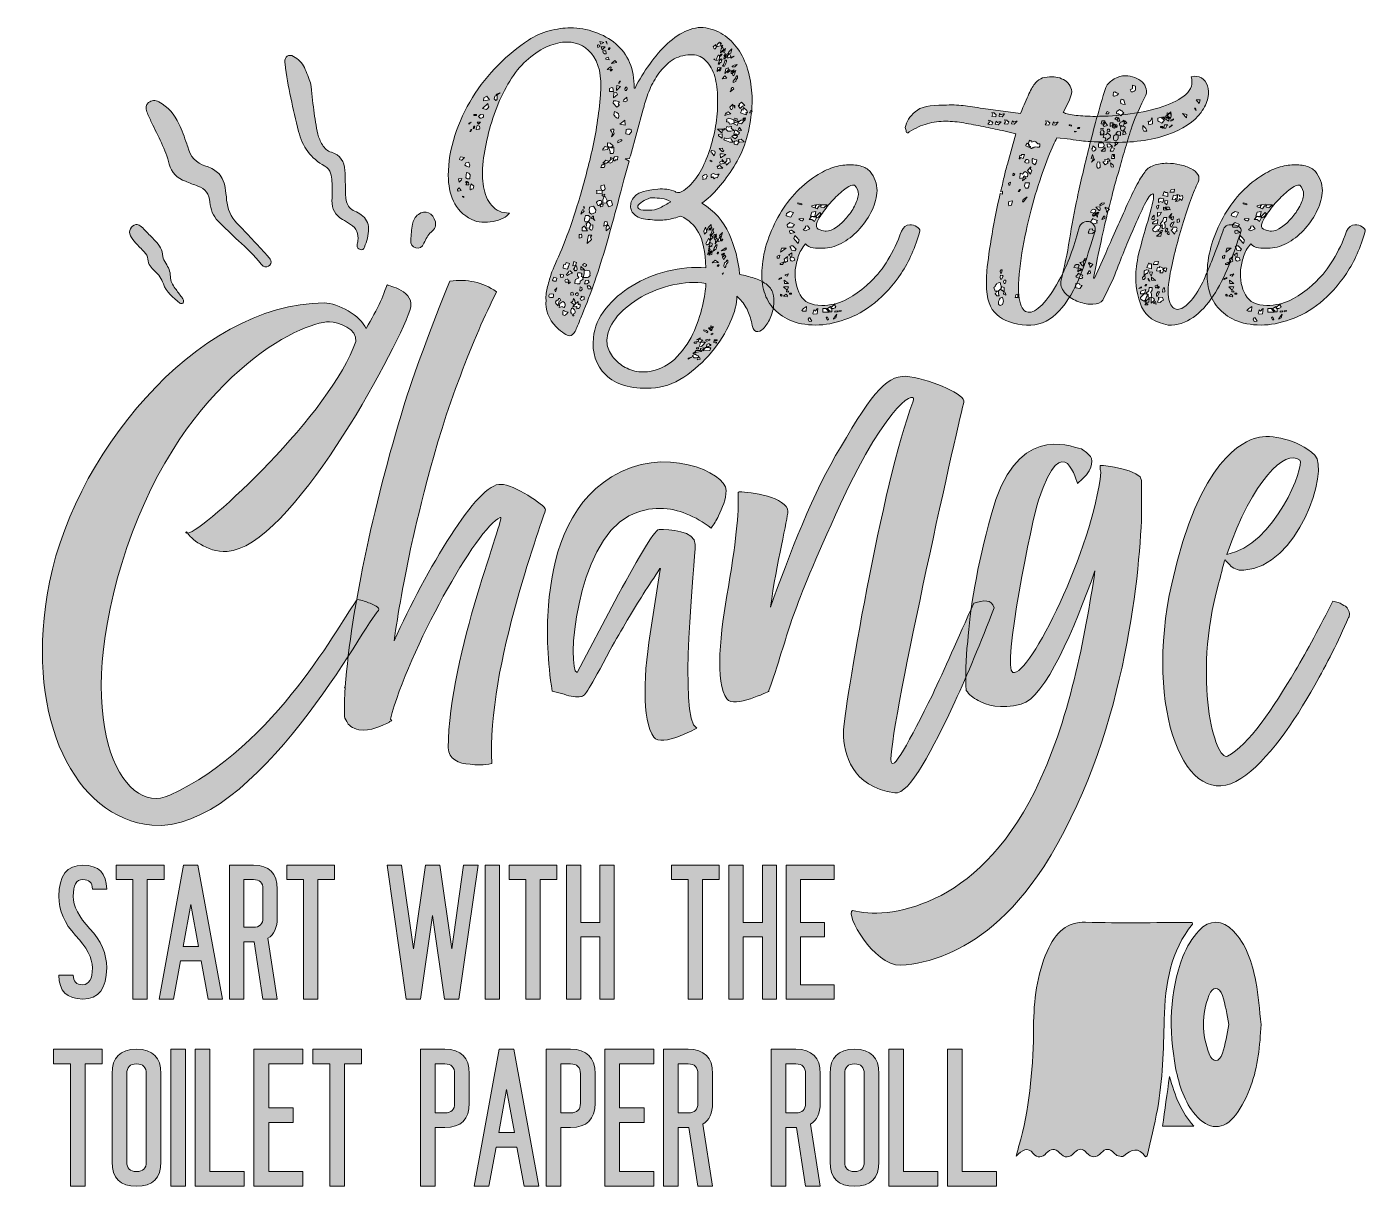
# Model space of a CAD drawing. Header units: inches. Extents: x 139 to 931, y -883 to -197.
import ezdxf

# ---------------------------------------------------------------- set-up
doc = ezdxf.new("R2010")
doc.units = ezdxf.units.IN
doc.header["$MEASUREMENT"] = 0
doc.layers.add('Layer 1', color=7, linetype='Continuous')

# ---------------------------------------------------------------- blocks, each defined once
blk = doc.blocks.new('block 3')
at = {"layer": 'Layer 1', "true_color": 0x040404}
h = blk.add_hatch(color=18, dxfattribs=at)
h.dxf.hatch_style = 2
edge = h.paths.add_edge_path()
edge.add_spline(control_points=[(414.62, -632.76), (409.72, -633.66), (405.27, -633.66), (401.7, -633.21), (395.02, -632.76), (388.78, -630.09), (388.78, -623.41), (388.78, -568.16), (423.53, -484.84), (419.52, -487.07), (405.71, -492.86), (365.17, -565.93), (354.47, -606.48), (354.47, -606.48), (355.36, -607.37), (355.36, -607.37), (354.92, -607.37), (354.47, -607.82), (354.03, -607.82), (354.03, -607.82), (354.03, -608.26), (354.03, -608.26), (350.02, -610.04), (342.44, -614.05), (335.76, -612.72), (331.75, -611.82), (329.52, -610.04), (328.63, -607.82), (327.74, -606.48), (327.29, -605.14), (327.29, -603.8), (327.29, -598.9), (327.29, -593.56), (327.74, -588.21), (327.74, -588.21), (327.29, -587.77), (327.29, -587.77), (327.29, -587.77), (327.74, -587.32), (327.74, -587.32), (331.3, -540.54), (345.56, -474.59), (364.27, -415.34), (372.74, -390.39), (381.21, -367.22), (389.67, -347.17), (399.92, -345.83), (408.83, -347.61), (417.3, -353.41), (410.61, -367.22), (403.04, -383.7), (395.91, -403.31), (380.31, -442.52), (368.73, -495.98), (367.39, -501.33), (362.49, -524.05), (358.93, -544.1), (356.7, -560.14), (375.41, -518.7), (406.16, -466.13), (419.97, -467.47), (427.1, -467.47), (446.26, -479.5), (446.26, -482.61), (446.26, -484.84), (411.06, -575.73), (414.62, -632.76)], knot_values=[0, 0, 0, 0, 1, 1, 1, 2, 2, 2, 3, 3, 3, 4, 4, 4, 5, 5, 5, 6, 6, 6, 7, 7, 7, 8, 8, 8, 9, 9, 9, 10, 10, 10, 11, 11, 11, 12, 12, 12, 13, 13, 13, 14, 14, 14, 15, 15, 15, 16, 16, 16, 17, 17, 17, 18, 18, 18, 19, 19, 19, 20, 20, 20, 21, 21, 21, 22, 22, 22, 22], degree=3, periodic=1)
h = blk.add_hatch(color=18, dxfattribs=at)
h.dxf.hatch_style = 2
edge = h.paths.add_edge_path()
edge.add_spline(control_points=[(348.68, -359.2), (350.47, -355.63), (352.25, -348.95), (352.69, -349.4), (352.69, -349.84), (370.07, -352.51), (366.06, -364.55), (357.15, -389.5), (295.22, -505.34), (257.79, -507.12), (245.76, -508.01), (235.51, -498.66), (234.62, -496.43), (244.43, -494.65), (320.17, -424.69), (333.98, -382.81), (335.32, -375.68), (323.73, -371.23), (318.39, -371.23), (301.46, -371.23), (233.29, -403.31), (198.53, -504.89), (164.23, -606.48), (194.97, -664.85), (223.93, -651.48), (286.75, -622.96), (325.52, -547.67), (334.87, -535.64), (337.99, -536.08), (340.22, -536.97), (342.45, -537.86), (346.01, -539.2), (349.13, -540.98), (346.9, -542.76), (341.56, -546.33), (274.72, -674.65), (213.24, -669.3), (167.35, -664.4), (139.28, -606.92), (151.31, -532.96), (164.23, -451.43), (239.97, -360.09), (315.27, -360.09), (323.73, -360.09), (336.65, -367.66), (340.22, -375.24), (343.34, -369.45), (346.46, -364.1), (348.68, -359.2)], knot_values=[0, 0, 0, 0, 1, 1, 1, 2, 2, 2, 3, 3, 3, 4, 4, 4, 5, 5, 5, 6, 6, 6, 7, 7, 7, 8, 8, 8, 9, 9, 9, 10, 10, 10, 11, 11, 11, 12, 12, 12, 13, 13, 13, 14, 14, 14, 15, 15, 15, 16, 16, 16, 16], degree=3, periodic=1)
edge = h.paths.add_edge_path()
edge.add_spline(control_points=[(233.73, -495.54), (233.73, -495.54), (234.18, -495.98), (234.18, -495.98), (234.18, -496.43), (234.18, -496.43), (234.62, -496.43), (233.29, -496.43), (233.29, -495.98), (233.73, -495.54)], knot_values=[0, 0, 0, 0, 1, 1, 1, 2, 2, 2, 3, 3, 3, 3], degree=3, periodic=1)
h = blk.add_hatch(color=18, dxfattribs=at)
h.dxf.hatch_style = 2
edge = h.paths.add_edge_path()
edge.add_spline(control_points=[(711.8, -540.54), (703.78, -561.48), (696.21, -579.75), (688.63, -596.23), (675.71, -623.41), (661.9, -651.48), (652.99, -650.14), (627.59, -646.58), (622.69, -626.97), (622.69, -614.5), (622.69, -602.02), (645.86, -465.24), (663.68, -418.9), (667.25, -410.44), (649.42, -417.12), (620.91, -479.05), (588.83, -549.45), (592.84, -547.67), (578.58, -589.55), (578.58, -589.55), (578.58, -589.99), (578.58, -589.99), (578.14, -589.99), (558.09, -600.24), (553.63, -594.45), (546.5, -585.09), (549.62, -555.24), (554.52, -528.06), (559.87, -497.76), (560.76, -480.83), (560.31, -472.37), (560.76, -471.92), (561.21, -471.92), (561.21, -471.92), (567, -471.92), (589.72, -475.04), (589.72, -483.51), (589.72, -487.52), (583.04, -514.25), (579.47, -540.09), (590.17, -510.24), (605.31, -470.59), (620.91, -445.63), (640.07, -412.22), (649.42, -401.53), (661.9, -403.75), (675.71, -405.98), (695.32, -414.45), (693.98, -418.9), (692.2, -423.8), (650.76, -607.82), (650.76, -630.09), (650.76, -640.78), (662.34, -618.06), (675.27, -592.22), (682.4, -577.07), (690.41, -558.81), (699.77, -537.86), (705.56, -536.08), (710.46, -535.19), (711.8, -540.54)], knot_values=[0, 0, 0, 0, 1, 1, 1, 2, 2, 2, 3, 3, 3, 4, 4, 4, 5, 5, 5, 6, 6, 6, 7, 7, 7, 8, 8, 8, 9, 9, 9, 10, 10, 10, 11, 11, 11, 12, 12, 12, 13, 13, 13, 14, 14, 14, 15, 15, 15, 16, 16, 16, 17, 17, 17, 18, 18, 18, 19, 19, 19, 20, 20, 20, 20], degree=3, periodic=1)
h = blk.add_hatch(color=18, dxfattribs=at)
h.dxf.hatch_style = 2
edge = h.paths.add_edge_path()
edge.add_spline(control_points=[(799.12, -485.29), (797.79, -523.16), (788.88, -618.95), (741.2, -693.81), (721.6, -724.1), (700.66, -738.36), (684.17, -745.49), (674.37, -749.5), (665.01, -751.73), (656.55, -752.17), (640.06, -752.17), (623.58, -721.88), (628.03, -719.65), (648.08, -725.44), (701.55, -718.76), (735.86, -649.25), (756.35, -608.26), (765.71, -557.47), (771.5, -518.7), (759.47, -552.57), (742.09, -594), (727.84, -597.57), (715.36, -600.69), (707.34, -598.46), (702.44, -595.34), (699.32, -594), (697.09, -591.77), (695.31, -589.55), (694.87, -581.08), (694.87, -571.28), (696.2, -560.59), (697.54, -542.32), (701.55, -516.03), (710.01, -485.73), (724.27, -431.82), (755.46, -444.3), (763.48, -446.53), (765.71, -447.86), (767.49, -449.2), (768.83, -450.98), (770.61, -454.1), (770.16, -459.45), (761.25, -467.02), (760.81, -467.47), (753.23, -431.82), (738.08, -476.82), (734.52, -487.07), (716.25, -577.07), (722.94, -578.85), (732.74, -581.53), (770.16, -505.34), (775.07, -460.34), (773.73, -455.44), (775.07, -456.33), (775.51, -456.33), (775.51, -455.88), (799.57, -459), (799.12, -465.24), (799.12, -465.24), (799.12, -485.29), (799.12, -485.29)], knot_values=[0, 0, 0, 0, 1, 1, 1, 2, 2, 2, 3, 3, 3, 4, 4, 4, 5, 5, 5, 6, 6, 6, 7, 7, 7, 8, 8, 8, 9, 9, 9, 10, 10, 10, 11, 11, 11, 12, 12, 12, 13, 13, 13, 14, 14, 14, 15, 15, 15, 16, 16, 16, 17, 17, 17, 18, 18, 18, 19, 19, 19, 20, 20, 20, 20], degree=3, periodic=1)
h = blk.add_hatch(color=18, dxfattribs=at)
h.dxf.hatch_style = 2
edge = h.paths.add_edge_path()
edge.add_spline(control_points=[(922.09, -544.1), (922.09, -544.99), (922.09, -545.88), (921.65, -546.33), (915.41, -560.59), (908.73, -573.95), (901.6, -586.43), (889.57, -607.82), (873.53, -631.43), (857.93, -641.68), (824.96, -663.06), (800.46, -601.13), (816.94, -526.28), (833.43, -451.87), (859.72, -442.07), (867.29, -439.84), (875.75, -437.62), (891.35, -440.73), (901.6, -450.09), (910.51, -459), (891.35, -516.92), (859.72, -518.26), (855.7, -518.7), (853.03, -516.92), (851.25, -515.14), (849.91, -513.8), (849.02, -512.91), (848.58, -512.02), (847.24, -515.14), (845.9, -522.72), (844.57, -526.28), (828.97, -583.31), (842.78, -631.87), (849.91, -628.31), (862.39, -622.07), (877.09, -599.35), (890.01, -577.96), (897.59, -565.49), (904.71, -551.68), (912.29, -536.53), (912.29, -536.53), (915.41, -537.42), (915.41, -537.42), (917.19, -537.86), (918.53, -539.2), (919.86, -539.65), (921.2, -540.98), (922.09, -542.32), (922.09, -544.1)], knot_values=[0, 0, 0, 0, 1, 1, 1, 2, 2, 2, 3, 3, 3, 4, 4, 4, 5, 5, 5, 6, 6, 6, 7, 7, 7, 8, 8, 8, 9, 9, 9, 10, 10, 10, 11, 11, 11, 12, 12, 12, 13, 13, 13, 14, 14, 14, 15, 15, 15, 16, 16, 16, 16], degree=3, periodic=1)
edge = h.paths.add_edge_path()
edge.add_spline(control_points=[(849.47, -508.9), (877.98, -504), (896.25, -455.44), (892.69, -453.21), (884.22, -446.53), (865.06, -464.35), (849.47, -508.9)], knot_values=[0, 0, 0, 0, 1, 1, 1, 2, 2, 2, 2], degree=3, periodic=1)
h = blk.add_hatch(color=18, dxfattribs=at)
h.dxf.hatch_style = 2
edge = h.paths.add_edge_path()
edge.add_spline(control_points=[(464.97, -578.85), (464.97, -578.85), (487.25, -536.53), (487.25, -536.53), (499.28, -515.14), (510.41, -494.2), (513.53, -494.2), (519.32, -494.2), (534.92, -494.65), (534.92, -503.11), (534.92, -511.58), (524.67, -606.03), (535.81, -611.82), (531.8, -614.05), (528.24, -615.39), (525.12, -616.73), (519.32, -618.95), (512.64, -620.29), (510.41, -617.17), (503.29, -607.37), (504.18, -578.41), (509.08, -550.78), (509.08, -550.78), (513.98, -519.15), (513.98, -519.15), (514.42, -517.37), (514.42, -516.92), (513.98, -517.37), (510.86, -522.27), (507.3, -527.17), (504.18, -532.52), (498.38, -541.43), (491.26, -553.46), (484.57, -565.49), (472.1, -588.66), (469.87, -593.11), (467.2, -593.11), (464.97, -593.56), (460.96, -593.11), (457.39, -591.77), (457.39, -591.77), (450.27, -589.99), (450.27, -589.99), (447.59, -572.62), (446.7, -555.69), (448.04, -539.2), (450.27, -512.02), (458.28, -479.5), (485.46, -463.01), (515.76, -443.85), (553.19, -460.34), (553.19, -471.03), (553.19, -476.38), (550.96, -481.28), (548.73, -486.18), (547.39, -488.85), (546.06, -491.08), (544.28, -493.31), (539.82, -489.74), (534.92, -487.07), (529.57, -484.84), (520.66, -481.28), (508.19, -479.5), (495.71, -486.18), (464.08, -502.67), (458.73, -577.52), (464.97, -578.85)], knot_values=[0, 0, 0, 0, 1, 1, 1, 2, 2, 2, 3, 3, 3, 4, 4, 4, 5, 5, 5, 6, 6, 6, 7, 7, 7, 8, 8, 8, 9, 9, 9, 10, 10, 10, 11, 11, 11, 12, 12, 12, 13, 13, 13, 14, 14, 14, 15, 15, 15, 16, 16, 16, 17, 17, 17, 18, 18, 18, 19, 19, 19, 20, 20, 20, 21, 21, 21, 22, 22, 22, 22], degree=3, periodic=1)
at = {"layer": 'Layer 1', "lineweight": 0}
for points, knots in [([(414.62, -632.76), (409.72, -633.66), (405.27, -633.66), (401.7, -633.21), (395.02, -632.76), (388.78, -630.09), (388.78, -623.41), (388.78, -568.16), (423.53, -484.84), (419.52, -487.07), (405.71, -492.86), (365.17, -565.93), (354.47, -606.48), (354.47, -606.48), (355.36, -607.37), (355.36, -607.37), (354.92, -607.37), (354.47, -607.82), (354.03, -607.82), (354.03, -607.82), (354.03, -608.26), (354.03, -608.26), (350.02, -610.04), (342.44, -614.05), (335.76, -612.72), (331.75, -611.82), (329.52, -610.04), (328.63, -607.82), (327.74, -606.48), (327.29, -605.14), (327.29, -603.8), (327.29, -598.9), (327.29, -593.56), (327.74, -588.21), (327.74, -588.21), (327.29, -587.77), (327.29, -587.77), (327.29, -587.77), (327.74, -587.32), (327.74, -587.32), (331.3, -540.54), (345.56, -474.59), (364.27, -415.34), (372.74, -390.39), (381.21, -367.22), (389.67, -347.17), (399.92, -345.83), (408.83, -347.61), (417.3, -353.41), (410.61, -367.22), (403.04, -383.7), (395.91, -403.31), (380.31, -442.52), (368.73, -495.98), (367.39, -501.33), (362.49, -524.05), (358.93, -544.1), (356.7, -560.14), (375.41, -518.7), (406.16, -466.13), (419.97, -467.47), (427.1, -467.47), (446.26, -479.5), (446.26, -482.61), (446.26, -484.84), (411.06, -575.73), (414.62, -632.76)], [0, 0, 0, 0, 1, 1, 1, 2, 2, 2, 3, 3, 3, 4, 4, 4, 5, 5, 5, 6, 6, 6, 7, 7, 7, 8, 8, 8, 9, 9, 9, 10, 10, 10, 11, 11, 11, 12, 12, 12, 13, 13, 13, 14, 14, 14, 15, 15, 15, 16, 16, 16, 17, 17, 17, 18, 18, 18, 19, 19, 19, 20, 20, 20, 21, 21, 21, 22, 22, 22, 22]), ([(348.68, -359.2), (350.47, -355.63), (352.25, -348.95), (352.69, -349.4), (352.69, -349.84), (370.07, -352.51), (366.06, -364.55), (357.15, -389.5), (295.22, -505.34), (257.79, -507.12), (245.76, -508.01), (235.51, -498.66), (234.62, -496.43), (244.43, -494.65), (320.17, -424.69), (333.98, -382.81), (335.32, -375.68), (323.73, -371.23), (318.39, -371.23), (301.46, -371.23), (233.29, -403.31), (198.53, -504.89), (164.23, -606.48), (194.97, -664.85), (223.93, -651.48), (286.75, -622.96), (325.52, -547.67), (334.87, -535.64), (337.99, -536.08), (340.22, -536.97), (342.45, -537.86), (346.01, -539.2), (349.13, -540.98), (346.9, -542.76), (341.56, -546.33), (274.72, -674.65), (213.24, -669.3), (167.35, -664.4), (139.28, -606.92), (151.31, -532.96), (164.23, -451.43), (239.97, -360.09), (315.27, -360.09), (323.73, -360.09), (336.65, -367.66), (340.22, -375.24), (343.34, -369.45), (346.46, -364.1), (348.68, -359.2)], [0, 0, 0, 0, 1, 1, 1, 2, 2, 2, 3, 3, 3, 4, 4, 4, 5, 5, 5, 6, 6, 6, 7, 7, 7, 8, 8, 8, 9, 9, 9, 10, 10, 10, 11, 11, 11, 12, 12, 12, 13, 13, 13, 14, 14, 14, 15, 15, 15, 16, 16, 16, 16]), ([(711.8, -540.54), (703.78, -561.48), (696.21, -579.75), (688.63, -596.23), (675.71, -623.41), (661.9, -651.48), (652.99, -650.14), (627.59, -646.58), (622.69, -626.97), (622.69, -614.5), (622.69, -602.02), (645.86, -465.24), (663.68, -418.9), (667.25, -410.44), (649.42, -417.12), (620.91, -479.05), (588.83, -549.45), (592.84, -547.67), (578.58, -589.55), (578.58, -589.55), (578.58, -589.99), (578.58, -589.99), (578.14, -589.99), (558.09, -600.24), (553.63, -594.45), (546.5, -585.09), (549.62, -555.24), (554.52, -528.06), (559.87, -497.76), (560.76, -480.83), (560.31, -472.37), (560.76, -471.92), (561.21, -471.92), (561.21, -471.92), (567, -471.92), (589.72, -475.04), (589.72, -483.51), (589.72, -487.52), (583.04, -514.25), (579.47, -540.09), (590.17, -510.24), (605.31, -470.59), (620.91, -445.63), (640.07, -412.22), (649.42, -401.53), (661.9, -403.75), (675.71, -405.98), (695.32, -414.45), (693.98, -418.9), (692.2, -423.8), (650.76, -607.82), (650.76, -630.09), (650.76, -640.78), (662.34, -618.06), (675.27, -592.22), (682.4, -577.07), (690.41, -558.81), (699.77, -537.86), (705.56, -536.08), (710.46, -535.19), (711.8, -540.54)], [0, 0, 0, 0, 1, 1, 1, 2, 2, 2, 3, 3, 3, 4, 4, 4, 5, 5, 5, 6, 6, 6, 7, 7, 7, 8, 8, 8, 9, 9, 9, 10, 10, 10, 11, 11, 11, 12, 12, 12, 13, 13, 13, 14, 14, 14, 15, 15, 15, 16, 16, 16, 17, 17, 17, 18, 18, 18, 19, 19, 19, 20, 20, 20, 20]), ([(799.12, -485.29), (797.79, -523.16), (788.88, -618.95), (741.2, -693.81), (721.6, -724.1), (700.66, -738.36), (684.17, -745.49), (674.37, -749.5), (665.01, -751.73), (656.55, -752.17), (640.06, -752.17), (623.58, -721.88), (628.03, -719.65), (648.08, -725.44), (701.55, -718.76), (735.86, -649.25), (756.35, -608.26), (765.71, -557.47), (771.5, -518.7), (759.47, -552.57), (742.09, -594), (727.84, -597.57), (715.36, -600.69), (707.34, -598.46), (702.44, -595.34), (699.32, -594), (697.09, -591.77), (695.31, -589.55), (694.87, -581.08), (694.87, -571.28), (696.2, -560.59), (697.54, -542.32), (701.55, -516.03), (710.01, -485.73), (724.27, -431.82), (755.46, -444.3), (763.48, -446.53), (765.71, -447.86), (767.49, -449.2), (768.83, -450.98), (770.61, -454.1), (770.16, -459.45), (761.25, -467.02), (760.81, -467.47), (753.23, -431.82), (738.08, -476.82), (734.52, -487.07), (716.25, -577.07), (722.94, -578.85), (732.74, -581.53), (770.16, -505.34), (775.07, -460.34), (773.73, -455.44), (775.07, -456.33), (775.51, -456.33), (775.51, -455.88), (799.57, -459), (799.12, -465.24), (799.12, -465.24), (799.12, -485.29), (799.12, -485.29)], [0, 0, 0, 0, 1, 1, 1, 2, 2, 2, 3, 3, 3, 4, 4, 4, 5, 5, 5, 6, 6, 6, 7, 7, 7, 8, 8, 8, 9, 9, 9, 10, 10, 10, 11, 11, 11, 12, 12, 12, 13, 13, 13, 14, 14, 14, 15, 15, 15, 16, 16, 16, 17, 17, 17, 18, 18, 18, 19, 19, 19, 20, 20, 20, 20]), ([(922.09, -544.1), (922.09, -544.99), (922.09, -545.88), (921.65, -546.33), (915.41, -560.59), (908.73, -573.95), (901.6, -586.43), (889.57, -607.82), (873.53, -631.43), (857.93, -641.68), (824.96, -663.06), (800.46, -601.13), (816.94, -526.28), (833.43, -451.87), (859.72, -442.07), (867.29, -439.84), (875.75, -437.62), (891.35, -440.73), (901.6, -450.09), (910.51, -459), (891.35, -516.92), (859.72, -518.26), (855.7, -518.7), (853.03, -516.92), (851.25, -515.14), (849.91, -513.8), (849.02, -512.91), (848.58, -512.02), (847.24, -515.14), (845.9, -522.72), (844.57, -526.28), (828.97, -583.31), (842.78, -631.87), (849.91, -628.31), (862.39, -622.07), (877.09, -599.35), (890.01, -577.96), (897.59, -565.49), (904.71, -551.68), (912.29, -536.53), (912.29, -536.53), (915.41, -537.42), (915.41, -537.42), (917.19, -537.86), (918.53, -539.2), (919.86, -539.65), (921.2, -540.98), (922.09, -542.32), (922.09, -544.1)], [0, 0, 0, 0, 1, 1, 1, 2, 2, 2, 3, 3, 3, 4, 4, 4, 5, 5, 5, 6, 6, 6, 7, 7, 7, 8, 8, 8, 9, 9, 9, 10, 10, 10, 11, 11, 11, 12, 12, 12, 13, 13, 13, 14, 14, 14, 15, 15, 15, 16, 16, 16, 16]), ([(464.97, -578.85), (464.97, -578.85), (487.25, -536.53), (487.25, -536.53), (499.28, -515.14), (510.41, -494.2), (513.53, -494.2), (519.32, -494.2), (534.92, -494.65), (534.92, -503.11), (534.92, -511.58), (524.67, -606.03), (535.81, -611.82), (531.8, -614.05), (528.24, -615.39), (525.12, -616.73), (519.32, -618.95), (512.64, -620.29), (510.41, -617.17), (503.29, -607.37), (504.18, -578.41), (509.08, -550.78), (509.08, -550.78), (513.98, -519.15), (513.98, -519.15), (514.42, -517.37), (514.42, -516.92), (513.98, -517.37), (510.86, -522.27), (507.3, -527.17), (504.18, -532.52), (498.38, -541.43), (491.26, -553.46), (484.57, -565.49), (472.1, -588.66), (469.87, -593.11), (467.2, -593.11), (464.97, -593.56), (460.96, -593.11), (457.39, -591.77), (457.39, -591.77), (450.27, -589.99), (450.27, -589.99), (447.59, -572.62), (446.7, -555.69), (448.04, -539.2), (450.27, -512.02), (458.28, -479.5), (485.46, -463.01), (515.76, -443.85), (553.19, -460.34), (553.19, -471.03), (553.19, -476.38), (550.96, -481.28), (548.73, -486.18), (547.39, -488.85), (546.06, -491.08), (544.28, -493.31), (539.82, -489.74), (534.92, -487.07), (529.57, -484.84), (520.66, -481.28), (508.19, -479.5), (495.71, -486.18), (464.08, -502.67), (458.73, -577.52), (464.97, -578.85)], [0, 0, 0, 0, 1, 1, 1, 2, 2, 2, 3, 3, 3, 4, 4, 4, 5, 5, 5, 6, 6, 6, 7, 7, 7, 8, 8, 8, 9, 9, 9, 10, 10, 10, 11, 11, 11, 12, 12, 12, 13, 13, 13, 14, 14, 14, 15, 15, 15, 16, 16, 16, 17, 17, 17, 18, 18, 18, 19, 19, 19, 20, 20, 20, 21, 21, 21, 22, 22, 22, 22]), ([(849.47, -508.9), (877.98, -504), (896.25, -455.44), (892.69, -453.21), (884.22, -446.53), (865.06, -464.35), (849.47, -508.9)], [0, 0, 0, 0, 1, 1, 1, 2, 2, 2, 2]), ([(233.73, -495.54), (233.73, -495.54), (234.18, -495.98), (234.18, -495.98), (234.18, -496.43), (234.18, -496.43), (234.62, -496.43), (233.29, -496.43), (233.29, -495.98), (233.73, -495.54)], [0, 0, 0, 0, 1, 1, 1, 2, 2, 2, 3, 3, 3, 3])]:
    blk.add_open_spline(points, degree=3, knots=knots, dxfattribs=at)
blk = doc.blocks.new('block 4')
at = {"layer": 'Layer 1', "true_color": 0x040404}
h = blk.add_hatch(color=18, dxfattribs=at)
h.dxf.hatch_style = 2
edge = h.paths.add_edge_path()
edge.add_spline(control_points=[(493.5, -274.78), (493.5, -274.78), (495.81, -276.22), (495.81, -276.22), (495.81, -276.22), (492.63, -287.22), (492.63, -287.22), (491.08, -293.39), (489.35, -300.04), (487.42, -307.18), (485.49, -314.31), (483.47, -321.5), (481.35, -328.73), (479.22, -335.96), (476.96, -343), (474.55, -349.85), (472.13, -356.7), (469.67, -363.01), (467.17, -368.8), (465.82, -372.46), (464.71, -375.16), (463.84, -376.9), (462.98, -378.63), (461.86, -379.5), (460.52, -379.5), (458.97, -379.5), (456.37, -377.76), (452.7, -374.29), (448.08, -369.47), (446.05, -364.17), (446.63, -358.38), (446.44, -355.68), (446.72, -352.98), (447.5, -350.28), (448.27, -347.58), (449.13, -344.69), (450.1, -341.6), (451.84, -337.75), (454.1, -332.45), (456.9, -325.69), (459.69, -318.94), (462.44, -311.18), (465.14, -302.4), (467.84, -293.63), (470.45, -284.08), (472.96, -273.76), (475.46, -263.45), (477.3, -252.6), (478.45, -241.22), (479.99, -229.26), (478.84, -220.34), (474.98, -214.46), (471.12, -208.58), (465.82, -205.63), (459.07, -205.63), (455.6, -205.63), (451.88, -206.46), (447.93, -208.09), (443.98, -209.73), (440.07, -212.19), (436.22, -215.47), (432.55, -218.56), (429.22, -222.41), (426.23, -227.04), (423.24, -231.67), (420.59, -236.73), (418.28, -242.23), (415.96, -247.73), (414.08, -253.42), (412.64, -259.3), (411.19, -265.18), (410.08, -270.82), (409.31, -276.22), (408.73, -282.01), (408.83, -287.03), (409.6, -291.27), (410.37, -295.71), (412.01, -299.42), (414.52, -302.4), (417.02, -305.4), (420.49, -306.89), (424.93, -306.89), (424.16, -308.04), (422.91, -309.06), (421.17, -309.92), (419.44, -310.79), (417.46, -311.42), (415.24, -311.8), (413.02, -312.19), (410.8, -312.34), (408.59, -312.24), (406.37, -312.15), (404.39, -311.62), (402.66, -310.65), (397.45, -307.95), (393.83, -304.33), (391.81, -299.8), (389.78, -295.27), (388.77, -290.21), (388.77, -284.61), (388.77, -276.71), (390.07, -268.8), (392.68, -260.89), (395.28, -252.98), (398.75, -245.51), (403.09, -238.47), (407.43, -231.43), (412.49, -225.02), (418.28, -219.23), (424.07, -213.45), (430.04, -208.53), (436.22, -204.48), (440.07, -201.97), (444.17, -200.14), (448.51, -198.98), (452.85, -197.82), (457.04, -197.24), (461.09, -197.24), (466.11, -197.24), (470.93, -198.07), (475.56, -199.7), (480.19, -201.34), (484.28, -203.66), (487.85, -206.65), (491.42, -209.64), (494.17, -213.35), (496.1, -217.78), (498.03, -222.22), (498.89, -227.24), (498.7, -232.83), (498.7, -232.83), (499.28, -232.83), (499.28, -232.83), (501.79, -228.01), (504.68, -223.28), (507.96, -218.65), (511.24, -214.02), (514.76, -209.97), (518.52, -206.5), (522.28, -203.03), (526.23, -200.43), (530.38, -198.69), (534.53, -196.96), (538.63, -196.57), (542.68, -197.53), (546.92, -198.5), (550.63, -200.28), (553.81, -202.89), (557, -205.49), (559.69, -208.67), (561.91, -212.43), (564.13, -216.19), (565.77, -220.44), (566.83, -225.16), (567.89, -229.89), (568.52, -234.66), (568.71, -239.48), (568.71, -239.48), (568.42, -246.14), (568.42, -246.14), (568.42, -246.14), (567.84, -246.14), (567.84, -246.14), (567.84, -246.14), (566.98, -247.58), (566.98, -247.58), (566.98, -247.58), (568.13, -247.58), (568.13, -247.58), (566.98, -259.73), (563.51, -270.39), (557.72, -279.55), (551.93, -288.71), (545.66, -295.89), (538.91, -301.1), (546.24, -305.54), (551.59, -311.57), (554.97, -319.18), (558.34, -326.8), (560.42, -334.76), (561.19, -343.05), (564.27, -343.82), (567.12, -344.6), (569.72, -345.36), (572.33, -346.14), (574.69, -347.29), (576.81, -348.84), (578.93, -350.38), (580.28, -352.21), (580.86, -354.33), (581.44, -356.46), (581.63, -358.58), (581.44, -360.7), (581.25, -363.59), (580.52, -366.39), (579.27, -369.09), (578.02, -371.79), (576.67, -373.86), (575.22, -375.31), (573.77, -376.75), (572.37, -377.29), (571.03, -376.9), (569.67, -376.51), (568.71, -374.58), (568.13, -371.11), (567.55, -368.22), (566.54, -365.47), (565.1, -362.87), (563.65, -360.26), (561.77, -358), (559.46, -356.07), (559.64, -360.31), (558.39, -365.47), (555.69, -371.54), (552.99, -377.62), (549.28, -383.5), (544.56, -389.19), (539.83, -394.88), (534.38, -399.8), (528.21, -403.95), (522.04, -408.09), (515.58, -410.26), (508.83, -410.45), (496.68, -411.03), (487.71, -408.43), (481.92, -402.64), (476.14, -396.86), (473.72, -389.53), (474.69, -380.66), (475.27, -374.49), (477.68, -368.75), (481.92, -363.45), (486.16, -358.14), (491.37, -353.61), (497.55, -349.85), (503.72, -346.09), (510.66, -343.24), (518.37, -341.31), (526.09, -339.39), (533.71, -338.71), (541.23, -339.29), (540.84, -329.65), (539.39, -322.65), (536.89, -318.31), (534.38, -313.98), (530.91, -310.75), (526.48, -308.62), (523.77, -309.59), (520.93, -310.31), (517.94, -310.79), (514.95, -311.28), (511.72, -311.23), (508.25, -310.65), (504.39, -310.65), (501.45, -309.83), (499.43, -308.19), (497.4, -306.55), (496.48, -304.67), (496.68, -302.55), (496.68, -300.43), (497.64, -298.4), (499.57, -296.47), (501.5, -294.55), (505.94, -293.29), (512.88, -292.71), (516.35, -292.33), (519.82, -292.81), (523.29, -294.16), (523.29, -294.16), (523, -294.16), (523, -294.16), (523.19, -294.35), (523.68, -294.5), (524.45, -294.59), (525.22, -294.69), (525.7, -294.74), (525.9, -294.74), (528.98, -293.2), (531.78, -290.83), (534.29, -287.65), (536.79, -284.47), (538.96, -280.76), (540.8, -276.51), (542.63, -272.27), (544.17, -267.69), (545.42, -262.77), (546.68, -257.85), (547.49, -252.98), (547.88, -248.16), (548.27, -243.15), (548.27, -238.37), (547.88, -233.84), (547.49, -229.31), (546.53, -225.41), (544.99, -222.12), (543.44, -218.85), (541.37, -216.39), (538.77, -214.75), (536.17, -213.11), (532.93, -212.68), (529.08, -213.45), (525.22, -214.02), (521.89, -215.52), (519.1, -217.93), (516.3, -220.34), (513.89, -223.14), (511.87, -226.32), (509.84, -229.5), (508.2, -232.83), (506.95, -236.3), (505.69, -239.77), (504.78, -242.76), (504.2, -245.27), (504.2, -245.27), (496.68, -273.04), (496.68, -273.04), (496.29, -273.43), (496.1, -273.91), (496.1, -274.49), (496.1, -274.49), (493.5, -274.78), (493.5, -274.78)], knot_values=[0, 0, 0, 0, 1, 1, 1, 2, 2, 2, 3, 3, 3, 4, 4, 4, 5, 5, 5, 6, 6, 6, 7, 7, 7, 8, 8, 8, 9, 9, 9, 10, 10, 10, 11, 11, 11, 12, 12, 12, 13, 13, 13, 14, 14, 14, 15, 15, 15, 16, 16, 16, 17, 17, 17, 18, 18, 18, 19, 19, 19, 20, 20, 20, 21, 21, 21, 22, 22, 22, 23, 23, 23, 24, 24, 24, 25, 25, 25, 26, 26, 26, 27, 27, 27, 28, 28, 28, 29, 29, 29, 30, 30, 30, 31, 31, 31, 32, 32, 32, 33, 33, 33, 34, 34, 34, 35, 35, 35, 36, 36, 36, 37, 37, 37, 38, 38, 38, 39, 39, 39, 40, 40, 40, 41, 41, 41, 42, 42, 42, 43, 43, 43, 44, 44, 44, 45, 45, 45, 46, 46, 46, 47, 47, 47, 48, 48, 48, 49, 49, 49, 50, 50, 50, 51, 51, 51, 52, 52, 52, 53, 53, 53, 54, 54, 54, 55, 55, 55, 56, 56, 56, 57, 57, 57, 58, 58, 58, 59, 59, 59, 60, 60, 60, 61, 61, 61, 62, 62, 62, 63, 63, 63, 64, 64, 64, 65, 65, 65, 66, 66, 66, 67, 67, 67, 68, 68, 68, 69, 69, 69, 70, 70, 70, 71, 71, 71, 72, 72, 72, 73, 73, 73, 74, 74, 74, 75, 75, 75, 76, 76, 76, 77, 77, 77, 78, 78, 78, 79, 79, 79, 80, 80, 80, 81, 81, 81, 82, 82, 82, 83, 83, 83, 84, 84, 84, 85, 85, 85, 86, 86, 86, 87, 87, 87, 88, 88, 88, 89, 89, 89, 90, 90, 90, 91, 91, 91, 92, 92, 92, 93, 93, 93, 94, 94, 94, 95, 95, 95, 96, 96, 96, 97, 97, 97, 98, 98, 98, 99, 99, 99, 100, 100, 100, 101, 101, 101, 102, 102, 102, 103, 103, 103, 104, 104, 104, 105, 105, 105, 106, 106, 106, 107, 107, 107, 107], degree=3, periodic=1)
edge = h.paths.add_edge_path()
edge.add_spline(control_points=[(396.29, -293.58), (396.29, -293.58), (395.14, -291.84), (395.14, -291.84), (394.75, -292.42), (394.46, -292.81), (394.27, -293), (394.07, -293.2), (394.17, -293.48), (394.56, -293.87), (394.56, -293.87), (396.29, -293.58), (396.29, -293.58)], knot_values=[0, 0, 0, 0, 1, 1, 1, 2, 2, 2, 3, 3, 3, 4, 4, 4, 4], degree=3, periodic=1)
h.paths.add_polyline_path([(396.87, -286.35), (394.85, -286.64), (395.14, -288.66), (396.58, -287.22)])
edge = h.paths.add_edge_path()
edge.add_spline(control_points=[(396, -273.62), (395.61, -274.01), (395.42, -274.49), (395.42, -275.06), (396.19, -275.45), (396.68, -275.64), (396.87, -275.64), (396.87, -275.64), (398.32, -273.91), (398.32, -273.91), (398.32, -273.91), (396, -273.62), (396, -273.62)], knot_values=[0, 0, 0, 0, 1, 1, 1, 2, 2, 2, 3, 3, 3, 4, 4, 4, 4], degree=3, periodic=1)
h.paths.add_polyline_path([(397.16, -296.76), (397.16, -297.34), (398.03, -297.63), (398.03, -297.05)])
edge = h.paths.add_edge_path()
edge.add_spline(control_points=[(399.47, -279.12), (399.47, -279.12), (401.21, -279.69), (401.21, -279.69), (401.21, -279.69), (401.5, -278.54), (401.5, -278.54), (401.11, -277.77), (400.92, -277.19), (400.92, -276.8), (400.92, -276.8), (399.19, -277.09), (399.19, -277.09), (399.19, -277.09), (398.61, -278.54), (398.61, -278.54), (398.61, -278.54), (399.47, -279.12), (399.47, -279.12)], knot_values=[0, 0, 0, 0, 1, 1, 1, 2, 2, 2, 3, 3, 3, 4, 4, 4, 5, 5, 5, 6, 6, 6, 6], degree=3, periodic=1)
h.paths.add_polyline_path([(398.9, -288.66), (399.47, -288.95), (400.05, -288.08), (399.47, -288.08)])
edge = h.paths.add_edge_path()
edge.add_spline(control_points=[(401.5, -284.03), (401.5, -284.03), (400.92, -283.16), (400.92, -283.16), (400.73, -282.98), (400.24, -282.88), (399.47, -282.88), (399.47, -282.88), (399.19, -286.06), (399.19, -286.06), (399.19, -286.06), (400.05, -286.64), (400.05, -286.64), (400.05, -286.64), (401.5, -286.64), (401.5, -286.64), (401.5, -286.64), (401.79, -284.03), (401.79, -284.03), (401.79, -284.03), (401.5, -284.03), (401.5, -284.03)], knot_values=[0, 0, 0, 0, 1, 1, 1, 2, 2, 2, 3, 3, 3, 4, 4, 4, 5, 5, 5, 6, 6, 6, 7, 7, 7, 7], degree=3, periodic=1)
h.paths.add_polyline_path([(400.92, -290.11), (400.63, -288.66), (400.05, -288.66), (399.19, -290.11)])
h.paths.add_polyline_path([(402.37, -253.08), (400.92, -253.66), (400.92, -254.24)])
h.paths.add_polyline_path([(402.66, -257.42), (402.08, -257.42), (401.5, -258.57), (402.08, -258.57)])
edge = h.paths.add_edge_path()
edge.add_spline(control_points=[(403.53, -292.42), (403.53, -292.42), (403.81, -290.98), (403.81, -290.98), (403.81, -290.98), (402.37, -289.53), (402.37, -289.53), (402.37, -289.53), (401.79, -291.27), (401.79, -291.27), (401.79, -292.23), (401.79, -292.81), (401.79, -293), (401.79, -293.2), (402.08, -293.1), (402.66, -292.71), (402.66, -292.71), (402.37, -292.71), (402.37, -292.71), (402.37, -292.71), (403.53, -292.42), (403.53, -292.42)], knot_values=[0, 0, 0, 0, 1, 1, 1, 2, 2, 2, 3, 3, 3, 4, 4, 4, 5, 5, 5, 6, 6, 6, 7, 7, 7, 7], degree=3, periodic=1)
h.paths.add_polyline_path([(404.39, -255.39), (403.81, -255.39), (403.53, -256.84), (404.1, -256.84)])
h.paths.add_polyline_path([(405.55, -248.45), (403.81, -248.45), (403.81, -249.03), (405.55, -249.03)])
edge = h.paths.add_edge_path()
edge.add_spline(control_points=[(407.29, -257.13), (407.48, -256.94), (407.48, -256.36), (407.29, -255.39), (407.29, -255.39), (405.84, -255.1), (405.84, -255.1), (405.45, -256.26), (405.26, -256.99), (405.26, -257.27), (405.26, -257.56), (405.65, -257.52), (406.42, -257.13), (406.42, -257.13), (407.29, -257.13), (407.29, -257.13)], knot_values=[0, 0, 0, 0, 1, 1, 1, 2, 2, 2, 3, 3, 3, 4, 4, 4, 5, 5, 5, 5], degree=3, periodic=1)
h.paths.add_polyline_path([(406.71, -254.24), (407.86, -253.08), (405.84, -253.08)])
edge = h.paths.add_edge_path()
edge.add_spline(control_points=[(409.6, -248.74), (409.6, -248.74), (407.86, -248.45), (407.86, -248.45), (407.86, -248.45), (406.71, -249.61), (406.71, -249.61), (406.71, -249.61), (407.58, -250.76), (407.58, -250.76), (408.54, -250.76), (409.21, -250.48), (409.6, -249.9), (409.6, -249.9), (409.6, -248.74), (409.6, -248.74)], knot_values=[0, 0, 0, 0, 1, 1, 1, 2, 2, 2, 3, 3, 3, 4, 4, 4, 5, 5, 5, 5], degree=3, periodic=1)
edge = h.paths.add_edge_path()
edge.add_spline(control_points=[(409.02, -244.98), (409.02, -244.98), (411.34, -245.56), (411.34, -245.56), (411.53, -245.37), (411.91, -244.98), (412.49, -244.4), (413.07, -243.82), (413.07, -243.73), (412.49, -244.11), (412.49, -244.11), (412.2, -242.09), (412.2, -242.09), (412.2, -242.09), (409.02, -244.98), (409.02, -244.98)], knot_values=[0, 0, 0, 0, 1, 1, 1, 2, 2, 2, 3, 3, 3, 4, 4, 4, 5, 5, 5, 5], degree=3, periodic=1)
h.paths.add_polyline_path([(411.63, -237.75), (409.89, -238.61), (409.6, -240.35), (413.07, -239.77)])
edge = h.paths.add_edge_path()
edge.add_spline(control_points=[(415.96, -239.19), (416.73, -240.35), (417.31, -240.45), (417.7, -239.48), (417.7, -239.48), (417.7, -237.17), (417.7, -237.17), (417.7, -237.17), (416.25, -237.75), (416.25, -237.75), (416.25, -237.75), (415.96, -239.19), (415.96, -239.19)], knot_values=[0, 0, 0, 0, 1, 1, 1, 2, 2, 2, 3, 3, 3, 4, 4, 4, 4], degree=3, periodic=1)
edge = h.paths.add_edge_path()
edge.add_spline(control_points=[(419.44, -235.72), (417.7, -236.3), (416.93, -236.78), (417.12, -237.17), (417.12, -237.17), (419.44, -235.72), (419.44, -235.72)], knot_values=[0, 0, 0, 0, 1, 1, 1, 2, 2, 2, 2], degree=3, periodic=1)
edge = h.paths.add_edge_path()
edge.add_spline(control_points=[(448.65, -354.91), (447.88, -355.88), (448.08, -356.55), (449.23, -356.94), (449.23, -356.94), (450.68, -356.94), (450.68, -356.94), (451.06, -356.55), (451.16, -355.88), (450.97, -354.91), (450.97, -354.91), (449.81, -354.62), (449.81, -354.62), (449.81, -354.62), (448.65, -354.91), (448.65, -354.91)], knot_values=[0, 0, 0, 0, 1, 1, 1, 2, 2, 2, 3, 3, 3, 4, 4, 4, 5, 5, 5, 5], degree=3, periodic=1)
edge = h.paths.add_edge_path()
edge.add_spline(control_points=[(452.7, -347.1), (452.7, -347.1), (452.99, -345.36), (452.99, -345.36), (452.99, -345.36), (451.26, -344.78), (451.26, -344.78), (451.26, -344.78), (450.39, -346.52), (450.39, -346.52), (450.77, -346.91), (451.06, -347.1), (451.26, -347.1), (451.26, -347.1), (451.55, -347.1), (451.55, -347.1), (451.55, -347.1), (452.7, -347.1), (452.7, -347.1)], knot_values=[0, 0, 0, 0, 1, 1, 1, 2, 2, 2, 3, 3, 3, 4, 4, 4, 5, 5, 5, 6, 6, 6, 6], degree=3, periodic=1)
edge = h.paths.add_edge_path()
edge.add_spline(control_points=[(452.13, -353.46), (452.13, -353.46), (452.99, -351.15), (452.99, -351.15), (452.99, -351.15), (452.13, -352.02), (452.13, -352.02), (451.93, -352.21), (451.74, -352.31), (451.55, -352.31), (451.55, -352.31), (452.13, -353.46), (452.13, -353.46)], knot_values=[0, 0, 0, 0, 1, 1, 1, 2, 2, 2, 3, 3, 3, 4, 4, 4, 4], degree=3, periodic=1)
edge = h.paths.add_edge_path()
edge.add_spline(control_points=[(452.42, -360.41), (452.42, -360.41), (453.86, -361.85), (453.86, -361.85), (453.86, -361.09), (454.05, -360.12), (454.44, -358.96), (454.44, -358.96), (455.31, -358.67), (455.31, -358.67), (455.31, -358.67), (454.73, -357.51), (454.73, -357.51), (454.73, -357.51), (454.15, -357.51), (454.15, -357.51), (454.15, -357.51), (453.57, -358.38), (453.57, -358.38), (453.57, -358.38), (453.57, -358.67), (453.57, -358.67), (453.57, -358.67), (452.7, -358.38), (452.7, -358.38), (452.89, -358.77), (452.7, -359.16), (452.13, -359.54), (452.13, -359.54), (452.42, -360.41), (452.42, -360.41)], knot_values=[0, 0, 0, 0, 1, 1, 1, 2, 2, 2, 3, 3, 3, 4, 4, 4, 5, 5, 5, 6, 6, 6, 7, 7, 7, 8, 8, 8, 9, 9, 9, 10, 10, 10, 10], degree=3, periodic=1)
edge = h.paths.add_edge_path()
edge.add_spline(control_points=[(456.18, -362.43), (456.18, -362.43), (457.33, -362.72), (457.33, -362.72), (457.72, -362.34), (457.91, -361.95), (457.91, -361.56), (457.91, -361.56), (457.91, -360.99), (457.91, -360.99), (457.91, -360.8), (457.86, -360.65), (457.77, -360.55), (457.67, -360.46), (457.62, -360.22), (457.62, -359.83), (457.62, -359.83), (456.47, -359.25), (456.47, -359.25), (456.47, -359.25), (454.73, -360.41), (454.73, -360.41), (454.73, -360.41), (454.44, -362.72), (454.44, -362.72), (454.44, -362.72), (456.18, -362.14), (456.18, -362.14), (456.18, -362.14), (456.18, -362.43), (456.18, -362.43)], knot_values=[0, 0, 0, 0, 1, 1, 1, 2, 2, 2, 3, 3, 3, 4, 4, 4, 5, 5, 5, 6, 6, 6, 7, 7, 7, 8, 8, 8, 9, 9, 9, 10, 10, 10, 10], degree=3, periodic=1)
h.paths.add_polyline_path([(457.04, -343.34), (455.02, -343.05), (455.31, -345.07), (456.76, -344.78)])
edge = h.paths.add_edge_path()
edge.add_spline(control_points=[(459.65, -365.61), (459.26, -365.61), (458.93, -365.52), (458.64, -365.33), (458.35, -365.13), (458.01, -365.03), (457.62, -365.03), (457.62, -365.03), (457.33, -364.46), (457.33, -364.46), (457.33, -364.46), (456.76, -364.46), (456.76, -364.46), (456.76, -364.46), (456.47, -365.33), (456.47, -365.33), (456.47, -365.33), (456.47, -367.06), (456.47, -367.06), (457.62, -367.64), (458.2, -367.64), (458.2, -367.06), (458.2, -367.06), (458.78, -366.77), (458.78, -366.77), (458.78, -366.77), (459.65, -365.61), (459.65, -365.61)], knot_values=[0, 0, 0, 0, 1, 1, 1, 2, 2, 2, 3, 3, 3, 4, 4, 4, 5, 5, 5, 6, 6, 6, 7, 7, 7, 8, 8, 8, 9, 9, 9, 9], degree=3, periodic=1)
edge = h.paths.add_edge_path()
edge.add_spline(control_points=[(459.65, -339.29), (459.65, -338.71), (459.74, -338.42), (459.94, -338.42), (459.94, -338.42), (460.52, -336.69), (460.52, -336.69), (460.52, -336.69), (458.49, -336.11), (458.49, -336.11), (458.49, -336.11), (458.2, -337.26), (458.2, -337.26), (458.2, -337.26), (457.04, -337.55), (457.04, -337.55), (456.85, -338.52), (456.76, -339.19), (456.76, -339.58), (456.76, -339.58), (459.07, -340.16), (459.07, -340.16), (459.07, -340.16), (459.65, -339.29), (459.65, -339.29)], knot_values=[0, 0, 0, 0, 1, 1, 1, 2, 2, 2, 3, 3, 3, 4, 4, 4, 5, 5, 5, 6, 6, 6, 7, 7, 7, 8, 8, 8, 8], degree=3, periodic=1)
edge = h.paths.add_edge_path()
edge.add_spline(control_points=[(460.23, -347.1), (459.84, -346.71), (459.6, -346.38), (459.5, -346.09), (459.4, -345.8), (458.97, -345.85), (458.2, -346.23), (457.62, -346.81), (457.62, -347.29), (458.2, -347.68), (458.2, -347.68), (459.65, -347.68), (459.65, -347.68), (459.65, -347.68), (460.23, -347.1), (460.23, -347.1)], knot_values=[0, 0, 0, 0, 1, 1, 1, 2, 2, 2, 3, 3, 3, 4, 4, 4, 5, 5, 5, 5], degree=3, periodic=1)
edge = h.paths.add_edge_path()
edge.add_spline(control_points=[(459.36, -343.92), (459.36, -343.92), (460.23, -343.05), (460.23, -343.05), (460.23, -343.05), (462.25, -342.47), (462.25, -342.47), (462.25, -342.47), (460.81, -341.02), (460.81, -341.02), (460.23, -341.02), (459.94, -341.31), (459.94, -341.89), (459.94, -341.89), (458.49, -343.34), (458.49, -343.34), (458.49, -343.34), (459.36, -343.92), (459.36, -343.92)], knot_values=[0, 0, 0, 0, 1, 1, 1, 2, 2, 2, 3, 3, 3, 4, 4, 4, 5, 5, 5, 6, 6, 6, 6], degree=3, periodic=1)
h.paths.add_polyline_path([(461.09, -347.68), (459.94, -348.26), (459.94, -348.84)])
h.paths.add_polyline_path([(461.38, -354.04), (461.38, -355.49), (462.83, -355.2), (462.54, -353.75)])
edge = h.paths.add_edge_path()
edge.add_spline(control_points=[(462.83, -357.51), (462.83, -358.87), (462.35, -359.54), (461.38, -359.54), (461.38, -359.54), (463.41, -361.27), (463.41, -361.27), (463.41, -361.27), (462.54, -362.14), (462.54, -362.14), (462.54, -362.14), (464.28, -362.43), (464.28, -362.43), (464.47, -362.43), (464.57, -362.39), (464.57, -362.29), (464.57, -362.19), (464.66, -362.14), (464.86, -362.14), (464.86, -362.14), (464.86, -363.59), (464.86, -363.59), (465.24, -363.4), (465.58, -363.3), (465.87, -363.3), (466.16, -363.3), (466.49, -362.92), (466.88, -362.14), (466.88, -362.14), (466.88, -360.7), (466.88, -360.7), (466.69, -360.7), (466.49, -360.75), (466.3, -360.84), (466.11, -360.94), (465.91, -360.99), (465.72, -360.99), (465.72, -360.99), (465.72, -359.25), (465.72, -359.25), (465.72, -359.25), (463.41, -361.27), (463.41, -361.27), (464.18, -360.12), (464.28, -359.54), (463.7, -359.54), (463.7, -359.54), (463.7, -358.67), (463.7, -358.67), (463.7, -358.67), (462.83, -357.51), (462.83, -357.51)], knot_values=[0, 0, 0, 0, 1, 1, 1, 2, 2, 2, 3, 3, 3, 4, 4, 4, 5, 5, 5, 6, 6, 6, 7, 7, 7, 8, 8, 8, 9, 9, 9, 10, 10, 10, 11, 11, 11, 12, 12, 12, 13, 13, 13, 14, 14, 14, 15, 15, 15, 16, 16, 16, 17, 17, 17, 17], degree=3, periodic=1)
edge = h.paths.add_edge_path()
edge.add_spline(control_points=[(462.83, -366.48), (462.83, -366.48), (463.7, -366.19), (463.7, -366.19), (463.89, -365.23), (463.79, -364.56), (463.41, -364.17), (463.41, -364.17), (462.25, -363.01), (462.25, -363.01), (462.25, -363.01), (461.67, -363.3), (461.67, -363.3), (461.67, -363.3), (461.38, -364.46), (461.38, -364.46), (461.38, -364.46), (461.38, -366.19), (461.38, -366.19), (461.38, -366.19), (461.67, -365.9), (461.67, -365.9), (461.67, -365.9), (462.54, -367.64), (462.54, -367.64), (462.54, -367.64), (463.12, -367.64), (463.12, -367.64), (463.12, -367.64), (462.83, -366.48), (462.83, -366.48)], knot_values=[0, 0, 0, 0, 1, 1, 1, 2, 2, 2, 3, 3, 3, 4, 4, 4, 5, 5, 5, 6, 6, 6, 7, 7, 7, 8, 8, 8, 9, 9, 9, 10, 10, 10, 10], degree=3, periodic=1)
h.paths.add_polyline_path([(463.99, -337.84), (464.57, -336.11), (463.12, -335.53), (462.54, -338.13)])
edge = h.paths.add_edge_path()
edge.add_spline(control_points=[(463.99, -340.73), (463.99, -340.73), (464.57, -341.02), (464.57, -341.02), (464.57, -341.02), (465.14, -340.16), (465.14, -340.16), (465.14, -340.16), (464.57, -338.13), (464.57, -338.13), (464.57, -338.13), (463.99, -338.13), (463.99, -338.13), (463.99, -338.13), (463.41, -339), (463.41, -339), (463.6, -339.19), (463.41, -339.58), (462.83, -340.16), (462.83, -340.16), (463.41, -340.73), (463.41, -340.73), (463.41, -340.73), (463.41, -341.02), (463.41, -341.02), (463.41, -341.02), (463.99, -341.02), (463.99, -341.02), (463.99, -341.02), (463.99, -340.73), (463.99, -340.73)], knot_values=[0, 0, 0, 0, 1, 1, 1, 2, 2, 2, 3, 3, 3, 4, 4, 4, 5, 5, 5, 6, 6, 6, 7, 7, 7, 8, 8, 8, 9, 9, 9, 10, 10, 10, 10], degree=3, periodic=1)
edge = h.paths.add_edge_path()
edge.add_spline(control_points=[(466.01, -345.07), (466.01, -345.07), (465.72, -345.36), (465.72, -345.36), (465.72, -345.36), (463.99, -346.23), (463.99, -346.23), (463.79, -346.81), (463.7, -347.58), (463.7, -348.55), (463.7, -348.55), (465.14, -348.84), (465.14, -348.84), (465.14, -348.84), (466.59, -348.84), (466.59, -348.84), (466.59, -348.45), (466.64, -348.16), (466.74, -347.97), (466.83, -347.78), (466.88, -347.49), (466.88, -347.1), (466.88, -347.1), (468.62, -345.94), (468.62, -345.94), (468.62, -345.94), (468.04, -344.5), (468.04, -344.5), (468.04, -344.5), (467.46, -344.5), (467.46, -344.5), (467.46, -344.5), (467.75, -343.63), (467.75, -343.63), (467.55, -343.44), (467.65, -343.15), (468.04, -342.76), (467.26, -342.38), (466.4, -342.18), (465.43, -342.18), (465.24, -343.34), (465.24, -344.02), (465.43, -344.21), (465.43, -344.21), (466.01, -345.07), (466.01, -345.07)], knot_values=[0, 0, 0, 0, 1, 1, 1, 2, 2, 2, 3, 3, 3, 4, 4, 4, 5, 5, 5, 6, 6, 6, 7, 7, 7, 8, 8, 8, 9, 9, 9, 10, 10, 10, 11, 11, 11, 12, 12, 12, 13, 13, 13, 14, 14, 14, 15, 15, 15, 15], degree=3, periodic=1)
edge = h.paths.add_edge_path()
edge.add_spline(control_points=[(465.43, -355.78), (465.82, -354.62), (465.62, -354.04), (464.86, -354.04), (464.86, -354.04), (463.99, -354.62), (463.99, -354.62), (463.99, -354.62), (463.99, -355.2), (463.99, -355.2), (463.99, -355.2), (465.43, -355.78), (465.43, -355.78)], knot_values=[0, 0, 0, 0, 1, 1, 1, 2, 2, 2, 3, 3, 3, 4, 4, 4, 4], degree=3, periodic=1)
edge = h.paths.add_edge_path()
edge.add_spline(control_points=[(466.3, -319.62), (466.3, -319.62), (466.3, -321.64), (466.3, -321.64), (466.3, -321.64), (467.75, -321.35), (467.75, -321.35), (467.94, -319.43), (467.65, -318.85), (466.88, -319.62), (466.88, -319.62), (466.3, -319.62), (466.3, -319.62)], knot_values=[0, 0, 0, 0, 1, 1, 1, 2, 2, 2, 3, 3, 3, 4, 4, 4, 4], degree=3, periodic=1)
h.paths.add_polyline_path([(466.88, -350.57), (466.59, -352.88), (467.17, -352.88), (468.04, -352.02), (467.75, -350.86)])
edge = h.paths.add_edge_path()
edge.add_spline(control_points=[(467.46, -358.67), (467.46, -358.67), (469.19, -358.09), (469.19, -358.09), (469.19, -358.09), (469.19, -356.36), (469.19, -356.36), (469.19, -356.36), (467.46, -356.07), (467.46, -356.07), (467.46, -356.26), (467.5, -356.41), (467.6, -356.5), (467.7, -356.6), (467.75, -356.75), (467.75, -356.94), (467.75, -356.94), (466.88, -357.22), (466.88, -357.22), (466.88, -357.22), (467.46, -358.67), (467.46, -358.67)], knot_values=[0, 0, 0, 0, 1, 1, 1, 2, 2, 2, 3, 3, 3, 4, 4, 4, 5, 5, 5, 6, 6, 6, 7, 7, 7, 7], degree=3, periodic=1)
edge = h.paths.add_edge_path()
edge.add_spline(control_points=[(469.19, -305.73), (468.62, -303.99), (467.94, -304.57), (467.17, -307.47), (467.17, -307.47), (469.19, -305.73), (469.19, -305.73)], knot_values=[0, 0, 0, 0, 1, 1, 1, 2, 2, 2, 2], degree=3, periodic=1)
h.paths.add_polyline_path([(467.17, -340.45), (469.48, -340.45), (467.17, -338.42)])
edge = h.paths.add_edge_path()
edge.add_spline(control_points=[(469.77, -315.57), (469.77, -315.57), (469.48, -314.41), (469.48, -314.41), (468.52, -314.99), (468.04, -315.38), (468.04, -315.57), (468.04, -315.57), (468.04, -317.3), (468.04, -317.3), (468.04, -317.3), (471.22, -317.3), (471.22, -317.3), (471.22, -317.3), (470.06, -315.57), (470.06, -315.57), (470.06, -315.57), (469.77, -315.57), (469.77, -315.57)], knot_values=[0, 0, 0, 0, 1, 1, 1, 2, 2, 2, 3, 3, 3, 4, 4, 4, 5, 5, 5, 6, 6, 6, 6], degree=3, periodic=1)
h.paths.add_polyline_path([(469.48, -336.69), (468.33, -337.26), (468.33, -337.84), (469.77, -338.42), (470.64, -337.84), (470.64, -337.26)])
edge = h.paths.add_edge_path()
edge.add_spline(control_points=[(470.35, -340.73), (470.35, -340.73), (469.19, -341.02), (469.19, -341.02), (469.19, -341.02), (469.19, -342.76), (469.19, -342.76), (469.19, -342.76), (468.62, -345.07), (468.62, -345.07), (468.62, -345.07), (470.64, -345.07), (470.64, -345.07), (471.41, -345.07), (472.09, -344.69), (472.67, -343.92), (472.47, -343.34), (472.47, -342.86), (472.67, -342.47), (472.67, -342.47), (472.38, -341.02), (472.38, -341.02), (472.38, -341.02), (470.35, -340.73), (470.35, -340.73)], knot_values=[0, 0, 0, 0, 1, 1, 1, 2, 2, 2, 3, 3, 3, 4, 4, 4, 5, 5, 5, 6, 6, 6, 7, 7, 7, 8, 8, 8, 8], degree=3, periodic=1)
h.paths.add_polyline_path([(468.91, -302.84), (468.91, -303.99), (469.48, -303.99)])
edge = h.paths.add_edge_path()
edge.add_spline(control_points=[(469.77, -312.1), (471.12, -312.1), (471.99, -311.71), (472.38, -310.94), (472.38, -310.94), (472.67, -309.2), (472.67, -309.2), (472.67, -309.2), (471.8, -308.33), (471.8, -308.33), (471.8, -308.33), (470.06, -308.33), (470.06, -308.33), (469.67, -309.3), (469.48, -309.97), (469.48, -310.36), (469.48, -310.75), (469.48, -311.04), (469.48, -311.23), (469.48, -311.23), (469.77, -312.1), (469.77, -312.1)], knot_values=[0, 0, 0, 0, 1, 1, 1, 2, 2, 2, 3, 3, 3, 4, 4, 4, 5, 5, 5, 6, 6, 6, 7, 7, 7, 7], degree=3, periodic=1)
edge = h.paths.add_edge_path()
edge.add_spline(control_points=[(471.51, -346.52), (471.51, -346.52), (470.06, -346.81), (470.06, -346.81), (470.06, -346.81), (469.48, -348.84), (469.48, -348.84), (469.48, -348.84), (470.93, -348.84), (470.93, -348.84), (471.12, -348.84), (471.22, -348.74), (471.22, -348.55), (471.22, -348.55), (470.93, -348.55), (470.93, -348.55), (472.28, -348.16), (472.47, -347.58), (471.51, -346.81), (471.51, -346.81), (471.51, -346.52), (471.51, -346.52)], knot_values=[0, 0, 0, 0, 1, 1, 1, 2, 2, 2, 3, 3, 3, 4, 4, 4, 5, 5, 5, 6, 6, 6, 7, 7, 7, 7], degree=3, periodic=1)
edge = h.paths.add_edge_path()
edge.add_spline(control_points=[(470.35, -313.25), (470.35, -313.45), (470.4, -313.64), (470.5, -313.83), (470.59, -314.03), (470.64, -314.22), (470.64, -314.41), (470.06, -314.99), (470.06, -315.47), (470.64, -315.86), (470.64, -315.86), (472.38, -315.57), (472.38, -315.57), (472.38, -315.57), (472.96, -313.25), (472.96, -313.25), (472.38, -312.87), (472.18, -312.58), (472.38, -312.38), (472.38, -312.38), (471.8, -312.1), (471.8, -312.1), (471.8, -312.1), (470.35, -313.25), (470.35, -313.25)], knot_values=[0, 0, 0, 0, 1, 1, 1, 2, 2, 2, 3, 3, 3, 4, 4, 4, 5, 5, 5, 6, 6, 6, 7, 7, 7, 8, 8, 8, 8], degree=3, periodic=1)
h.paths.add_polyline_path([(473.82, -319.9), (471.8, -319.9), (471.22, -322.8), (470.93, -324.82), (473.53, -322.51), (472.96, -321.06)])
edge = h.paths.add_edge_path()
edge.add_spline(control_points=[(472.38, -349.99), (472.38, -349.99), (470.93, -349.99), (470.93, -349.99), (470.93, -349.99), (471.51, -351.73), (471.51, -351.73), (471.51, -351.73), (473.25, -351.73), (473.25, -351.73), (473.25, -351.15), (473.05, -350.67), (472.67, -350.28), (472.67, -350.28), (472.38, -349.99), (472.38, -349.99)], knot_values=[0, 0, 0, 0, 1, 1, 1, 2, 2, 2, 3, 3, 3, 4, 4, 4, 5, 5, 5, 5], degree=3, periodic=1)
edge = h.paths.add_edge_path()
edge.add_spline(control_points=[(474.69, -302.84), (474.69, -302.84), (472.38, -303.42), (472.38, -303.42), (472.38, -303.42), (472.09, -305.15), (472.09, -305.15), (472.47, -305.73), (472.47, -306.21), (472.09, -306.6), (472.09, -306.6), (473.53, -307.47), (473.53, -307.47), (473.53, -307.47), (475.85, -306.6), (475.85, -306.6), (475.85, -306.6), (476.14, -304.86), (476.14, -304.86), (476.14, -304.86), (474.69, -302.84), (474.69, -302.84)], knot_values=[0, 0, 0, 0, 1, 1, 1, 2, 2, 2, 3, 3, 3, 4, 4, 4, 5, 5, 5, 6, 6, 6, 7, 7, 7, 7], degree=3, periodic=1)
edge = h.paths.add_edge_path()
edge.add_spline(control_points=[(474.4, -313.83), (474.4, -313.83), (472.96, -314.12), (472.96, -314.12), (472.96, -314.12), (472.38, -315.86), (472.38, -315.86), (472.38, -316.24), (472.57, -316.53), (472.96, -316.72), (473.34, -316.92), (473.63, -317.01), (473.82, -317.01), (473.82, -317.01), (474.4, -315.86), (474.4, -315.86), (474.4, -315.86), (474.4, -313.83), (474.4, -313.83)], knot_values=[0, 0, 0, 0, 1, 1, 1, 2, 2, 2, 3, 3, 3, 4, 4, 4, 5, 5, 5, 6, 6, 6, 6], degree=3, periodic=1)
h.paths.add_polyline_path([(474.69, -308.62), (474.11, -308.62), (473.25, -310.07), (474.69, -309.78)])
h.paths.add_polyline_path([(475.56, -311.23), (474.98, -310.07), (474.4, -310.07)])
edge = h.paths.add_edge_path()
edge.add_spline(control_points=[(478.16, -293.29), (478.16, -293.29), (476.43, -293.58), (476.43, -293.58), (476.81, -294.35), (476.81, -294.93), (476.43, -295.32), (476.43, -295.32), (478.16, -295.03), (478.16, -295.03), (478.16, -295.03), (479.9, -295.32), (479.9, -295.32), (479.9, -295.32), (479.9, -293.58), (479.9, -293.58), (480.86, -293.58), (481.44, -293.2), (481.63, -292.42), (481.63, -292.42), (481.35, -291.55), (481.35, -291.55), (481.35, -291.55), (481.06, -290.11), (481.06, -290.11), (481.06, -290.11), (479.03, -290.69), (479.03, -290.69), (479.03, -290.69), (479.03, -292.13), (479.03, -292.13), (479.03, -292.13), (479.61, -293.58), (479.61, -293.58), (479.61, -293.58), (478.16, -293.29), (478.16, -293.29)], knot_values=[0, 0, 0, 0, 1, 1, 1, 2, 2, 2, 3, 3, 3, 4, 4, 4, 5, 5, 5, 6, 6, 6, 7, 7, 7, 8, 8, 8, 9, 9, 9, 10, 10, 10, 11, 11, 11, 12, 12, 12, 12], degree=3, periodic=1)
edge = h.paths.add_edge_path()
edge.add_spline(control_points=[(480.48, -301.68), (480.48, -301.68), (479.03, -301.68), (479.03, -301.68), (479.03, -301.68), (479.61, -301.1), (479.61, -301.1), (479.61, -301.1), (479.32, -299.37), (479.32, -299.37), (478.35, -299.37), (477.73, -299.47), (477.44, -299.65), (477.15, -299.85), (476.81, -300.14), (476.43, -300.52), (476.43, -300.52), (477.01, -301.97), (477.01, -301.97), (477.2, -302.55), (477.68, -302.65), (478.45, -302.26), (478.45, -302.26), (479.03, -303.13), (479.03, -303.13), (479.03, -303.13), (480.19, -302.84), (480.19, -302.84), (480.19, -302.84), (480.48, -301.68), (480.48, -301.68)], knot_values=[0, 0, 0, 0, 1, 1, 1, 2, 2, 2, 3, 3, 3, 4, 4, 4, 5, 5, 5, 6, 6, 6, 7, 7, 7, 8, 8, 8, 9, 9, 9, 10, 10, 10, 10], degree=3, periodic=1)
edge = h.paths.add_edge_path()
edge.add_spline(control_points=[(477.3, -208.82), (477.3, -208.82), (478.45, -208.24), (478.45, -208.24), (478.45, -208.24), (478.45, -207.66), (478.45, -207.66), (478.06, -207.47), (477.82, -207.32), (477.73, -207.23), (477.63, -207.13), (477.39, -207.27), (477.01, -207.66), (477.01, -207.66), (477.3, -208.82), (477.3, -208.82)], knot_values=[0, 0, 0, 0, 1, 1, 1, 2, 2, 2, 3, 3, 3, 4, 4, 4, 5, 5, 5, 5], degree=3, periodic=1)
h.paths.add_polyline_path([(480.77, -205.92), (478.45, -205.34), (479.03, -206.79)])
edge = h.paths.add_edge_path()
edge.add_spline(control_points=[(479.03, -301.97), (479.03, -301.97), (479.03, -301.68), (479.03, -301.68), (479.03, -301.68), (478.45, -301.68), (478.45, -301.68), (478.45, -301.68), (478.45, -302.26), (478.45, -302.26), (478.64, -302.26), (478.74, -302.21), (478.74, -302.11), (478.74, -302.02), (478.84, -301.97), (479.03, -301.97)], knot_values=[0, 0, 0, 0, 1, 1, 1, 2, 2, 2, 3, 3, 3, 4, 4, 4, 5, 5, 5, 5], degree=3, periodic=1)
edge = h.paths.add_edge_path()
edge.add_spline(control_points=[(481.35, -277.96), (480.96, -277.96), (480.67, -278.01), (480.48, -278.1), (480.28, -278.2), (480.09, -278.25), (479.9, -278.25), (479.9, -278.25), (479.61, -278.25), (479.61, -278.25), (479.61, -278.25), (479.03, -279.98), (479.03, -279.98), (479.03, -279.98), (481.06, -279.98), (481.06, -279.98), (481.25, -279.79), (481.35, -279.4), (481.35, -278.83), (481.35, -278.83), (481.35, -277.96), (481.35, -277.96)], knot_values=[0, 0, 0, 0, 1, 1, 1, 2, 2, 2, 3, 3, 3, 4, 4, 4, 5, 5, 5, 6, 6, 6, 7, 7, 7, 7], degree=3, periodic=1)
h.paths.add_polyline_path([(479.9, -210.26), (481.63, -208.53), (479.32, -208.53)])
h.paths.add_polyline_path([(481.35, -295.61), (479.9, -295.89), (479.9, -296.47), (480.77, -297.05)])
edge = h.paths.add_edge_path()
edge.add_spline(control_points=[(480.77, -212.29), (480.96, -212.48), (481.44, -212.58), (482.21, -212.58), (482.21, -212.58), (481.92, -210.84), (481.92, -210.84), (481.92, -210.84), (480.19, -210.84), (480.19, -210.84), (480.19, -210.84), (480.48, -212), (480.48, -212), (480.48, -212), (480.77, -212.29), (480.77, -212.29)], knot_values=[0, 0, 0, 0, 1, 1, 1, 2, 2, 2, 3, 3, 3, 4, 4, 4, 5, 5, 5, 5], degree=3, periodic=1)
edge = h.paths.add_edge_path()
edge.add_spline(control_points=[(483.08, -269.28), (483.08, -269.28), (483.37, -267.83), (483.37, -267.83), (482.4, -267.64), (481.82, -267.54), (481.63, -267.54), (481.44, -267.54), (481.25, -267.64), (481.06, -267.83), (481.06, -268.03), (480.96, -268.22), (480.77, -268.41), (480.38, -268.8), (480.19, -269.18), (480.19, -269.57), (480.19, -269.57), (483.08, -269.28), (483.08, -269.28)], knot_values=[0, 0, 0, 0, 1, 1, 1, 2, 2, 2, 3, 3, 3, 4, 4, 4, 5, 5, 5, 6, 6, 6, 6], degree=3, periodic=1)
edge = h.paths.add_edge_path()
edge.add_spline(control_points=[(480.19, -277.38), (480.19, -277.38), (482.5, -277.38), (482.5, -277.38), (482.5, -277.38), (483.37, -276.8), (483.37, -276.8), (483.37, -276.8), (484.53, -277.38), (484.53, -277.38), (484.53, -277.38), (485.68, -276.8), (485.68, -276.8), (486.45, -275.64), (486.65, -274.88), (486.26, -274.49), (486.26, -274.49), (484.82, -273.91), (484.82, -273.91), (484.82, -273.91), (484.82, -274.49), (484.82, -274.49), (484.82, -274.49), (485.4, -274.78), (485.4, -274.78), (485.4, -274.78), (483.37, -276.8), (483.37, -276.8), (483.37, -276.8), (483.66, -276.22), (483.66, -276.22), (483.66, -276.22), (481.92, -275.64), (481.92, -275.64), (481.92, -275.64), (480.19, -277.38), (480.19, -277.38)], knot_values=[0, 0, 0, 0, 1, 1, 1, 2, 2, 2, 3, 3, 3, 4, 4, 4, 5, 5, 5, 6, 6, 6, 7, 7, 7, 8, 8, 8, 9, 9, 9, 10, 10, 10, 11, 11, 11, 12, 12, 12, 12], degree=3, periodic=1)
edge = h.paths.add_edge_path()
edge.add_spline(control_points=[(480.19, -299.08), (480.19, -299.08), (480.19, -300.81), (480.19, -300.81), (480.19, -300.81), (481.35, -301.1), (481.35, -301.1), (481.35, -301.1), (482.5, -300.81), (482.5, -300.81), (482.5, -300.81), (483.08, -301.68), (483.08, -301.68), (483.08, -301.87), (483.13, -302.02), (483.23, -302.11), (483.32, -302.21), (483.37, -302.36), (483.37, -302.55), (483.37, -302.74), (483.47, -302.94), (483.66, -303.13), (483.66, -303.13), (484.82, -302.84), (484.82, -302.84), (484.82, -302.84), (485.97, -302.26), (485.97, -302.26), (485.97, -302.26), (485.4, -299.65), (485.4, -299.65), (484.24, -299.08), (483.27, -299.37), (482.5, -300.52), (482.5, -300.52), (482.79, -299.37), (482.79, -299.37), (482.79, -299.37), (481.63, -297.05), (481.63, -297.05), (481.63, -297.05), (481.06, -297.05), (481.06, -297.05), (481.06, -297.05), (480.19, -299.08), (480.19, -299.08)], knot_values=[0, 0, 0, 0, 1, 1, 1, 2, 2, 2, 3, 3, 3, 4, 4, 4, 5, 5, 5, 6, 6, 6, 7, 7, 7, 8, 8, 8, 9, 9, 9, 10, 10, 10, 11, 11, 11, 12, 12, 12, 13, 13, 13, 14, 14, 14, 15, 15, 15, 15], degree=3, periodic=1)
edge = h.paths.add_edge_path()
edge.add_spline(control_points=[(481.92, -311.8), (481.35, -311.8), (481.06, -312.19), (481.06, -312.96), (481.06, -312.96), (480.77, -314.7), (480.77, -314.7), (480.77, -314.7), (483.08, -313.54), (483.08, -313.54), (483.08, -313.54), (482.79, -312.1), (482.79, -312.1), (482.79, -312.1), (481.92, -311.8), (481.92, -311.8)], knot_values=[0, 0, 0, 0, 1, 1, 1, 2, 2, 2, 3, 3, 3, 4, 4, 4, 5, 5, 5, 5], degree=3, periodic=1)
h.paths.add_polyline_path([(482.79, -206.79), (482.5, -205.34), (481.92, -205.34)])
h.paths.add_polyline_path([(483.37, -214.6), (481.92, -215.18), (481.92, -215.76), (483.95, -216.05)])
edge = h.paths.add_edge_path()
edge.add_spline(control_points=[(482.5, -314.7), (482.5, -314.7), (482.21, -315.57), (482.21, -315.57), (482.21, -315.57), (482.21, -317.3), (482.21, -317.3), (482.21, -317.3), (484.24, -315.86), (484.24, -315.86), (483.85, -314.7), (483.56, -314.12), (483.37, -314.12), (483.37, -314.12), (482.5, -314.7), (482.5, -314.7)], knot_values=[0, 0, 0, 0, 1, 1, 1, 2, 2, 2, 3, 3, 3, 4, 4, 4, 5, 5, 5, 5], degree=3, periodic=1)
edge = h.paths.add_edge_path()
edge.add_spline(control_points=[(482.79, -380.95), (482.4, -383.65), (482.89, -386.3), (484.24, -388.9), (485.59, -391.51), (487.42, -393.77), (489.73, -395.7), (492.05, -397.63), (494.8, -399.07), (497.98, -400.04), (501.16, -401), (504.49, -401.2), (507.96, -400.62), (514.51, -399.46), (519.97, -396.52), (524.31, -391.8), (528.65, -387.07), (532.02, -381.91), (534.43, -376.32), (536.84, -370.73), (538.58, -365.28), (539.64, -359.97), (540.7, -354.67), (541.23, -350.86), (541.23, -348.55), (534.86, -347.58), (528.36, -347.87), (521.7, -349.41), (515.05, -350.96), (508.87, -353.32), (503.19, -356.5), (497.5, -359.68), (492.77, -363.45), (489.01, -367.78), (485.25, -372.12), (483.18, -376.51), (482.79, -380.95)], knot_values=[0, 0, 0, 0, 1, 1, 1, 2, 2, 2, 3, 3, 3, 4, 4, 4, 5, 5, 5, 6, 6, 6, 7, 7, 7, 8, 8, 8, 9, 9, 9, 10, 10, 10, 11, 11, 11, 12, 12, 12, 12], degree=3, periodic=1)
h.paths.add_polyline_path([(485.11, -220.68), (484.82, -220.39), (482.79, -221.83), (484.82, -222.12)])
edge = h.paths.add_edge_path()
edge.add_spline(control_points=[(484.53, -265.52), (484.53, -265.52), (483.08, -265.23), (483.08, -265.23), (483.08, -265.23), (483.08, -267.25), (483.08, -267.25), (483.08, -267.25), (484.24, -267.83), (484.24, -267.83), (484.24, -267.83), (483.66, -267.83), (483.66, -267.83), (483.66, -267.83), (484.53, -270.44), (484.53, -270.44), (484.53, -270.44), (484.53, -271.59), (484.53, -271.59), (484.53, -271.59), (486.26, -271.59), (486.26, -271.59), (486.26, -271.59), (486.84, -270.44), (486.84, -270.44), (486.84, -270.44), (486.84, -267.83), (486.84, -267.83), (486.84, -267.83), (485.68, -267.83), (485.68, -267.83), (485.68, -267.64), (485.87, -267.35), (486.26, -266.97), (486.26, -266.97), (484.53, -265.52), (484.53, -265.52)], knot_values=[0, 0, 0, 0, 1, 1, 1, 2, 2, 2, 3, 3, 3, 4, 4, 4, 5, 5, 5, 6, 6, 6, 7, 7, 7, 8, 8, 8, 9, 9, 9, 10, 10, 10, 11, 11, 11, 12, 12, 12, 12], degree=3, periodic=1)
h.paths.add_polyline_path([(483.37, -209.97), (483.95, -209.97), (484.53, -209.11), (483.95, -209.11)])
edge = h.paths.add_edge_path()
edge.add_spline(control_points=[(484.24, -233.12), (484.24, -233.12), (484.24, -234.85), (484.24, -234.85), (484.24, -234.85), (486.55, -234.85), (486.55, -234.85), (486.36, -233.7), (486.16, -232.97), (485.97, -232.68), (485.78, -232.39), (485.3, -232.44), (484.53, -232.83), (484.53, -232.83), (484.24, -233.12), (484.24, -233.12)], knot_values=[0, 0, 0, 0, 1, 1, 1, 2, 2, 2, 3, 3, 3, 4, 4, 4, 5, 5, 5, 5], degree=3, periodic=1)
h.paths.add_polyline_path([(485.68, -268.41), (485.68, -267.83), (484.24, -267.83)])
h.paths.add_polyline_path([(484.53, -222.7), (485.11, -222.7), (485.97, -221.83), (485.11, -221.83)])
edge = h.paths.add_edge_path()
edge.add_spline(control_points=[(486.84, -257.13), (484.91, -257.13), (484.33, -257.52), (485.11, -258.29), (485.11, -258.29), (485.11, -258), (485.11, -258), (485.11, -258), (485.97, -260.02), (485.97, -260.02), (485.97, -260.02), (485.4, -261.76), (485.4, -261.76), (486.55, -260.6), (487.03, -259.83), (486.84, -259.44), (486.84, -259.44), (486.55, -258.86), (486.55, -258.86), (486.55, -258.86), (486.84, -257.71), (486.84, -257.71), (486.84, -257.71), (486.84, -257.13), (486.84, -257.13)], knot_values=[0, 0, 0, 0, 1, 1, 1, 2, 2, 2, 3, 3, 3, 4, 4, 4, 5, 5, 5, 6, 6, 6, 7, 7, 7, 8, 8, 8, 8], degree=3, periodic=1)
h.paths.add_polyline_path([(488.29, -217.78), (488.29, -217.5), (487.42, -216.63), (485.4, -218.36)])
edge = h.paths.add_edge_path()
edge.add_spline(control_points=[(486.26, -241.8), (486.26, -241.8), (488.58, -244.11), (488.58, -244.11), (489.35, -243.53), (489.78, -243.2), (489.88, -243.1), (489.97, -243), (489.83, -242.76), (489.45, -242.37), (489.45, -242.37), (489.45, -242.66), (489.45, -242.66), (489.25, -242.09), (489.45, -241.51), (490.02, -240.93), (490.02, -240.93), (488, -240.35), (488, -240.35), (488, -240.35), (486.55, -240.35), (486.55, -240.35), (486.55, -240.35), (486.26, -241.8), (486.26, -241.8)], knot_values=[0, 0, 0, 0, 1, 1, 1, 2, 2, 2, 3, 3, 3, 4, 4, 4, 5, 5, 5, 6, 6, 6, 7, 7, 7, 8, 8, 8, 8], degree=3, periodic=1)
h.paths.add_polyline_path([(487.71, -235.72), (486.84, -235.43), (486.55, -238.61), (488.87, -236.59), (488.29, -235.43)])
h.paths.add_polyline_path([(486.55, -274.49), (486.84, -275.93), (487.42, -275.93), (487.71, -275.35), (488.87, -275.35), (489.16, -273.33), (487.13, -273.62)])
edge = h.paths.add_edge_path()
edge.add_spline(control_points=[(489.45, -248.16), (489.45, -248.16), (488.58, -247.29), (488.58, -247.29), (488.58, -247.29), (487.13, -246.71), (487.13, -246.71), (487.13, -246.71), (486.84, -248.74), (486.84, -248.74), (487.42, -249.13), (487.61, -249.42), (487.42, -249.61), (488, -250.38), (488.67, -250.76), (489.45, -250.76), (489.45, -250.76), (489.73, -249.32), (489.73, -249.32), (489.73, -249.32), (489.45, -248.16), (489.45, -248.16)], knot_values=[0, 0, 0, 0, 1, 1, 1, 2, 2, 2, 3, 3, 3, 4, 4, 4, 5, 5, 5, 6, 6, 6, 7, 7, 7, 7], degree=3, periodic=1)
h.paths.add_polyline_path([(490.6, -231.96), (488.58, -231.38), (488.29, -234.27)])
edge = h.paths.add_edge_path()
edge.add_spline(control_points=[(489.16, -265.23), (489.16, -265.23), (491.47, -264.07), (491.47, -264.07), (491.47, -264.07), (491.47, -263.49), (491.47, -263.49), (489.92, -263.49), (489.16, -263.78), (489.16, -264.36), (489.16, -264.36), (489.16, -265.23), (489.16, -265.23)], knot_values=[0, 0, 0, 0, 1, 1, 1, 2, 2, 2, 3, 3, 3, 4, 4, 4, 4], degree=3, periodic=1)
h.paths.add_polyline_path([(489.45, -229.93), (490.02, -229.93), (490.6, -228.78), (490.02, -228.78)])
h.paths.add_polyline_path([(493.5, -254.81), (493.21, -251.92), (490.31, -254.24)])
h.paths.add_polyline_path([(492.34, -240.64), (493.5, -240.93), (494.65, -240.35), (494.36, -238.32), (492.63, -239.77)])
h.paths.add_polyline_path([(493.21, -233.41), (493.5, -234.27), (494.07, -234.27), (494.65, -233.41), (494.36, -232.25), (493.79, -232.25)])
edge = h.paths.add_edge_path()
edge.add_spline(control_points=[(496.97, -257.42), (496.19, -257.03), (495.23, -257.03), (494.07, -257.42), (494.07, -257.42), (493.79, -260.02), (493.79, -260.02), (493.79, -260.02), (495.81, -260.31), (495.81, -260.31), (495.81, -260.31), (497.26, -258.86), (497.26, -258.86), (497.26, -258.86), (496.97, -257.42), (496.97, -257.42)], knot_values=[0, 0, 0, 0, 1, 1, 1, 2, 2, 2, 3, 3, 3, 4, 4, 4, 5, 5, 5, 5], degree=3, periodic=1)
edge = h.paths.add_edge_path()
edge.add_spline(control_points=[(508.25, -297.92), (506.51, -298.5), (504.97, -299.22), (503.62, -300.09), (502.27, -300.96), (501.4, -301.78), (501.02, -302.55), (500.63, -303.32), (500.92, -303.99), (501.88, -304.57), (502.85, -305.15), (504.78, -305.35), (507.67, -305.15), (509.79, -305.35), (511.96, -304.86), (514.18, -303.71), (516.4, -302.55), (518.47, -301.39), (520.4, -300.23), (518.66, -299.08), (516.93, -298.4), (515.19, -298.21), (513.46, -298.02), (511.53, -297.92), (509.41, -297.92), (509.41, -297.92), (508.25, -297.92), (508.25, -297.92)], knot_values=[0, 0, 0, 0, 1, 1, 1, 2, 2, 2, 3, 3, 3, 4, 4, 4, 5, 5, 5, 6, 6, 6, 7, 7, 7, 8, 8, 8, 9, 9, 9, 9], degree=3, periodic=1)
h.paths.add_polyline_path([(532.84, -392.23), (530.81, -392.81), (530.81, -393.39)])
h.paths.add_polyline_path([(533.13, -391.36), (534.29, -392.52), (535.73, -392.52), (536.89, -391.94), (536.89, -391.36), (535.73, -391.07), (534.86, -390.49)])
edge = h.paths.add_edge_path()
edge.add_spline(control_points=[(533.71, -389.62), (533.71, -389.62), (533.71, -390.2), (533.71, -390.2), (533.71, -390.2), (535.15, -389.62), (535.15, -389.62), (535.15, -389.62), (535.15, -389.34), (535.15, -389.34), (535.15, -389.34), (538.05, -388.76), (538.05, -388.76), (538.05, -388.76), (538.63, -388.76), (538.63, -388.76), (538.63, -388.56), (538.67, -388.42), (538.77, -388.32), (538.86, -388.22), (538.91, -388.08), (538.91, -387.89), (538.91, -387.89), (540.07, -387.31), (540.07, -387.31), (540.07, -387.31), (540.07, -386.73), (540.07, -386.73), (540.07, -386.73), (538.05, -387.02), (538.05, -387.02), (538.05, -387.02), (538.05, -388.18), (538.05, -388.18), (538.05, -388.18), (535.44, -388.18), (535.44, -388.18), (535.44, -388.18), (534.58, -389.34), (534.58, -389.34), (534.58, -389.34), (534, -389.62), (534, -389.62), (534, -389.62), (533.71, -389.62), (533.71, -389.62)], knot_values=[0, 0, 0, 0, 1, 1, 1, 2, 2, 2, 3, 3, 3, 4, 4, 4, 5, 5, 5, 6, 6, 6, 7, 7, 7, 8, 8, 8, 9, 9, 9, 10, 10, 10, 11, 11, 11, 12, 12, 12, 13, 13, 13, 14, 14, 14, 15, 15, 15, 15], degree=3, periodic=1)
h.paths.add_polyline_path([(536.02, -382.97), (534.29, -383.26), (534.29, -383.84), (535.73, -383.84)])
h.paths.add_polyline_path([(535.44, -389.05), (534.58, -389.34), (534.58, -389.62), (535.15, -389.34)])
h.paths.add_polyline_path([(535.73, -381.82), (537.76, -381.24), (537.76, -380.66)])
h.paths.add_polyline_path([(536.89, -386.44), (535.73, -386.73), (535.73, -387.31), (536.89, -387.31)])
h.paths.add_polyline_path([(536.02, -393.68), (537.76, -393.39), (537.47, -392.23), (536.89, -392.23)])
edge = h.paths.add_edge_path()
edge.add_spline(control_points=[(539.49, -382.1), (539.49, -382.1), (537.18, -381.52), (537.18, -381.52), (537.18, -381.52), (536.6, -382.97), (536.6, -382.97), (537.76, -383.74), (538.34, -383.65), (538.34, -382.68), (538.34, -382.68), (539.49, -382.1), (539.49, -382.1)], knot_values=[0, 0, 0, 0, 1, 1, 1, 2, 2, 2, 3, 3, 3, 4, 4, 4, 4], degree=3, periodic=1)
h.paths.add_polyline_path([(539.49, -385), (540.94, -383.26), (538.05, -383.26), (537.76, -384.42), (537.18, -385.58), (538.63, -385.86)])
edge = h.paths.add_edge_path()
edge.add_spline(control_points=[(539.2, -285.19), (539.59, -286.16), (539.68, -286.64), (539.49, -286.64), (539.49, -286.64), (539.49, -286.93), (539.49, -286.93), (539.49, -286.93), (541.23, -286.64), (541.23, -286.64), (541.42, -286.45), (541.52, -286.25), (541.52, -286.06), (541.52, -285.87), (541.61, -285.67), (541.81, -285.48), (541.81, -285.29), (541.9, -285.19), (542.1, -285.19), (542.1, -285.19), (541.52, -284.03), (541.52, -284.03), (539.97, -284.42), (539.2, -284.81), (539.2, -285.19)], knot_values=[0, 0, 0, 0, 1, 1, 1, 2, 2, 2, 3, 3, 3, 4, 4, 4, 5, 5, 5, 6, 6, 6, 7, 7, 7, 8, 8, 8, 8], degree=3, periodic=1)
h.paths.add_polyline_path([(543.25, -386.73), (543.25, -386.44), (540.94, -386.44), (539.49, -388.47), (543.54, -388.18), (544.12, -386.73)])
h.paths.add_polyline_path([(540.94, -315.28), (540.07, -317.59), (540.36, -319.33), (541.81, -317.88)])
h.paths.add_polyline_path([(542.1, -377.76), (542.39, -377.19), (541.52, -376.32), (540.07, -376.03), (540.07, -376.61)])
h.paths.add_polyline_path([(545.57, -321.06), (544.41, -320.2), (545.86, -318.17), (545.57, -317.3), (545.28, -317.3), (545.86, -316.14), (545.28, -316.14), (544.7, -317.3), (544.99, -317.3), (544.12, -319.62), (543.83, -319.33), (543.83, -319.9), (543.83, -320.2), (544.12, -321.06), (543.54, -323.09), (542.97, -321.64), (541.23, -324.82), (541.52, -325.69), (542.1, -325.69), (542.1, -325.4), (542.68, -325.4), (543.83, -323.38), (543.54, -323.09)])
h.paths.add_polyline_path([(543.54, -382.1), (543.54, -381.52), (541.23, -381.82), (541.23, -382.39), (541.81, -382.68)])
edge = h.paths.add_edge_path()
edge.add_spline(control_points=[(542.68, -385.86), (542.68, -385.86), (542.39, -385.86), (542.39, -385.86), (542.39, -385.86), (544.12, -385.29), (544.12, -385.29), (544.12, -385.29), (544.12, -384.71), (544.12, -384.71), (543.93, -384.71), (543.83, -384.75), (543.83, -384.85), (543.83, -384.95), (543.73, -385), (543.54, -385), (543.54, -385), (543.25, -384.13), (543.25, -384.13), (543.25, -384.13), (541.81, -384.71), (541.81, -384.71), (541.81, -384.71), (541.52, -386.15), (541.52, -386.15), (541.52, -386.15), (542.68, -385.86), (542.68, -385.86)], knot_values=[0, 0, 0, 0, 1, 1, 1, 2, 2, 2, 3, 3, 3, 4, 4, 4, 5, 5, 5, 6, 6, 6, 7, 7, 7, 8, 8, 8, 9, 9, 9, 9], degree=3, periodic=1)
edge = h.paths.add_edge_path()
edge.add_spline(control_points=[(544.7, -315.28), (544.31, -315.28), (544.17, -315.09), (544.27, -314.7), (544.36, -314.31), (544.41, -313.93), (544.41, -313.54), (544.41, -313.54), (542.68, -315.28), (542.68, -315.28), (542.68, -315.28), (541.81, -317.01), (541.81, -317.01), (541.81, -317.01), (544.12, -316.72), (544.12, -316.72), (544.12, -316.72), (544.7, -315.28), (544.7, -315.28)], knot_values=[0, 0, 0, 0, 1, 1, 1, 2, 2, 2, 3, 3, 3, 4, 4, 4, 5, 5, 5, 6, 6, 6, 6], degree=3, periodic=1)
h.paths.add_polyline_path([(542.1, -331.48), (544.7, -329.16), (542.68, -329.74)])
h.paths.add_polyline_path([(543.25, -327.14), (542.68, -329.16), (543.83, -328.59)])
h.paths.add_polyline_path([(544.12, -376.32), (544.41, -376.32), (544.7, -376.32), (544.7, -376.03), (544.99, -375.74), (544.7, -375.74), (545.28, -374.58), (542.68, -374.87), (543.25, -375.45)])
h.paths.add_polyline_path([(544.41, -315.86), (543.83, -315.57), (542.97, -316.43), (543.54, -316.43)])
h.paths.add_polyline_path([(543.54, -325.4), (542.97, -326.85), (543.54, -326.85), (544.12, -326.27), (544.7, -326.56), (544.99, -324.82), (543.83, -324.24)])
h.paths.add_polyline_path([(542.97, -331.77), (544.7, -331.48), (544.99, -329.16)])
h.paths.add_polyline_path([(543.25, -375.45), (544.41, -376.32), (544.7, -376.03), (544.7, -375.74), (543.83, -374.87)])
h.paths.add_polyline_path([(543.83, -275.64), (543.83, -276.22), (544.7, -276.51), (544.7, -275.93)])
h.paths.add_polyline_path([(544.41, -320.2), (544.12, -319.62), (543.83, -319.9), (543.83, -320.2)])
edge = h.paths.add_edge_path()
edge.add_spline(control_points=[(546.44, -270.15), (546.44, -270.15), (544.7, -269.86), (544.7, -269.86), (543.93, -270.44), (543.93, -270.92), (544.7, -271.3), (544.7, -271.3), (546.15, -273.04), (546.15, -273.04), (546.15, -273.04), (546.73, -271.3), (546.73, -271.3), (546.73, -271.3), (546.44, -270.15), (546.44, -270.15)], knot_values=[0, 0, 0, 0, 1, 1, 1, 2, 2, 2, 3, 3, 3, 4, 4, 4, 5, 5, 5, 5], degree=3, periodic=1)
h.paths.add_polyline_path([(545.57, -374.58), (545.57, -374), (544.12, -373.71), (544.12, -374.29)])
edge = h.paths.add_edge_path()
edge.add_spline(control_points=[(544.41, -284.03), (544.41, -284.03), (544.41, -285.77), (544.41, -285.77), (544.6, -285.77), (544.75, -285.72), (544.85, -285.62), (544.94, -285.53), (545.09, -285.48), (545.28, -285.48), (545.28, -285.48), (546.15, -286.64), (546.15, -286.64), (546.53, -285.87), (547.11, -285.67), (547.88, -286.06), (547.88, -286.06), (549.04, -283.74), (549.04, -283.74), (549.04, -283.74), (548.46, -283.74), (548.46, -283.74), (548.46, -283.94), (548.36, -284.13), (548.17, -284.32), (548.17, -284.32), (547.02, -284.03), (547.02, -284.03), (547.02, -284.03), (545.57, -283.46), (545.57, -283.46), (545.57, -283.46), (544.41, -284.03), (544.41, -284.03)], knot_values=[0, 0, 0, 0, 1, 1, 1, 2, 2, 2, 3, 3, 3, 4, 4, 4, 5, 5, 5, 6, 6, 6, 7, 7, 7, 8, 8, 8, 9, 9, 9, 10, 10, 10, 11, 11, 11, 11], degree=3, periodic=1)
h.paths.add_polyline_path([(544.41, -378.34), (544.41, -378.92), (545.28, -378.63), (545.28, -378.05)])
h.paths.add_polyline_path([(546.73, -334.66), (544.99, -336.39), (548.75, -336.11)])
h.paths.add_polyline_path([(547.02, -207.08), (545.57, -208.53), (546.15, -209.68), (546.73, -209.68), (547.3, -208.82)])
h.paths.add_polyline_path([(546.15, -327.72), (545.57, -329.45), (547.3, -328.01), (547.88, -325.69), (547.3, -325.69)])
h.paths.add_polyline_path([(546.15, -216.05), (546.44, -215.76), (545.86, -215.76)])
edge = h.paths.add_edge_path()
edge.add_spline(control_points=[(545.86, -320.2), (546.05, -320.97), (546.63, -320.68), (547.59, -319.33), (547.59, -319.33), (546.15, -319.62), (546.15, -319.62), (546.15, -319.62), (545.86, -320.2), (545.86, -320.2)], knot_values=[0, 0, 0, 0, 1, 1, 1, 2, 2, 2, 3, 3, 3, 3], degree=3, periodic=1)
h.paths.add_polyline_path([(547.59, -383.84), (547.59, -383.26), (545.86, -382.97), (545.86, -383.55)])
h.paths.add_polyline_path([(547.59, -320.2), (546.15, -321.64), (546.44, -322.8), (547.02, -322.8)])
h.paths.add_polyline_path([(547.88, -382.39), (547.88, -381.82), (546.15, -381.82), (546.15, -382.39)])
h.paths.add_polyline_path([(547.02, -322.8), (546.73, -325.11), (548.17, -323.09), (547.88, -321.93), (547.3, -321.93)])
h.paths.add_polyline_path([(549.04, -216.05), (549.33, -214.31), (549.04, -213.45), (548.46, -213.45), (547.02, -216.63)])
edge = h.paths.add_edge_path()
edge.add_spline(control_points=[(550.49, -206.21), (550.29, -206.21), (550.15, -206.31), (550.05, -206.5), (549.95, -206.7), (549.81, -206.79), (549.62, -206.79), (549.62, -206.6), (549.71, -206.31), (549.91, -205.92), (549.91, -205.92), (549.33, -205.63), (549.33, -205.63), (549.33, -205.63), (548.17, -206.79), (548.17, -206.79), (548.17, -206.79), (547.59, -208.53), (547.59, -208.53), (547.59, -208.53), (549.62, -207.95), (549.62, -207.95), (549.62, -207.95), (550.49, -206.21), (550.49, -206.21)], knot_values=[0, 0, 0, 0, 1, 1, 1, 2, 2, 2, 3, 3, 3, 4, 4, 4, 5, 5, 5, 6, 6, 6, 7, 7, 7, 8, 8, 8, 8], degree=3, periodic=1)
h.paths.add_polyline_path([(547.88, -222.99), (550.2, -220.68), (548.17, -220.97)])
edge = h.paths.add_edge_path()
edge.add_spline(control_points=[(549.33, -280.27), (549.33, -280.27), (551.35, -280.27), (551.35, -280.27), (551.35, -280.27), (549.04, -278.25), (549.04, -278.25), (549.04, -278.25), (548.46, -279.4), (548.46, -279.4), (548.46, -279.4), (548.46, -279.12), (548.46, -279.12), (548.46, -279.12), (547.88, -279.12), (547.88, -279.12), (547.88, -280.08), (548.07, -280.56), (548.46, -280.56), (548.46, -280.56), (549.33, -280.27), (549.33, -280.27)], knot_values=[0, 0, 0, 0, 1, 1, 1, 2, 2, 2, 3, 3, 3, 4, 4, 4, 5, 5, 5, 6, 6, 6, 7, 7, 7, 7], degree=3, periodic=1)
h.paths.add_polyline_path([(548.75, -330.03), (548.17, -330.03), (547.88, -330.9), (548.46, -330.9)])
h.paths.add_polyline_path([(547.88, -338.13), (548.46, -338.42), (549.04, -337.55), (548.46, -337.55)])
h.paths.add_polyline_path([(548.17, -257.13), (549.62, -258.57), (549.62, -258.29), (550.2, -259.15), (550.78, -259.15), (550.78, -257.13)])
edge = h.paths.add_edge_path()
edge.add_spline(control_points=[(548.46, -323.67), (548.46, -323.67), (549.91, -323.38), (549.91, -323.38), (549.91, -323.38), (549.91, -321.93), (549.91, -321.93), (549.91, -321.74), (550, -321.55), (550.2, -321.35), (550.2, -321.35), (549.62, -320.77), (549.62, -320.77), (548.65, -322.32), (548.27, -323.19), (548.46, -323.38), (548.46, -323.38), (548.46, -323.67), (548.46, -323.67)], knot_values=[0, 0, 0, 0, 1, 1, 1, 2, 2, 2, 3, 3, 3, 4, 4, 4, 5, 5, 5, 6, 6, 6, 6], degree=3, periodic=1)
edge = h.paths.add_edge_path()
edge.add_spline(control_points=[(549.33, -216.63), (549.33, -216.63), (548.46, -218.65), (548.46, -218.65), (548.46, -218.65), (549.04, -218.65), (549.04, -218.65), (549.04, -218.65), (549.62, -217.78), (549.62, -217.78), (549.62, -217.78), (550.2, -217.78), (550.2, -217.78), (550.2, -217.78), (550.49, -216.63), (550.49, -216.63), (550.49, -216.44), (550.58, -216.24), (550.78, -216.05), (550.78, -216.05), (550.2, -215.47), (550.2, -215.47), (550.2, -215.47), (549.33, -216.63), (549.33, -216.63)], knot_values=[0, 0, 0, 0, 1, 1, 1, 2, 2, 2, 3, 3, 3, 4, 4, 4, 5, 5, 5, 6, 6, 6, 7, 7, 7, 8, 8, 8, 8], degree=3, periodic=1)
h.paths.add_polyline_path([(548.75, -261.18), (550.78, -262.62), (550.78, -260.02), (548.75, -260.31)])
h.paths.add_polyline_path([(549.04, -222.7), (549.62, -222.7), (550.2, -221.55), (549.62, -221.55)])
edge = h.paths.add_edge_path()
edge.add_spline(control_points=[(551.64, -270.44), (551.64, -270.44), (551.93, -269.86), (551.93, -269.86), (551.74, -269.86), (551.54, -269.76), (551.35, -269.57), (551.35, -269.57), (551.07, -268.41), (551.07, -268.41), (551.07, -268.41), (549.04, -268.7), (549.04, -268.7), (549.04, -268.7), (550.78, -270.44), (550.78, -270.44), (550.78, -270.44), (551.64, -270.44), (551.64, -270.44)], knot_values=[0, 0, 0, 0, 1, 1, 1, 2, 2, 2, 3, 3, 3, 4, 4, 4, 5, 5, 5, 6, 6, 6, 6], degree=3, periodic=1)
h.paths.add_polyline_path([(550.78, -212.87), (550.2, -212.87), (549.33, -214.02), (549.91, -214.02)])
edge = h.paths.add_edge_path()
edge.add_spline(control_points=[(549.33, -276.8), (549.33, -276.8), (549.91, -277.96), (549.91, -277.96), (549.91, -277.96), (552.51, -277.38), (552.51, -277.38), (552.51, -277.38), (550.78, -275.06), (550.78, -275.06), (550.78, -275.64), (550.97, -276.13), (551.35, -276.51), (551.35, -276.51), (550.49, -276.22), (550.49, -276.22), (550.49, -276.22), (549.33, -276.8), (549.33, -276.8)], knot_values=[0, 0, 0, 0, 1, 1, 1, 2, 2, 2, 3, 3, 3, 4, 4, 4, 5, 5, 5, 6, 6, 6, 6], degree=3, periodic=1)
h.paths.add_polyline_path([(550.2, -321.06), (551.07, -318.46), (549.33, -320.2)])
h.paths.add_polyline_path([(553.09, -272.17), (551.07, -271.88), (549.62, -271.88), (549.91, -274.2)])
h.paths.add_polyline_path([(551.64, -209.97), (551.35, -208.82), (550.78, -208.82), (550.2, -209.68), (549.91, -212)])
h.paths.add_polyline_path([(550.78, -207.37), (550.2, -208.53), (550.78, -208.53), (551.35, -207.66)])
h.paths.add_polyline_path([(551.35, -322.22), (550.78, -322.22), (550.2, -323.38), (550.78, -323.38)])
h.paths.add_polyline_path([(550.2, -329.16), (552.51, -328.87), (553.38, -328.01), (553.09, -327.43)])
h.paths.add_polyline_path([(553.09, -332.63), (552.51, -331.77), (551.64, -332.63), (552.22, -330.61), (551.93, -330.9), (551.93, -330.61), (551.35, -330.9), (550.49, -331.19), (550.78, -331.77), (551.07, -332.63), (551.64, -332.63), (551.07, -333.21), (551.64, -334.37)])
h.paths.add_polyline_path([(552.51, -225.6), (550.78, -227.33), (553.67, -227.04)])
h.paths.add_polyline_path([(550.78, -331.19), (550.78, -331.77), (551.93, -331.19), (551.93, -330.9), (551.35, -330.9)])
h.paths.add_polyline_path([(550.78, -343.05), (551.35, -343.05), (551.64, -342.18)])
h.paths.add_polyline_path([(552.22, -211.71), (552.8, -209.39), (551.07, -211.42)])
edge = h.paths.add_edge_path()
edge.add_spline(control_points=[(552.22, -219.81), (552.22, -219.81), (552.8, -218.65), (552.8, -218.65), (552.8, -218.65), (553.38, -217.21), (553.38, -217.21), (553.38, -217.21), (553.38, -216.34), (553.38, -216.34), (553.38, -216.34), (552.8, -216.34), (552.8, -216.34), (552.61, -216.73), (552.41, -217.11), (552.22, -217.5), (552.03, -217.88), (551.93, -218.27), (551.93, -218.65), (551.93, -218.65), (551.07, -219.81), (551.07, -219.81), (551.07, -219.81), (552.22, -219.81), (552.22, -219.81)], knot_values=[0, 0, 0, 0, 1, 1, 1, 2, 2, 2, 3, 3, 3, 4, 4, 4, 5, 5, 5, 6, 6, 6, 7, 7, 7, 8, 8, 8, 8], degree=3, periodic=1)
edge = h.paths.add_edge_path()
edge.add_spline(control_points=[(551.64, -257.71), (551.83, -257.52), (552.03, -257.42), (552.22, -257.42), (552.22, -257.42), (552.51, -256.84), (552.51, -256.84), (552.51, -256.84), (551.07, -257.13), (551.07, -257.13), (551.07, -257.13), (551.64, -257.71), (551.64, -257.71)], knot_values=[0, 0, 0, 0, 1, 1, 1, 2, 2, 2, 3, 3, 3, 4, 4, 4, 4], degree=3, periodic=1)
h.paths.add_polyline_path([(553.67, -214.31), (553.67, -213.16), (553.09, -213.16), (552.8, -213.45), (553.09, -212.58), (552.51, -212.58), (551.93, -213.73), (552.22, -214.02), (551.93, -215.76)])
edge = h.paths.add_edge_path()
edge.add_spline(control_points=[(551.93, -263.49), (552.12, -263.69), (552.32, -263.78), (552.51, -263.78), (552.7, -263.98), (552.99, -264.07), (553.38, -264.07), (553.38, -264.07), (555.4, -264.94), (555.4, -264.94), (555.4, -264.94), (557.43, -264.94), (557.43, -264.94), (557.43, -264.94), (556.27, -263.2), (556.27, -263.2), (556.27, -263.2), (555.98, -262.34), (555.98, -262.34), (555.98, -262.34), (553.67, -262.91), (553.67, -262.91), (553.67, -262.91), (552.22, -262.34), (552.22, -262.34), (552.22, -262.34), (551.93, -263.49), (551.93, -263.49)], knot_values=[0, 0, 0, 0, 1, 1, 1, 2, 2, 2, 3, 3, 3, 4, 4, 4, 5, 5, 5, 6, 6, 6, 7, 7, 7, 8, 8, 8, 9, 9, 9, 9], degree=3, periodic=1)
edge = h.paths.add_edge_path()
edge.add_spline(control_points=[(551.93, -338.13), (551.93, -338.13), (552.22, -339), (552.22, -339), (552.22, -339), (552.8, -339), (552.8, -339), (552.8, -338.81), (552.85, -338.61), (552.95, -338.42), (553.04, -338.23), (553.09, -338.04), (553.09, -337.84), (553.09, -337.07), (553.47, -336.49), (554.25, -336.11), (554.25, -336.11), (554.25, -334.66), (554.25, -334.66), (554.25, -334.66), (553.67, -334.66), (553.67, -334.66), (553.67, -334.85), (553.62, -335), (553.52, -335.09), (553.42, -335.19), (553.38, -335.34), (553.38, -335.53), (553.38, -335.53), (552.22, -336.39), (552.22, -336.39), (552.22, -336.39), (551.93, -338.13), (551.93, -338.13)], knot_values=[0, 0, 0, 0, 1, 1, 1, 2, 2, 2, 3, 3, 3, 4, 4, 4, 5, 5, 5, 6, 6, 6, 7, 7, 7, 8, 8, 8, 9, 9, 9, 10, 10, 10, 11, 11, 11, 11], degree=3, periodic=1)
h.paths.add_polyline_path([(552.8, -214.31), (552.8, -213.45), (552.51, -213.73), (552.22, -214.02)])
h.paths.add_polyline_path([(554.54, -220.97), (553.09, -221.55), (552.51, -224.15), (554.25, -222.41)])
edge = h.paths.add_edge_path()
edge.add_spline(control_points=[(553.09, -247.58), (553.09, -247.58), (552.51, -249.03), (552.51, -249.03), (552.51, -249.03), (553.96, -248.45), (553.96, -248.45), (553.96, -248.45), (555.98, -248.16), (555.98, -248.16), (554.63, -246.62), (553.86, -246.52), (553.67, -247.87), (553.67, -247.87), (553.09, -247.58), (553.09, -247.58)], knot_values=[0, 0, 0, 0, 1, 1, 1, 2, 2, 2, 3, 3, 3, 4, 4, 4, 5, 5, 5, 5], degree=3, periodic=1)
h.paths.add_polyline_path([(553.67, -274.49), (553.67, -275.93), (552.8, -276.8), (553.38, -278.54), (554.83, -277.09), (554.54, -277.09), (555.69, -276.8), (555.4, -274.78)])
edge = h.paths.add_edge_path()
edge.add_spline(control_points=[(554.83, -255.97), (554.83, -255.97), (553.67, -255.68), (553.67, -255.68), (553.67, -255.68), (553.09, -257.13), (553.09, -257.13), (553.09, -257.13), (554.25, -258.29), (554.25, -258.29), (554.25, -258.29), (555.98, -258.29), (555.98, -258.29), (555.98, -258.29), (557.72, -258), (557.72, -258), (557.72, -258), (556.27, -256.55), (556.27, -256.55), (556.46, -255.78), (556.37, -255.39), (555.98, -255.39), (555.98, -255.39), (554.83, -255.97), (554.83, -255.97)], knot_values=[0, 0, 0, 0, 1, 1, 1, 2, 2, 2, 3, 3, 3, 4, 4, 4, 5, 5, 5, 6, 6, 6, 7, 7, 7, 8, 8, 8, 8], degree=3, periodic=1)
edge = h.paths.add_edge_path()
edge.add_spline(control_points=[(555.11, -254.24), (555.11, -254.24), (556.56, -253.95), (556.56, -253.95), (556.56, -253.95), (558.01, -253.37), (558.01, -253.37), (558.01, -253.37), (557.72, -251.63), (557.72, -251.63), (557.72, -251.63), (554.83, -250.76), (554.83, -250.76), (553.67, -251.15), (553.28, -251.54), (553.67, -251.92), (553.67, -251.92), (553.38, -252.79), (553.38, -252.79), (553.57, -252.79), (553.76, -252.84), (553.96, -252.93), (554.15, -253.03), (554.44, -253.08), (554.83, -253.08), (554.83, -253.08), (555.11, -254.24), (555.11, -254.24)], knot_values=[0, 0, 0, 0, 1, 1, 1, 2, 2, 2, 3, 3, 3, 4, 4, 4, 5, 5, 5, 6, 6, 6, 7, 7, 7, 8, 8, 8, 9, 9, 9, 9], degree=3, periodic=1)
edge = h.paths.add_edge_path()
edge.add_spline(control_points=[(554.25, -215.18), (554.25, -215.18), (555.69, -214.6), (555.69, -214.6), (555.88, -213.45), (555.59, -212.87), (554.83, -212.87), (553.86, -213.83), (553.67, -214.41), (554.25, -214.6), (554.25, -214.6), (554.25, -215.18), (554.25, -215.18)], knot_values=[0, 0, 0, 0, 1, 1, 1, 2, 2, 2, 3, 3, 3, 4, 4, 4, 4], degree=3, periodic=1)
edge = h.paths.add_edge_path()
edge.add_spline(control_points=[(555.98, -212.29), (555.98, -212.29), (556.56, -209.68), (556.56, -209.68), (556.56, -209.68), (554.83, -211.42), (554.83, -211.42), (554.83, -211.81), (554.54, -212.29), (553.96, -212.87), (553.96, -212.87), (555.98, -212.29), (555.98, -212.29)], knot_values=[0, 0, 0, 0, 1, 1, 1, 2, 2, 2, 3, 3, 3, 4, 4, 4, 4], degree=3, periodic=1)
h.paths.add_polyline_path([(554.83, -221.83), (553.96, -223.86), (555.69, -222.41)])
h.paths.add_polyline_path([(557.14, -244.4), (557.14, -242.37), (555.4, -244.11), (555.98, -245.56), (556.56, -245.56)])
edge = h.paths.add_edge_path()
edge.add_spline(control_points=[(557.72, -233.41), (557.72, -233.41), (557.43, -232.54), (557.43, -232.54), (557.43, -232.54), (556.85, -232.54), (556.85, -232.54), (556.85, -232.54), (556.27, -233.41), (556.27, -233.41), (556.27, -233.6), (556.17, -233.89), (555.98, -234.27), (555.79, -234.66), (555.69, -234.95), (555.69, -235.14), (555.69, -235.14), (557.72, -233.41), (557.72, -233.41)], knot_values=[0, 0, 0, 0, 1, 1, 1, 2, 2, 2, 3, 3, 3, 4, 4, 4, 5, 5, 5, 6, 6, 6, 6], degree=3, periodic=1)
h.paths.add_polyline_path([(558.01, -214.02), (555.98, -214.6), (555.98, -215.18)])
h.paths.add_polyline_path([(556.27, -222.7), (556.27, -224.15), (556.85, -224.15), (557.72, -222.7), (558.01, -222.12), (557.72, -222.41), (557.72, -222.12), (557.14, -222.41)])
h.paths.add_polyline_path([(556.56, -222.7), (556.56, -223.28), (557.72, -222.7), (557.72, -222.41), (557.14, -222.41)])
edge = h.paths.add_edge_path()
edge.add_spline(control_points=[(556.56, -261.47), (556.56, -261.47), (558.59, -262.91), (558.59, -262.91), (558.59, -262.91), (560.03, -261.47), (560.03, -261.47), (560.03, -261.47), (559.46, -260.89), (559.46, -260.89), (560.22, -260.5), (560.8, -260.02), (561.19, -259.44), (561.19, -259.44), (560.03, -258.29), (560.03, -258.29), (559.26, -257.71), (558.68, -257.61), (558.3, -258), (558.3, -258), (558.01, -259.44), (558.01, -259.44), (557.81, -260.02), (557.81, -260.41), (558.01, -260.6), (558.01, -260.6), (556.56, -261.47), (556.56, -261.47)], knot_values=[0, 0, 0, 0, 1, 1, 1, 2, 2, 2, 3, 3, 3, 4, 4, 4, 5, 5, 5, 6, 6, 6, 7, 7, 7, 8, 8, 8, 9, 9, 9, 9], degree=3, periodic=1)
h.paths.add_polyline_path([(556.85, -219.81), (556.85, -220.39), (558.3, -220.39), (559.74, -218.94), (558.01, -219.23)])
h.paths.add_polyline_path([(558.01, -225.02), (558.88, -222.41), (556.85, -224.44), (557.43, -225.6)])
edge = h.paths.add_edge_path()
edge.add_spline(control_points=[(557.43, -229.65), (557.43, -229.65), (558.88, -229.07), (558.88, -229.07), (558.88, -228.3), (559.26, -227.62), (560.03, -227.04), (560.03, -227.04), (560.03, -225.6), (560.03, -225.6), (560.03, -225.6), (559.46, -225.6), (559.46, -225.6), (559.46, -225.79), (559.36, -225.98), (559.17, -226.17), (558.97, -226.37), (558.88, -226.56), (558.88, -226.75), (558.88, -226.75), (557.43, -228.78), (557.43, -228.78), (557.43, -228.78), (557.43, -229.65), (557.43, -229.65)], knot_values=[0, 0, 0, 0, 1, 1, 1, 2, 2, 2, 3, 3, 3, 4, 4, 4, 5, 5, 5, 6, 6, 6, 7, 7, 7, 8, 8, 8, 8], degree=3, periodic=1)
h.paths.add_polyline_path([(558.3, -244.69), (558.3, -243.24), (557.72, -243.24)])
h.paths.add_polyline_path([(564.37, -252.21), (564.66, -250.48), (564.37, -250.76), (564.37, -250.48), (563.51, -250.76), (563.22, -250.76), (563.22, -251.34), (563.79, -251.92), (562.06, -251.92), (560.61, -252.79), (560.61, -252.5), (560.03, -252.5), (559.46, -253.08), (558.01, -253.37), (557.72, -253.95), (559.74, -255.1), (560.32, -253.37), (562.35, -253.95), (564.08, -251.92)])
edge = h.paths.add_edge_path()
edge.add_spline(control_points=[(558.59, -260.89), (558.59, -260.89), (559.46, -260.89), (559.46, -260.89), (559.46, -260.89), (558.88, -260.02), (558.88, -260.02), (558.88, -260.02), (558.01, -260.6), (558.01, -260.6), (558.01, -260.79), (558.1, -260.89), (558.3, -260.89), (558.3, -260.89), (558.59, -260.89), (558.59, -260.89)], knot_values=[0, 0, 0, 0, 1, 1, 1, 2, 2, 2, 3, 3, 3, 4, 4, 4, 5, 5, 5, 5], degree=3, periodic=1)
edge = h.paths.add_edge_path()
edge.add_spline(control_points=[(560.9, -264.94), (560.9, -264.94), (563.79, -264.65), (563.79, -264.65), (563.79, -264.65), (562.06, -263.2), (562.06, -263.2), (561.48, -263.4), (560.9, -263.49), (560.32, -263.49), (560.32, -263.49), (560.9, -264.94), (560.9, -264.94), (560.32, -264.36), (559.74, -264.07), (559.17, -264.07), (558.59, -264.07), (558.2, -264.27), (558.01, -264.65), (558.01, -264.65), (558.01, -266.1), (558.01, -266.1), (558.01, -266.1), (559.46, -266.39), (559.46, -266.39), (559.46, -266.39), (560.9, -264.94), (560.9, -264.94)], knot_values=[0, 0, 0, 0, 1, 1, 1, 2, 2, 2, 3, 3, 3, 4, 4, 4, 5, 5, 5, 6, 6, 6, 7, 7, 7, 8, 8, 8, 9, 9, 9, 9], degree=3, periodic=1)
h.paths.add_polyline_path([(558.3, -250.76), (558.59, -252.21), (559.74, -251.63), (559.74, -251.05)])
edge = h.paths.add_edge_path()
edge.add_spline(control_points=[(562.93, -243.53), (563.12, -243.53), (563.36, -243.49), (563.65, -243.39), (563.94, -243.29), (564.18, -243.24), (564.37, -243.24), (564.37, -243.24), (562.35, -241.22), (562.35, -241.22), (562.35, -241.22), (560.9, -242.37), (560.9, -242.37), (560.9, -242.57), (560.95, -242.71), (561.05, -242.81), (561.14, -242.91), (561.19, -243.05), (561.19, -243.24), (561.19, -243.24), (560.32, -243.24), (560.32, -243.24), (560.32, -243.24), (561.48, -244.98), (561.48, -244.98), (561.48, -244.98), (562.93, -243.53), (562.93, -243.53)], knot_values=[0, 0, 0, 0, 1, 1, 1, 2, 2, 2, 3, 3, 3, 4, 4, 4, 5, 5, 5, 6, 6, 6, 7, 7, 7, 8, 8, 8, 9, 9, 9, 9], degree=3, periodic=1)
h.paths.add_polyline_path([(560.32, -252.79), (560.32, -253.37), (560.61, -252.79)])
edge = h.paths.add_edge_path()
edge.add_spline(control_points=[(560.61, -257.13), (560.61, -258.1), (561.19, -258.39), (562.35, -258), (562.35, -258), (561.19, -256.26), (561.19, -256.26), (561.19, -256.26), (560.61, -257.13), (560.61, -257.13)], knot_values=[0, 0, 0, 0, 1, 1, 1, 2, 2, 2, 3, 3, 3, 3], degree=3, periodic=1)
edge = h.paths.add_edge_path()
edge.add_spline(control_points=[(565.24, -248.74), (565.24, -248.74), (564.95, -247.29), (564.95, -247.29), (564.95, -247.49), (565.05, -247.58), (565.24, -247.58), (565.24, -247.58), (565.82, -247.58), (565.82, -247.58), (565.82, -247.58), (565.53, -246.14), (565.53, -246.14), (565.53, -246.14), (563.51, -244.4), (563.51, -244.4), (563.51, -244.59), (563.46, -244.79), (563.36, -244.98), (563.26, -245.17), (563.22, -245.46), (563.22, -245.85), (563.22, -245.85), (562.35, -245.56), (562.35, -245.56), (562.35, -245.56), (562.35, -246.42), (562.35, -246.42), (562.35, -246.42), (561.77, -247.58), (561.77, -247.58), (561.77, -247.58), (563.22, -248.16), (563.22, -248.16), (563.22, -248.16), (565.24, -248.74), (565.24, -248.74)], knot_values=[0, 0, 0, 0, 1, 1, 1, 2, 2, 2, 3, 3, 3, 4, 4, 4, 5, 5, 5, 6, 6, 6, 7, 7, 7, 8, 8, 8, 9, 9, 9, 10, 10, 10, 11, 11, 11, 12, 12, 12, 12], degree=3, periodic=1)
h.paths.add_polyline_path([(564.37, -251.05), (564.37, -250.76), (563.51, -250.76), (563.51, -251.34)])
h.paths.add_polyline_path([(568.42, -246.14), (568.13, -247), (568.71, -247)])
h = blk.add_hatch(color=18, dxfattribs=at)
h.dxf.hatch_style = 2
edge = h.paths.add_edge_path()
edge.add_spline(control_points=[(761.96, -316.14), (762.53, -314.22), (763.4, -312.96), (764.56, -312.38), (765.72, -311.8), (766.87, -311.66), (768.03, -311.95), (769.19, -312.24), (770.15, -312.92), (770.92, -313.98), (771.69, -315.04), (771.89, -316.34), (771.5, -317.88), (769.38, -325.02), (767.31, -331.48), (765.28, -337.26), (763.26, -343.05), (761.09, -348.16), (758.77, -352.6), (754.53, -360.51), (749.81, -366.19), (744.6, -369.66), (739.39, -373.14), (733.12, -374.1), (725.79, -372.56), (718.85, -371.21), (713.84, -368.32), (710.75, -363.88), (707.67, -359.44), (706.6, -351.83), (707.57, -341.02), (708.15, -334.85), (709.16, -327.62), (710.61, -319.33), (712.05, -311.04), (713.64, -303.03), (715.38, -295.32), (715.38, -295.32), (716.83, -295.61), (716.83, -295.61), (716.83, -295.61), (716.83, -293.87), (716.83, -293.87), (716.83, -293.87), (715.67, -294.16), (715.67, -294.16), (716.44, -291.27), (717.11, -288.42), (717.69, -285.62), (718.27, -282.83), (718.95, -280.27), (719.72, -277.96), (719.72, -277.96), (724.64, -260.02), (724.64, -260.02), (724.64, -260.02), (716.83, -258), (716.83, -258), (714.7, -257.61), (712.77, -257.23), (711.04, -256.84), (709.3, -256.46), (707.47, -256.07), (705.54, -255.68), (701.49, -254.91), (697.64, -254.19), (693.97, -253.51), (690.31, -252.84), (686.74, -252.5), (683.27, -252.5), (679.41, -252.5), (675.75, -252.98), (672.27, -253.95), (668.8, -254.91), (665.24, -256.55), (661.57, -258.86), (660.61, -259.64), (660.03, -259.59), (659.84, -258.72), (659.64, -257.85), (659.45, -257.03), (659.26, -256.26), (659.84, -252.79), (661.76, -249.66), (665.04, -246.86), (668.32, -244.06), (674.01, -242.76), (682.11, -242.95), (686.35, -242.76), (690.16, -242.86), (693.54, -243.24), (696.91, -243.63), (700.82, -244.21), (705.25, -244.98), (705.25, -244.98), (727.53, -247.87), (727.53, -247.87), (729.46, -243.05), (731.09, -239.19), (732.45, -236.3), (733.79, -233.41), (735.1, -231.24), (736.35, -229.79), (737.6, -228.34), (739, -227.38), (740.55, -226.9), (742.09, -226.42), (744.02, -226.17), (746.33, -226.17), (747.68, -226.17), (749.13, -226.42), (750.67, -226.9), (752.21, -227.38), (753.57, -228.1), (754.72, -229.07), (755.88, -230.03), (756.75, -231.24), (757.33, -232.68), (757.9, -234.13), (757.9, -235.72), (757.33, -237.46), (757.33, -237.46), (756.17, -240.35), (756.17, -240.35), (756.17, -240.35), (752.7, -247.29), (752.7, -247.29), (754.43, -248.07), (756.99, -248.64), (760.36, -249.03), (763.74, -249.42), (767.55, -249.61), (771.79, -249.61), (778.35, -249.61), (785.19, -249.13), (792.33, -248.16), (799.46, -247.2), (805.93, -245.75), (811.71, -243.82), (817.5, -241.9), (822.03, -239.48), (825.31, -236.59), (828.59, -233.7), (829.65, -230.22), (828.49, -226.17), (830.81, -225.6), (832.83, -225.84), (834.57, -226.9), (836.3, -227.96), (837.51, -229.5), (838.18, -231.53), (838.86, -233.55), (838.91, -235.97), (838.33, -238.76), (837.75, -241.56), (836.4, -244.4), (834.28, -247.29), (830.23, -252.89), (823.48, -257.32), (814.03, -260.6), (804.58, -263.88), (793.49, -265.33), (780.76, -264.94), (773.24, -264.75), (767.89, -264.51), (764.7, -264.22), (761.52, -263.93), (758.96, -263.59), (757.04, -263.2), (757.04, -263.2), (748.94, -262.34), (748.94, -262.34), (747.78, -264.46), (746.09, -268.27), (743.87, -273.76), (741.66, -279.26), (739.39, -285.77), (737.08, -293.29), (734.76, -300.81), (732.64, -308.91), (730.71, -317.59), (728.78, -326.27), (727.43, -334.76), (726.66, -343.05), (725.89, -351.15), (726.13, -356.99), (727.38, -360.55), (728.64, -364.12), (730.47, -365.81), (732.88, -365.61), (735.29, -365.42), (738.13, -363.5), (741.42, -359.83), (744.69, -356.17), (747.97, -351.15), (751.25, -344.78), (753.37, -340.93), (755.3, -336.59), (757.04, -331.77), (758.77, -326.95), (760.41, -321.74), (761.96, -316.14)], knot_values=[0, 0, 0, 0, 1, 1, 1, 2, 2, 2, 3, 3, 3, 4, 4, 4, 5, 5, 5, 6, 6, 6, 7, 7, 7, 8, 8, 8, 9, 9, 9, 10, 10, 10, 11, 11, 11, 12, 12, 12, 13, 13, 13, 14, 14, 14, 15, 15, 15, 16, 16, 16, 17, 17, 17, 18, 18, 18, 19, 19, 19, 20, 20, 20, 21, 21, 21, 22, 22, 22, 23, 23, 23, 24, 24, 24, 25, 25, 25, 26, 26, 26, 27, 27, 27, 28, 28, 28, 29, 29, 29, 30, 30, 30, 31, 31, 31, 32, 32, 32, 33, 33, 33, 34, 34, 34, 35, 35, 35, 36, 36, 36, 37, 37, 37, 38, 38, 38, 39, 39, 39, 40, 40, 40, 41, 41, 41, 42, 42, 42, 43, 43, 43, 44, 44, 44, 45, 45, 45, 46, 46, 46, 47, 47, 47, 48, 48, 48, 49, 49, 49, 50, 50, 50, 51, 51, 51, 52, 52, 52, 53, 53, 53, 54, 54, 54, 55, 55, 55, 56, 56, 56, 57, 57, 57, 58, 58, 58, 59, 59, 59, 60, 60, 60, 61, 61, 61, 62, 62, 62, 63, 63, 63, 64, 64, 64, 65, 65, 65, 66, 66, 66, 67, 67, 67, 67], degree=3, periodic=1)
edge = h.paths.add_edge_path()
edge.add_spline(control_points=[(709.3, -252.21), (709.3, -252.21), (708.44, -251.92), (708.44, -251.92), (708.44, -251.92), (709.01, -253.08), (709.01, -253.08), (709.01, -253.08), (708.15, -254.24), (708.15, -254.24), (708.15, -254.24), (710.46, -254.53), (710.46, -254.53), (710.46, -254.53), (711.04, -253.08), (711.04, -253.08), (710.85, -253.08), (710.71, -253.03), (710.61, -252.93), (710.51, -252.84), (710.37, -252.79), (710.17, -252.79), (710.17, -252.79), (709.88, -252.21), (709.88, -252.21), (709.88, -252.21), (709.3, -252.21), (709.3, -252.21)], knot_values=[0, 0, 0, 0, 1, 1, 1, 2, 2, 2, 3, 3, 3, 4, 4, 4, 5, 5, 5, 6, 6, 6, 7, 7, 7, 8, 8, 8, 9, 9, 9, 9], degree=3, periodic=1)
edge = h.paths.add_edge_path()
edge.add_spline(control_points=[(711.33, -247.58), (711.33, -247.58), (710.46, -247.29), (710.46, -247.29), (710.46, -247.29), (711.04, -248.45), (711.04, -248.45), (711.04, -248.45), (710.46, -249.61), (710.46, -249.61), (710.46, -249.61), (712.77, -249.9), (712.77, -249.9), (712.77, -249.9), (713.07, -248.45), (713.07, -248.45), (712.87, -248.45), (712.73, -248.41), (712.63, -248.31), (712.54, -248.21), (712.39, -248.16), (712.2, -248.16), (712.2, -248.16), (711.91, -247.58), (711.91, -247.58), (711.91, -247.58), (711.33, -247.58), (711.33, -247.58)], knot_values=[0, 0, 0, 0, 1, 1, 1, 2, 2, 2, 3, 3, 3, 4, 4, 4, 5, 5, 5, 6, 6, 6, 7, 7, 7, 8, 8, 8, 9, 9, 9, 9], degree=3, periodic=1)
edge = h.paths.add_edge_path()
edge.add_spline(control_points=[(714.22, -353.17), (714.22, -353.17), (715.38, -352.02), (715.38, -352.02), (715.38, -352.02), (715.09, -352.02), (715.09, -352.02), (715.28, -352.02), (715.42, -351.97), (715.52, -351.87), (715.62, -351.78), (715.76, -351.73), (715.96, -351.73), (715.96, -352.7), (716.15, -352.98), (716.54, -352.6), (716.54, -352.6), (717.69, -353.75), (717.69, -353.75), (717.69, -353.75), (717.69, -350.86), (717.69, -350.86), (717.5, -350.67), (717.11, -350.57), (716.54, -350.57), (716.54, -350.57), (715.96, -350.57), (715.96, -350.57), (715.96, -350.19), (715.91, -349.85), (715.81, -349.56), (715.71, -349.27), (715.67, -348.84), (715.67, -348.26), (715.28, -347.87), (714.9, -347.87), (714.51, -348.26), (714.51, -348.26), (713.35, -348.55), (713.35, -348.55), (713.35, -348.74), (713.16, -349.03), (712.77, -349.41), (712.59, -350.19), (712.2, -350.67), (711.62, -350.86), (711.62, -350.86), (712.49, -353.17), (712.49, -353.17), (712.49, -353.17), (713.35, -353.17), (713.35, -353.17), (713.35, -353.17), (712.77, -354.33), (712.77, -354.33), (712.2, -354.33), (712.39, -354.81), (713.35, -355.78), (713.35, -355.78), (714.8, -355.78), (714.8, -355.78), (714.8, -355.78), (714.51, -354.62), (714.51, -354.62), (714.51, -354.62), (714.51, -353.46), (714.51, -353.46), (714.51, -353.46), (713.93, -353.17), (713.93, -353.17), (713.93, -353.17), (714.22, -353.17), (714.22, -353.17)], knot_values=[0, 0, 0, 0, 1, 1, 1, 2, 2, 2, 3, 3, 3, 4, 4, 4, 5, 5, 5, 6, 6, 6, 7, 7, 7, 8, 8, 8, 9, 9, 9, 10, 10, 10, 11, 11, 11, 12, 12, 12, 13, 13, 13, 14, 14, 14, 15, 15, 15, 16, 16, 16, 17, 17, 17, 18, 18, 18, 19, 19, 19, 20, 20, 20, 21, 21, 21, 22, 22, 22, 23, 23, 23, 24, 24, 24, 24], degree=3, periodic=1)
edge = h.paths.add_edge_path()
edge.add_spline(control_points=[(713.07, -252.5), (713.07, -252.5), (712.49, -254.24), (712.49, -254.24), (712.49, -254.24), (714.22, -254.53), (714.22, -254.53), (714.22, -254.53), (715.96, -252.79), (715.96, -252.79), (714.99, -252.79), (714.32, -252.98), (713.93, -253.37), (713.93, -253.37), (713.07, -252.5), (713.07, -252.5)], knot_values=[0, 0, 0, 0, 1, 1, 1, 2, 2, 2, 3, 3, 3, 4, 4, 4, 5, 5, 5, 5], degree=3, periodic=1)
h.paths.add_polyline_path([(713.35, -352.88), (713.35, -353.17), (713.93, -353.17)])
edge = h.paths.add_edge_path()
edge.add_spline(control_points=[(715.09, -357.8), (714.9, -358.19), (714.7, -358.67), (714.51, -359.25), (714.32, -359.83), (714.32, -360.41), (714.51, -360.99), (714.7, -360.99), (714.99, -361.18), (715.38, -361.56), (715.38, -361.56), (716.83, -360.99), (716.83, -360.99), (716.83, -360.99), (717.4, -358.96), (717.4, -358.96), (717.4, -358.96), (716.83, -356.65), (716.83, -356.65), (716.83, -356.65), (715.38, -357.22), (715.38, -357.22), (715.38, -357.22), (715.09, -357.8), (715.09, -357.8)], knot_values=[0, 0, 0, 0, 1, 1, 1, 2, 2, 2, 3, 3, 3, 4, 4, 4, 5, 5, 5, 6, 6, 6, 7, 7, 7, 8, 8, 8, 8], degree=3, periodic=1)
edge = h.paths.add_edge_path()
edge.add_spline(control_points=[(715.09, -247.87), (715.09, -247.87), (714.8, -249.61), (714.8, -249.61), (714.8, -249.61), (716.54, -249.9), (716.54, -249.9), (716.54, -249.9), (717.98, -248.16), (717.98, -248.16), (717.01, -248.16), (716.34, -248.35), (715.96, -248.74), (715.96, -248.74), (715.09, -247.87), (715.09, -247.87)], knot_values=[0, 0, 0, 0, 1, 1, 1, 2, 2, 2, 3, 3, 3, 4, 4, 4, 5, 5, 5, 5], degree=3, periodic=1)
h.paths.add_polyline_path([(715.38, -341.31), (715.67, -342.47), (716.25, -342.47), (716.54, -340.45), (715.96, -340.45)])
edge = h.paths.add_edge_path()
edge.add_spline(control_points=[(715.38, -344.78), (715.38, -344.78), (715.67, -345.94), (715.67, -345.94), (715.67, -345.94), (716.25, -345.94), (716.25, -345.94), (716.25, -345.94), (717.11, -344.21), (717.11, -344.21), (717.11, -343.82), (716.63, -343.63), (715.67, -343.63), (715.67, -343.63), (715.38, -344.78), (715.38, -344.78)], knot_values=[0, 0, 0, 0, 1, 1, 1, 2, 2, 2, 3, 3, 3, 4, 4, 4, 5, 5, 5, 5], degree=3, periodic=1)
edge = h.paths.add_edge_path()
edge.add_spline(control_points=[(715.96, -350.57), (715.96, -350.57), (715.96, -351.44), (715.96, -351.44), (716.15, -351.25), (716.15, -350.96), (715.96, -350.57)], knot_values=[0, 0, 0, 0, 1, 1, 1, 2, 2, 2, 2], degree=3, periodic=1)
h.paths.add_polyline_path([(717.69, -346.52), (717.4, -347.39), (717.69, -348.55), (718.27, -348.55), (718.85, -347.68), (718.85, -346.52)])
h.paths.add_polyline_path([(717.4, -354.33), (717.4, -354.91), (718.85, -355.49), (718.56, -354.04)])
edge = h.paths.add_edge_path()
edge.add_spline(control_points=[(718.85, -251.92), (718.85, -251.92), (717.98, -251.63), (717.98, -251.63), (717.98, -251.63), (718.56, -252.79), (718.56, -252.79), (718.56, -252.79), (717.69, -253.95), (717.69, -253.95), (717.69, -253.95), (720.01, -254.24), (720.01, -254.24), (720.01, -254.24), (720.59, -252.79), (720.59, -252.79), (720.39, -252.79), (720.25, -252.74), (720.15, -252.64), (720.05, -252.55), (719.91, -252.5), (719.72, -252.5), (719.72, -252.5), (719.43, -251.92), (719.43, -251.92), (719.43, -251.92), (718.85, -251.92), (718.85, -251.92)], knot_values=[0, 0, 0, 0, 1, 1, 1, 2, 2, 2, 3, 3, 3, 4, 4, 4, 5, 5, 5, 6, 6, 6, 7, 7, 7, 8, 8, 8, 9, 9, 9, 9], degree=3, periodic=1)
h.paths.add_polyline_path([(720.3, -289.24), (720.59, -290.4), (721.16, -290.4), (721.45, -288.66)])
edge = h.paths.add_edge_path()
edge.add_spline(control_points=[(720.59, -299.94), (720.39, -300.52), (720.3, -301.01), (720.3, -301.39), (720.3, -301.39), (720.59, -302.55), (720.59, -302.55), (720.59, -302.55), (722.03, -302.26), (722.03, -302.26), (722.03, -302.26), (722.61, -299.65), (722.61, -299.65), (722.61, -299.65), (720.59, -299.94), (720.59, -299.94)], knot_values=[0, 0, 0, 0, 1, 1, 1, 2, 2, 2, 3, 3, 3, 4, 4, 4, 5, 5, 5, 5], degree=3, periodic=1)
edge = h.paths.add_edge_path()
edge.add_spline(control_points=[(722.61, -252.21), (722.61, -252.21), (722.03, -253.95), (722.03, -253.95), (722.03, -253.95), (723.77, -254.24), (723.77, -254.24), (723.77, -254.24), (725.5, -252.5), (725.5, -252.5), (724.54, -252.5), (723.86, -252.7), (723.48, -253.08), (723.48, -253.08), (722.61, -252.21), (722.61, -252.21)], knot_values=[0, 0, 0, 0, 1, 1, 1, 2, 2, 2, 3, 3, 3, 4, 4, 4, 5, 5, 5, 5], degree=3, periodic=1)
h.paths.add_polyline_path([(723.19, -283.16), (722.9, -284.61), (723.48, -284.61), (724.06, -283.74)])
edge = h.paths.add_edge_path()
edge.add_spline(control_points=[(724.64, -355.2), (724.64, -355.2), (724.35, -356.94), (724.35, -356.94), (724.35, -356.94), (726.08, -356.94), (726.08, -356.94), (725.89, -356.55), (725.79, -356.07), (725.79, -355.49), (725.79, -355.49), (725.79, -354.91), (725.79, -354.91), (725.79, -354.91), (724.64, -355.2), (724.64, -355.2)], knot_values=[0, 0, 0, 0, 1, 1, 1, 2, 2, 2, 3, 3, 3, 4, 4, 4, 5, 5, 5, 5], degree=3, periodic=1)
h.paths.add_polyline_path([(726.08, -294.16), (726.66, -294.16), (727.53, -293), (726.95, -293)])
edge = h.paths.add_edge_path()
edge.add_spline(control_points=[(726.66, -274.78), (726.66, -274.78), (727.24, -274.78), (727.24, -274.78), (727.24, -274.78), (727.24, -274.49), (727.24, -274.49), (727.24, -274.3), (727.33, -274.1), (727.53, -273.91), (727.53, -273.91), (728.98, -274.49), (728.98, -274.49), (728.98, -274.49), (729.84, -272.17), (729.84, -272.17), (729.84, -272.17), (728.11, -272.17), (728.11, -272.17), (728.11, -272.37), (728.06, -272.51), (727.96, -272.61), (727.86, -272.71), (727.82, -272.85), (727.82, -273.04), (727.82, -273.04), (726.95, -272.75), (726.95, -272.75), (726.95, -272.75), (726.66, -274.78), (726.66, -274.78)], knot_values=[0, 0, 0, 0, 1, 1, 1, 2, 2, 2, 3, 3, 3, 4, 4, 4, 5, 5, 5, 6, 6, 6, 7, 7, 7, 8, 8, 8, 9, 9, 9, 10, 10, 10, 10], degree=3, periodic=1)
edge = h.paths.add_edge_path()
edge.add_spline(control_points=[(731.87, -284.03), (731.87, -283.26), (731.29, -282.69), (730.13, -282.3), (729.74, -282.49), (729.46, -282.73), (729.26, -283.02), (729.07, -283.31), (728.88, -283.55), (728.69, -283.74), (728.69, -283.74), (727.24, -283.16), (727.24, -283.16), (727.24, -283.16), (726.95, -286.35), (726.95, -286.35), (726.95, -286.35), (728.98, -286.06), (728.98, -286.06), (728.98, -286.06), (728.69, -287.79), (728.69, -287.79), (728.69, -287.79), (730.71, -286.06), (730.71, -286.06), (730.71, -286.06), (729.26, -285.48), (729.26, -285.48), (729.46, -285.29), (729.55, -285.09), (729.55, -284.9), (729.74, -284.9), (730.03, -285), (730.42, -285.19), (730.42, -285.19), (731.58, -285.48), (731.58, -285.48), (731.58, -285.48), (731.87, -284.03), (731.87, -284.03)], knot_values=[0, 0, 0, 0, 1, 1, 1, 2, 2, 2, 3, 3, 3, 4, 4, 4, 5, 5, 5, 6, 6, 6, 7, 7, 7, 8, 8, 8, 9, 9, 9, 10, 10, 10, 11, 11, 11, 12, 12, 12, 13, 13, 13, 13], degree=3, periodic=1)
h.paths.add_polyline_path([(728.69, -300.23), (729.26, -300.23), (731.29, -297.34), (728.98, -298.79)])
h.paths.add_polyline_path([(729.26, -285.48), (728.98, -286.06), (729.26, -286.06)])
edge = h.paths.add_edge_path()
edge.add_spline(control_points=[(732.45, -275.64), (731.87, -275.26), (731.29, -275.06), (730.71, -275.06), (730.71, -275.06), (729.84, -276.8), (729.84, -276.8), (729.84, -276.8), (731, -277.38), (731, -277.38), (731, -277.38), (732.45, -277.09), (732.45, -277.09), (732.45, -277.09), (732.45, -275.64), (732.45, -275.64)], knot_values=[0, 0, 0, 0, 1, 1, 1, 2, 2, 2, 3, 3, 3, 4, 4, 4, 5, 5, 5, 5], degree=3, periodic=1)
edge = h.paths.add_edge_path()
edge.add_spline(control_points=[(730.13, -288.95), (730.13, -288.95), (729.84, -290.69), (729.84, -290.69), (729.84, -290.69), (730.42, -292.13), (730.42, -292.13), (730.42, -292.13), (731.87, -292.13), (731.87, -292.13), (732.25, -291.37), (732.45, -290.88), (732.45, -290.69), (732.45, -290.69), (732.74, -288.95), (732.74, -288.95), (732.74, -288.95), (730.13, -288.95), (730.13, -288.95)], knot_values=[0, 0, 0, 0, 1, 1, 1, 2, 2, 2, 3, 3, 3, 4, 4, 4, 5, 5, 5, 6, 6, 6, 6], degree=3, periodic=1)
edge = h.paths.add_edge_path()
edge.add_spline(control_points=[(731.29, -265.52), (730.9, -266.1), (730.66, -266.49), (730.57, -266.67), (730.47, -266.87), (730.71, -267.16), (731.29, -267.54), (731.29, -267.54), (732.74, -268.12), (732.74, -268.12), (732.74, -268.12), (732.45, -266.97), (732.45, -266.97), (732.45, -266.97), (733.32, -267.54), (733.32, -267.54), (733.32, -267.54), (733.32, -267.25), (733.32, -267.25), (733.32, -267.25), (733.6, -268.7), (733.6, -268.7), (734.18, -268.7), (734.47, -268.51), (734.47, -268.12), (735.05, -268.32), (735.43, -268.22), (735.63, -267.83), (736.01, -267.64), (736.59, -267.64), (737.37, -267.83), (737.37, -267.83), (738.52, -267.83), (738.52, -267.83), (738.52, -267.83), (738.81, -267.25), (738.81, -267.25), (738.81, -267.25), (738.81, -266.1), (738.81, -266.1), (738.81, -266.1), (738.81, -265.81), (738.81, -265.81), (738.81, -265.81), (737.65, -265.81), (737.65, -265.81), (737.65, -265.81), (736.5, -264.65), (736.5, -264.65), (736.11, -264.27), (735.43, -264.27), (734.47, -264.65), (734.47, -264.65), (734.18, -264.94), (734.18, -264.94), (734.18, -264.94), (733.89, -264.07), (733.89, -264.07), (733.89, -264.07), (733.32, -264.07), (733.32, -264.07), (733.32, -264.27), (733.12, -264.17), (732.74, -263.78), (732.35, -264.56), (732.16, -265.33), (732.16, -266.1), (732.16, -266.1), (731.29, -265.52), (731.29, -265.52)], knot_values=[0, 0, 0, 0, 1, 1, 1, 2, 2, 2, 3, 3, 3, 4, 4, 4, 5, 5, 5, 6, 6, 6, 7, 7, 7, 8, 8, 8, 9, 9, 9, 10, 10, 10, 11, 11, 11, 12, 12, 12, 13, 13, 13, 14, 14, 14, 15, 15, 15, 16, 16, 16, 17, 17, 17, 18, 18, 18, 19, 19, 19, 20, 20, 20, 21, 21, 21, 22, 22, 22, 23, 23, 23, 23], degree=3, periodic=1)
h.paths.add_polyline_path([(733.32, -281.14), (733.6, -279.4), (731.58, -281.72), (733.32, -283.74), (734.18, -281.43)])
edge = h.paths.add_edge_path()
edge.add_spline(control_points=[(732.45, -266.67), (732.45, -266.67), (732.45, -266.97), (732.45, -266.97), (732.45, -266.97), (732.74, -266.39), (732.74, -266.39), (732.74, -266.39), (732.16, -266.1), (732.16, -266.1), (732.16, -266.49), (732.25, -266.67), (732.45, -266.67)], knot_values=[0, 0, 0, 0, 1, 1, 1, 2, 2, 2, 3, 3, 3, 4, 4, 4, 4], degree=3, periodic=1)
edge = h.paths.add_edge_path()
edge.add_spline(control_points=[(735.92, -275.06), (735.92, -275.06), (734.76, -274.49), (734.76, -274.49), (734.18, -275.26), (734.08, -275.84), (734.47, -276.22), (734.08, -276.99), (734.57, -277.67), (735.92, -278.25), (735.92, -278.25), (736.79, -277.09), (736.79, -277.09), (736.79, -277.09), (737.08, -275.35), (737.08, -275.35), (737.08, -275.35), (735.92, -275.06), (735.92, -275.06)], knot_values=[0, 0, 0, 0, 1, 1, 1, 2, 2, 2, 3, 3, 3, 4, 4, 4, 5, 5, 5, 6, 6, 6, 6], degree=3, periodic=1)
edge = h.paths.add_edge_path()
edge.add_spline(control_points=[(743.15, -252.5), (743.15, -252.5), (742.28, -252.21), (742.28, -252.21), (742.28, -252.21), (742.86, -253.37), (742.86, -253.37), (742.86, -253.37), (741.99, -254.53), (741.99, -254.53), (741.99, -254.53), (744.31, -254.81), (744.31, -254.81), (744.31, -254.81), (744.89, -253.37), (744.89, -253.37), (744.69, -253.37), (744.55, -253.32), (744.45, -253.22), (744.35, -253.13), (744.21, -253.08), (744.02, -253.08), (744.02, -253.08), (743.73, -252.5), (743.73, -252.5), (743.73, -252.5), (743.15, -252.5), (743.15, -252.5)], knot_values=[0, 0, 0, 0, 1, 1, 1, 2, 2, 2, 3, 3, 3, 4, 4, 4, 5, 5, 5, 6, 6, 6, 7, 7, 7, 8, 8, 8, 9, 9, 9, 9], degree=3, periodic=1)
edge = h.paths.add_edge_path()
edge.add_spline(control_points=[(746.91, -252.79), (746.91, -252.79), (746.33, -254.53), (746.33, -254.53), (746.33, -254.53), (748.07, -254.81), (748.07, -254.81), (748.07, -254.81), (749.81, -253.08), (749.81, -253.08), (749.03, -253.08), (748.26, -253.27), (747.49, -253.66), (747.49, -253.66), (746.91, -252.79), (746.91, -252.79)], knot_values=[0, 0, 0, 0, 1, 1, 1, 2, 2, 2, 3, 3, 3, 4, 4, 4, 5, 5, 5, 5], degree=3, periodic=1)
edge = h.paths.add_edge_path()
edge.add_spline(control_points=[(757.62, -255.39), (757.62, -255.39), (757.62, -254.81), (757.62, -254.81), (757.04, -254.63), (756.55, -254.53), (756.17, -254.53), (756.17, -254.53), (756.17, -255.1), (756.17, -255.1), (756.17, -255.1), (757.62, -255.39), (757.62, -255.39)], knot_values=[0, 0, 0, 0, 1, 1, 1, 2, 2, 2, 3, 3, 3, 4, 4, 4, 4], degree=3, periodic=1)
edge = h.paths.add_edge_path()
edge.add_spline(control_points=[(759.35, -258.29), (759.35, -258.29), (759.35, -258.86), (759.35, -258.86), (759.54, -258.86), (759.69, -258.82), (759.79, -258.72), (759.88, -258.62), (760.03, -258.57), (760.22, -258.57), (760.22, -258.57), (760.51, -258.57), (760.51, -258.57), (760.51, -258.57), (759.35, -258.29), (759.35, -258.29)], knot_values=[0, 0, 0, 0, 1, 1, 1, 2, 2, 2, 3, 3, 3, 4, 4, 4, 5, 5, 5, 5], degree=3, periodic=1)
h.paths.add_polyline_path([(761.38, -256.26), (761.09, -256.84), (762.24, -256.84), (762.53, -256.26)])
h.paths.add_polyline_path([(799.85, -257.13), (800.43, -258.29), (802.17, -258.29), (801.59, -256.84), (799.85, -255.1)])
edge = h.paths.add_edge_path()
edge.add_spline(control_points=[(803.32, -254.53), (803.32, -254.53), (805.64, -253.95), (805.64, -253.95), (805.64, -253.95), (805.35, -250.48), (805.35, -250.48), (804.96, -251.25), (804.63, -251.83), (804.34, -252.21), (804.05, -252.6), (803.61, -252.7), (803.04, -252.5), (803.04, -252.5), (803.32, -254.53), (803.32, -254.53)], knot_values=[0, 0, 0, 0, 1, 1, 1, 2, 2, 2, 3, 3, 3, 4, 4, 4, 5, 5, 5, 5], degree=3, periodic=1)
edge = h.paths.add_edge_path()
edge.add_spline(control_points=[(811.13, -250.18), (811.13, -250.18), (808.82, -250.76), (808.82, -250.76), (808.82, -250.76), (808.82, -252.21), (808.82, -252.21), (809.2, -252.6), (809.5, -252.79), (809.69, -252.79), (809.69, -252.79), (811.13, -253.66), (811.13, -253.66), (811.13, -253.66), (812.58, -251.92), (812.58, -251.92), (812.58, -251.92), (811.13, -250.76), (811.13, -250.76), (811.13, -250.76), (811.13, -250.18), (811.13, -250.18)], knot_values=[0, 0, 0, 0, 1, 1, 1, 2, 2, 2, 3, 3, 3, 4, 4, 4, 5, 5, 5, 6, 6, 6, 7, 7, 7, 7], degree=3, periodic=1)
h.paths.add_polyline_path([(811.71, -255.68), (810.27, -255.68), (810.27, -256.26), (811.13, -256.26), (811.43, -256.55), (812, -256.26), (811.71, -256.26)])
h.paths.add_polyline_path([(811.13, -255.68), (810.56, -255.68), (811.13, -256.26), (811.71, -256.26)])
edge = h.paths.add_edge_path()
edge.add_spline(control_points=[(816.34, -247), (816.34, -247), (815.47, -247.87), (815.47, -247.87), (815.47, -247.87), (814.32, -247.58), (814.32, -247.58), (814.32, -248.55), (814.12, -249.03), (813.74, -249.03), (813.54, -249.42), (813.45, -249.8), (813.45, -250.18), (813.45, -250.18), (811.43, -250.18), (811.43, -250.18), (811.43, -250.18), (815.19, -252.5), (815.19, -252.5), (815.19, -252.5), (815.19, -251.05), (815.19, -251.05), (815.19, -251.05), (816.05, -251.05), (816.05, -251.05), (816.05, -251.05), (816.34, -250.18), (816.34, -250.18), (816.53, -250), (816.63, -249.61), (816.63, -249.03), (816.63, -249.03), (816.63, -247.87), (816.63, -247.87), (816.63, -247.87), (816.34, -247.87), (816.34, -247.87), (816.34, -247.87), (816.34, -247), (816.34, -247)], knot_values=[0, 0, 0, 0, 1, 1, 1, 2, 2, 2, 3, 3, 3, 4, 4, 4, 5, 5, 5, 6, 6, 6, 7, 7, 7, 8, 8, 8, 9, 9, 9, 10, 10, 10, 11, 11, 11, 12, 12, 12, 13, 13, 13, 13], degree=3, periodic=1)
edge = h.paths.add_edge_path()
edge.add_spline(control_points=[(812.29, -256.55), (812.29, -256.55), (813.45, -256.55), (813.45, -256.55), (813.45, -255.97), (813.64, -255.49), (814.03, -255.1), (814.03, -255.1), (814.61, -254.53), (814.61, -254.53), (814.61, -254.53), (812.58, -254.53), (812.58, -254.53), (812.58, -254.53), (812.29, -256.55), (812.29, -256.55)], knot_values=[0, 0, 0, 0, 1, 1, 1, 2, 2, 2, 3, 3, 3, 4, 4, 4, 5, 5, 5, 5], degree=3, periodic=1)
edge = h.paths.add_edge_path()
edge.add_spline(control_points=[(815.19, -250.18), (815.19, -250.18), (813.45, -250.18), (813.45, -250.18), (813.45, -250.57), (813.83, -250.76), (814.61, -250.76), (814.61, -250.76), (815.19, -251.05), (815.19, -251.05), (815.19, -251.05), (815.19, -250.18), (815.19, -250.18)], knot_values=[0, 0, 0, 0, 1, 1, 1, 2, 2, 2, 3, 3, 3, 4, 4, 4, 4], degree=3, periodic=1)
edge = h.paths.add_edge_path()
edge.add_spline(control_points=[(816.63, -249.32), (816.63, -249.32), (816.63, -249.03), (816.63, -249.03), (816.63, -248.84), (816.58, -248.74), (816.49, -248.74), (816.39, -248.74), (816.34, -248.64), (816.34, -248.45), (816.34, -248.45), (816.34, -247.87), (816.34, -247.87), (816.34, -247.87), (815.47, -247.87), (815.47, -247.87), (815.47, -247.87), (814.32, -249.32), (814.32, -249.32), (814.32, -249.32), (816.05, -250.48), (816.05, -250.48), (816.05, -250.48), (816.34, -250.18), (816.34, -250.18), (816.34, -250.18), (816.63, -249.32), (816.63, -249.32)], knot_values=[0, 0, 0, 0, 1, 1, 1, 2, 2, 2, 3, 3, 3, 4, 4, 4, 5, 5, 5, 6, 6, 6, 7, 7, 7, 8, 8, 8, 9, 9, 9, 9], degree=3, periodic=1)
h.paths.add_polyline_path([(815.47, -256.26), (817.21, -255.1), (817.21, -254.53)])
h.paths.add_polyline_path([(816.34, -251.92), (816.34, -252.5), (818.08, -251.63), (818.08, -251.05)])
h.paths.add_polyline_path([(823.29, -247.87), (825.6, -250.48), (825.89, -248.45)])
h.paths.add_polyline_path([(831.1, -244.69), (830.52, -244.69), (831.39, -246.14)])
h.paths.add_polyline_path([(831.39, -239.77), (833.12, -242.09), (833.7, -239.77)])
h = blk.add_hatch(color=18, dxfattribs=at)
h.dxf.hatch_style = 2
edge = h.paths.add_edge_path()
edge.add_spline(control_points=[(778.16, -304.57), (778.16, -304.57), (778.16, -304.28), (778.16, -304.28), (778.16, -304.28), (778.44, -306.31), (778.44, -306.31), (778.44, -306.31), (779.31, -305.44), (779.31, -305.44), (776.61, -316.43), (773.72, -329.74), (770.63, -345.36), (770.63, -345.36), (771.21, -345.36), (771.21, -345.36), (771.21, -345.36), (777.87, -330.61), (777.87, -330.61), (779.6, -326.56), (781.53, -322.17), (783.65, -317.45), (785.77, -312.72), (787.85, -308.09), (789.87, -303.56), (791.9, -299.03), (793.87, -294.88), (795.8, -291.12), (797.73, -287.36), (799.46, -284.52), (801.01, -282.59), (801.97, -280.85), (803.71, -279.55), (806.22, -278.68), (808.72, -277.81), (811.42, -277.38), (814.32, -277.38), (816.82, -277.38), (819.33, -277.67), (821.84, -278.25), (824.34, -278.83), (826.51, -279.6), (828.35, -280.56), (830.18, -281.53), (831.53, -282.69), (832.4, -284.03), (833.27, -285.38), (833.31, -286.93), (832.54, -288.66), (831.19, -291.37), (829.69, -294.93), (828.06, -299.37), (826.42, -303.8), (824.83, -308.62), (823.29, -313.83), (821.74, -319.04), (820.29, -324.29), (818.95, -329.6), (817.59, -334.9), (816.53, -339.77), (815.76, -344.21), (814.61, -351.15), (814.56, -356.17), (815.62, -359.25), (816.68, -362.34), (818.27, -363.88), (820.39, -363.88), (822.51, -363.88), (824.88, -362.48), (827.48, -359.68), (830.08, -356.89), (832.73, -352.88), (835.44, -347.68), (836.59, -344.98), (837.8, -342.14), (839.05, -339.14), (840.3, -336.16), (841.46, -333.26), (842.52, -330.47), (843.58, -327.67), (844.55, -325.07), (845.42, -322.65), (846.28, -320.24), (847.01, -318.17), (847.59, -316.43), (847.97, -315.28), (848.79, -314.51), (850.05, -314.12), (851.3, -313.73), (852.55, -313.64), (853.81, -313.83), (855.06, -314.03), (856.12, -314.46), (856.99, -315.13), (857.85, -315.81), (858.19, -316.53), (858, -317.3), (855.88, -324.24), (853.47, -331.09), (850.77, -337.84), (848.06, -344.6), (844.98, -350.62), (841.51, -355.92), (838.04, -361.23), (834.08, -365.47), (829.65, -368.65), (825.21, -371.83), (820.29, -373.33), (814.9, -373.14), (806.98, -371.79), (801.73, -368.17), (799.13, -362.29), (796.53, -356.41), (795.41, -349.51), (795.8, -341.6), (795.99, -337.55), (796.86, -332.68), (798.41, -326.99), (799.95, -321.31), (801.39, -316.24), (802.74, -311.8), (802.74, -311.8), (804.77, -304.28), (804.77, -304.28), (806.51, -297.92), (806.7, -295.03), (805.35, -295.61), (804, -296.18), (802.26, -298.79), (800.14, -303.42), (798.21, -307.28), (795.75, -312.72), (792.76, -319.76), (789.77, -326.8), (786.35, -335.34), (782.49, -345.36), (782.49, -345.36), (776.13, -358.38), (776.13, -358.38), (774.97, -359.93), (773.04, -360.75), (770.34, -360.84), (767.64, -360.94), (764.85, -360.46), (761.95, -359.39), (759.06, -358.34), (756.51, -356.75), (754.29, -354.62), (752.07, -352.5), (751.06, -350.09), (751.25, -347.39), (753.37, -339.1), (755.11, -330.8), (756.46, -322.51), (757.81, -314.22), (759.35, -305.92), (761.09, -297.63), (763.01, -288.76), (765.33, -278.87), (768.03, -267.98), (770.73, -257.08), (774, -245.27), (777.87, -232.54), (779.02, -230.42), (780.71, -228.73), (782.93, -227.48), (785.14, -226.22), (787.31, -225.6), (789.44, -225.6), (791.36, -225.6), (793.24, -225.93), (795.08, -226.61), (796.91, -227.29), (798.41, -228.2), (799.56, -229.36), (800.72, -230.51), (801.49, -231.87), (801.88, -233.41), (802.26, -234.95), (801.97, -236.59), (801.01, -238.32), (796.38, -247.78), (793.49, -254.63), (792.33, -258.86), (791.17, -262.91), (789.97, -266.97), (788.71, -271.01), (787.46, -275.06), (786.35, -279.02), (785.39, -282.88), (784.42, -285.77), (783.51, -288.95), (782.64, -292.42), (781.77, -295.89), (780.76, -299.85), (779.6, -304.28), (779.41, -304.28), (779.31, -304.24), (779.31, -304.14), (779.31, -304.04), (779.21, -303.99), (779.02, -303.99), (779.02, -303.99), (778.73, -303.99), (778.73, -303.99), (778.73, -303.99), (777.58, -303.42), (777.58, -303.42), (777.58, -303.42), (777.58, -303.99), (777.58, -303.99), (777.58, -303.99), (778.16, -304.57), (778.16, -304.57)], knot_values=[0, 0, 0, 0, 1, 1, 1, 2, 2, 2, 3, 3, 3, 4, 4, 4, 5, 5, 5, 6, 6, 6, 7, 7, 7, 8, 8, 8, 9, 9, 9, 10, 10, 10, 11, 11, 11, 12, 12, 12, 13, 13, 13, 14, 14, 14, 15, 15, 15, 16, 16, 16, 17, 17, 17, 18, 18, 18, 19, 19, 19, 20, 20, 20, 21, 21, 21, 22, 22, 22, 23, 23, 23, 24, 24, 24, 25, 25, 25, 26, 26, 26, 27, 27, 27, 28, 28, 28, 29, 29, 29, 30, 30, 30, 31, 31, 31, 32, 32, 32, 33, 33, 33, 34, 34, 34, 35, 35, 35, 36, 36, 36, 37, 37, 37, 38, 38, 38, 39, 39, 39, 40, 40, 40, 41, 41, 41, 42, 42, 42, 43, 43, 43, 44, 44, 44, 45, 45, 45, 46, 46, 46, 47, 47, 47, 48, 48, 48, 49, 49, 49, 50, 50, 50, 51, 51, 51, 52, 52, 52, 53, 53, 53, 54, 54, 54, 55, 55, 55, 56, 56, 56, 57, 57, 57, 58, 58, 58, 59, 59, 59, 60, 60, 60, 61, 61, 61, 62, 62, 62, 63, 63, 63, 64, 64, 64, 65, 65, 65, 66, 66, 66, 67, 67, 67, 68, 68, 68, 69, 69, 69, 70, 70, 70, 71, 71, 71, 71], degree=3, periodic=1)
edge = h.paths.add_edge_path()
edge.add_spline(control_points=[(762.24, -339.58), (762.24, -339.58), (761.67, -339.29), (761.67, -339.29), (761.67, -339.29), (762.24, -337.84), (762.24, -337.84), (761.47, -337.07), (760.6, -337.07), (759.64, -337.84), (759.64, -337.84), (759.06, -339), (759.06, -339), (759.06, -339), (761.67, -339.58), (761.67, -339.58), (761.67, -339.58), (761.38, -341.6), (761.38, -341.6), (761.38, -341.6), (763.4, -339.87), (763.4, -339.87), (763.4, -339.87), (762.24, -339.58), (762.24, -339.58)], knot_values=[0, 0, 0, 0, 1, 1, 1, 2, 2, 2, 3, 3, 3, 4, 4, 4, 5, 5, 5, 6, 6, 6, 7, 7, 7, 8, 8, 8, 8], degree=3, periodic=1)
edge = h.paths.add_edge_path()
edge.add_spline(control_points=[(762.53, -349.41), (762.53, -349.41), (762.24, -348.55), (762.24, -348.55), (762.24, -348.55), (761.09, -348.84), (761.09, -348.84), (761.09, -348.84), (760.22, -348.55), (760.22, -348.55), (760.22, -348.55), (759.93, -350.28), (759.93, -350.28), (760.31, -350.28), (760.41, -350.57), (760.22, -351.15), (760.22, -351.15), (762.53, -351.44), (762.53, -351.44), (762.53, -351.44), (763.98, -349.7), (763.98, -349.7), (763.98, -349.7), (762.53, -349.41), (762.53, -349.41)], knot_values=[0, 0, 0, 0, 1, 1, 1, 2, 2, 2, 3, 3, 3, 4, 4, 4, 5, 5, 5, 6, 6, 6, 7, 7, 7, 8, 8, 8, 8], degree=3, periodic=1)
edge = h.paths.add_edge_path()
edge.add_spline(control_points=[(760.51, -344.78), (760.51, -344.78), (762.53, -345.65), (762.53, -345.65), (763.3, -345.65), (763.88, -345.46), (764.27, -345.07), (763.69, -344.69), (763.69, -344.21), (764.27, -343.63), (764.27, -343.63), (762.53, -343.05), (762.53, -343.05), (762.53, -343.05), (761.67, -342.47), (761.67, -342.47), (761.67, -342.67), (761.52, -342.9), (761.23, -343.19), (760.94, -343.48), (760.8, -343.73), (760.8, -343.92), (760.8, -343.92), (760.22, -344.21), (760.22, -344.21), (760.22, -344.21), (760.51, -344.78), (760.51, -344.78)], knot_values=[0, 0, 0, 0, 1, 1, 1, 2, 2, 2, 3, 3, 3, 4, 4, 4, 5, 5, 5, 6, 6, 6, 7, 7, 7, 8, 8, 8, 9, 9, 9, 9], degree=3, periodic=1)
h.paths.add_polyline_path([(763.98, -338.13), (764.56, -338.13), (764.85, -336.97), (764.56, -335.82), (762.53, -336.11), (763.98, -337.84)])
h.paths.add_polyline_path([(762.53, -341.02), (763.69, -340.73), (763.69, -340.16)])
h.paths.add_polyline_path([(764.56, -335.53), (766.58, -334.08), (766.58, -333.5), (765.43, -333.79)])
h.paths.add_polyline_path([(766.87, -343.05), (768.9, -342.47), (768.61, -341.02), (768.03, -341.02)])
edge = h.paths.add_edge_path()
edge.add_spline(control_points=[(770.06, -317.01), (770.06, -317.01), (770.06, -316.14), (770.06, -316.14), (770.06, -316.14), (768.32, -316.43), (768.32, -316.43), (768.32, -316.43), (767.74, -317.88), (767.74, -317.88), (768.13, -317.88), (768.03, -318.17), (767.45, -318.75), (767.45, -318.75), (770.06, -319.04), (770.06, -319.04), (770.06, -319.04), (771.79, -317.3), (771.79, -317.3), (771.79, -317.3), (770.06, -317.01), (770.06, -317.01)], knot_values=[0, 0, 0, 0, 1, 1, 1, 2, 2, 2, 3, 3, 3, 4, 4, 4, 5, 5, 5, 6, 6, 6, 7, 7, 7, 7], degree=3, periodic=1)
edge = h.paths.add_edge_path()
edge.add_spline(control_points=[(768.32, -337.26), (768.32, -337.26), (768.32, -336.97), (768.32, -336.97), (768.32, -336.97), (768.61, -339), (768.61, -339), (768.61, -339), (770.34, -337.26), (770.34, -337.26), (769.96, -336.88), (769.48, -336.69), (768.9, -336.69), (768.9, -336.69), (768.03, -336.11), (768.03, -336.11), (768.03, -336.11), (767.74, -336.69), (767.74, -336.69), (767.74, -336.69), (768.32, -337.26), (768.32, -337.26)], knot_values=[0, 0, 0, 0, 1, 1, 1, 2, 2, 2, 3, 3, 3, 4, 4, 4, 5, 5, 5, 6, 6, 6, 7, 7, 7, 7], degree=3, periodic=1)
edge = h.paths.add_edge_path()
edge.add_spline(control_points=[(768.9, -306.31), (768.9, -306.31), (770.92, -306.89), (770.92, -306.89), (770.92, -306.89), (770.06, -308.04), (770.06, -308.04), (770.06, -308.04), (770.34, -308.62), (770.34, -308.62), (770.34, -308.62), (770.92, -308.33), (770.92, -308.33), (770.92, -308.33), (770.63, -308.62), (770.63, -308.62), (770.63, -308.62), (772.37, -308.33), (772.37, -308.33), (772.37, -308.33), (772.95, -309.2), (772.95, -309.2), (772.95, -309.2), (773.24, -306.89), (773.24, -306.89), (773.24, -306.89), (773.53, -306.89), (773.53, -306.89), (773.53, -306.89), (773.82, -306.31), (773.82, -306.31), (773.82, -306.31), (773.53, -306.6), (773.53, -306.6), (773.53, -306.6), (773.53, -306.31), (773.53, -306.31), (773.53, -306.31), (773.24, -306.6), (773.24, -306.6), (773.24, -306.6), (772.66, -306.6), (772.66, -306.6), (772.66, -306.6), (772.37, -306.89), (772.37, -306.89), (772.37, -306.89), (771.5, -306.89), (771.5, -306.89), (771.5, -306.89), (772.08, -305.15), (772.08, -305.15), (771.31, -304.38), (770.44, -304.38), (769.48, -305.15), (769.48, -305.15), (768.9, -306.31), (768.9, -306.31)], knot_values=[0, 0, 0, 0, 1, 1, 1, 2, 2, 2, 3, 3, 3, 4, 4, 4, 5, 5, 5, 6, 6, 6, 7, 7, 7, 8, 8, 8, 9, 9, 9, 10, 10, 10, 11, 11, 11, 12, 12, 12, 13, 13, 13, 14, 14, 14, 15, 15, 15, 16, 16, 16, 17, 17, 17, 18, 18, 18, 19, 19, 19, 19], degree=3, periodic=1)
edge = h.paths.add_edge_path()
edge.add_spline(control_points=[(769.19, -312.38), (769.19, -312.38), (770.63, -313.25), (770.63, -313.25), (771.21, -313.25), (771.98, -313.06), (772.95, -312.67), (772.37, -312.29), (772.37, -311.8), (772.95, -311.23), (772.95, -311.23), (771.21, -310.65), (771.21, -310.65), (771.21, -310.65), (770.06, -310.07), (770.06, -310.07), (770.06, -310.26), (769.96, -310.5), (769.76, -310.79), (769.57, -311.08), (769.48, -311.33), (769.48, -311.52), (769.48, -311.52), (768.9, -311.8), (768.9, -311.8), (768.9, -311.8), (769.19, -312.38), (769.19, -312.38)], knot_values=[0, 0, 0, 0, 1, 1, 1, 2, 2, 2, 3, 3, 3, 4, 4, 4, 5, 5, 5, 6, 6, 6, 7, 7, 7, 8, 8, 8, 9, 9, 9, 9], degree=3, periodic=1)
h.paths.add_polyline_path([(770.06, -272.17), (769.19, -274.49), (770.63, -273.91)])
h.paths.add_polyline_path([(769.48, -276.8), (771.21, -275.06), (770.63, -274.49)])
edge = h.paths.add_edge_path()
edge.add_spline(control_points=[(769.76, -268.7), (769.96, -270.05), (770.24, -270.54), (770.63, -270.15), (771.6, -270.15), (772.08, -269.57), (772.08, -268.41), (772.08, -268.41), (770.34, -266.97), (770.34, -266.97), (770.34, -266.97), (770.06, -268.7), (770.06, -268.7), (770.06, -268.7), (769.76, -268.7), (769.76, -268.7)], knot_values=[0, 0, 0, 0, 1, 1, 1, 2, 2, 2, 3, 3, 3, 4, 4, 4, 5, 5, 5, 5], degree=3, periodic=1)
h.paths.add_polyline_path([(771.5, -307.76), (771.79, -307.76), (770.92, -308.33), (772.37, -307.76), (772.37, -307.47), (773.24, -306.89), (773.53, -306.6), (773.24, -306.6), (772.37, -307.47), (772.37, -306.89)])
h.paths.add_polyline_path([(771.5, -306.89), (771.21, -306.6), (770.92, -306.89)])
h.paths.add_polyline_path([(773.82, -305.44), (774.39, -305.44), (774.68, -304.28), (774.39, -303.13), (772.08, -303.42), (773.82, -305.15)])
edge = h.paths.add_edge_path()
edge.add_spline(control_points=[(774.39, -276.8), (774.39, -276.8), (773.24, -276.51), (773.24, -276.51), (773.24, -276.51), (772.66, -277.67), (772.66, -277.67), (772.66, -277.67), (772.66, -279.4), (772.66, -279.4), (772.66, -279.4), (773.24, -280.27), (773.24, -280.27), (774.2, -280.27), (774.68, -279.89), (774.68, -279.12), (774.68, -279.12), (774.39, -276.8), (774.39, -276.8)], knot_values=[0, 0, 0, 0, 1, 1, 1, 2, 2, 2, 3, 3, 3, 4, 4, 4, 5, 5, 5, 6, 6, 6, 6], degree=3, periodic=1)
edge = h.paths.add_edge_path()
edge.add_spline(control_points=[(773.82, -265.23), (773.82, -265.23), (773.53, -266.39), (773.53, -266.39), (773.53, -266.39), (773.53, -267.83), (773.53, -267.83), (773.53, -267.83), (775.84, -268.12), (775.84, -268.12), (776.61, -267.74), (777, -267.25), (777, -266.67), (777, -266.67), (776.42, -265.23), (776.42, -265.23), (776.42, -265.23), (773.82, -265.23), (773.82, -265.23)], knot_values=[0, 0, 0, 0, 1, 1, 1, 2, 2, 2, 3, 3, 3, 4, 4, 4, 5, 5, 5, 6, 6, 6, 6], degree=3, periodic=1)
h.paths.add_polyline_path([(774.39, -301.97), (774.68, -302.55), (777, -301.39), (777, -300.81), (775.55, -301.1)])
edge = h.paths.add_edge_path()
edge.add_spline(control_points=[(774.97, -256.84), (774.97, -256.84), (775.26, -258), (775.26, -258), (775.26, -258), (774.68, -259.15), (774.68, -259.15), (775.07, -259.35), (775.16, -259.64), (774.97, -260.02), (774.97, -260.02), (774.68, -260.6), (774.68, -260.6), (774.68, -260.6), (776.13, -260.6), (776.13, -260.6), (776.13, -260.6), (777, -258.86), (777, -258.86), (777, -258.86), (776.13, -257.71), (776.13, -257.71), (776.13, -257.71), (776.42, -256.55), (776.42, -256.55), (776.42, -256.55), (774.97, -256.84), (774.97, -256.84)], knot_values=[0, 0, 0, 0, 1, 1, 1, 2, 2, 2, 3, 3, 3, 4, 4, 4, 5, 5, 5, 6, 6, 6, 7, 7, 7, 8, 8, 8, 9, 9, 9, 9], degree=3, periodic=1)
h.paths.add_polyline_path([(776.42, -254.81), (777, -255.68), (779.02, -255.1), (777.58, -253.08), (777.29, -253.08), (777.29, -252.21), (775.55, -252.21), (775.26, -253.95), (776.42, -254.24)])
h.paths.add_polyline_path([(777.58, -270.15), (777.58, -268.12), (775.26, -270.15)])
h.paths.add_polyline_path([(775.55, -310.65), (777.29, -310.07), (777.29, -308.62), (776.71, -308.62)])
edge = h.paths.add_edge_path()
edge.add_spline(control_points=[(780.18, -275.64), (780.18, -275.64), (779.6, -274.78), (779.6, -274.78), (779.6, -274.78), (779.02, -274.78), (779.02, -274.78), (779.02, -274.78), (778.73, -275.35), (778.73, -275.35), (778.73, -275.35), (777.29, -275.06), (777.29, -275.06), (777.29, -275.26), (777.33, -275.45), (777.43, -275.64), (777.53, -275.84), (777.58, -276.03), (777.58, -276.22), (777.58, -276.22), (776.13, -276.51), (776.13, -276.51), (776.13, -276.51), (777.58, -278.25), (777.58, -278.25), (777.58, -278.25), (779.31, -277.09), (779.31, -277.09), (779.12, -277.09), (779.02, -276.99), (779.02, -276.8), (779.02, -276.8), (779.02, -276.22), (779.02, -276.22), (779.02, -276.22), (780.47, -276.22), (780.47, -276.22), (780.47, -276.22), (780.18, -275.64), (780.18, -275.64)], knot_values=[0, 0, 0, 0, 1, 1, 1, 2, 2, 2, 3, 3, 3, 4, 4, 4, 5, 5, 5, 6, 6, 6, 7, 7, 7, 8, 8, 8, 9, 9, 9, 10, 10, 10, 11, 11, 11, 12, 12, 12, 13, 13, 13, 13], degree=3, periodic=1)
edge = h.paths.add_edge_path()
edge.add_spline(control_points=[(777.58, -253.37), (777.58, -253.37), (777.29, -253.08), (777.29, -253.08), (777.09, -253.08), (776.95, -253.13), (776.85, -253.22), (776.75, -253.32), (776.61, -253.37), (776.42, -253.37), (776.42, -253.37), (776.42, -254.24), (776.42, -254.24), (776.42, -254.24), (777, -254.24), (777, -254.24), (777, -254.24), (777.58, -253.37), (777.58, -253.37)], knot_values=[0, 0, 0, 0, 1, 1, 1, 2, 2, 2, 3, 3, 3, 4, 4, 4, 5, 5, 5, 6, 6, 6, 6], degree=3, periodic=1)
edge = h.paths.add_edge_path()
edge.add_spline(control_points=[(777.87, -262.91), (777.87, -262.91), (777.29, -264.07), (777.29, -264.07), (778.06, -264.07), (778.83, -263.59), (779.6, -262.62), (779.6, -262.62), (779.6, -262.91), (779.6, -262.91), (779.6, -262.91), (780.47, -262.05), (780.47, -262.05), (780.47, -262.05), (780.76, -260.89), (780.76, -260.89), (780.76, -260.89), (778.73, -259.15), (778.73, -259.15), (778.73, -259.15), (778.44, -260.31), (778.44, -260.31), (778.44, -260.31), (777.87, -260.31), (777.87, -260.31), (777.87, -260.31), (777, -260.02), (777, -260.02), (777, -260.02), (776.42, -262.05), (776.42, -262.05), (776.42, -262.05), (777.58, -262.34), (777.58, -262.34), (777.58, -262.34), (777.87, -262.91), (777.87, -262.91)], knot_values=[0, 0, 0, 0, 1, 1, 1, 2, 2, 2, 3, 3, 3, 4, 4, 4, 5, 5, 5, 6, 6, 6, 7, 7, 7, 8, 8, 8, 9, 9, 9, 10, 10, 10, 11, 11, 11, 12, 12, 12, 12], degree=3, periodic=1)
h.paths.add_polyline_path([(779.89, -247.29), (778.73, -246.71), (777.87, -248.16), (779.6, -248.16)])
edge = h.paths.add_edge_path()
edge.add_spline(control_points=[(778.73, -258.29), (778.73, -258.29), (779.89, -258.57), (779.89, -258.57), (780.27, -258.57), (780.37, -258.1), (780.18, -257.13), (780.18, -257.13), (779.02, -257.13), (779.02, -257.13), (779.02, -257.13), (778.73, -258.29), (778.73, -258.29)], knot_values=[0, 0, 0, 0, 1, 1, 1, 2, 2, 2, 3, 3, 3, 4, 4, 4, 4], degree=3, periodic=1)
h.paths.add_polyline_path([(780.18, -265.81), (778.73, -266.1), (779.02, -267.83), (781.92, -267.54)])
edge = h.paths.add_edge_path()
edge.add_spline(control_points=[(780.18, -304.57), (779.99, -304.57), (779.79, -304.48), (779.6, -304.28), (779.6, -304.86), (779.5, -305.25), (779.31, -305.44), (779.31, -305.44), (780.18, -304.57), (780.18, -304.57)], knot_values=[0, 0, 0, 0, 1, 1, 1, 2, 2, 2, 3, 3, 3, 3], degree=3, periodic=1)
edge = h.paths.add_edge_path()
edge.add_spline(control_points=[(780.47, -253.37), (780.47, -253.37), (780.47, -255.68), (780.47, -255.68), (780.47, -255.68), (781.92, -255.1), (781.92, -255.1), (781.92, -255.1), (781.92, -255.97), (781.92, -255.97), (782.88, -256.74), (783.36, -256.74), (783.36, -255.97), (783.36, -255.97), (784.52, -256.26), (784.52, -256.26), (784.9, -255.1), (784.71, -254.53), (783.94, -254.53), (783.94, -254.53), (783.07, -254.24), (783.07, -254.24), (782.49, -254.24), (782.11, -254.34), (781.92, -254.53), (781.92, -254.53), (782.21, -253.37), (782.21, -253.37), (782.21, -253.37), (780.47, -253.37), (780.47, -253.37)], knot_values=[0, 0, 0, 0, 1, 1, 1, 2, 2, 2, 3, 3, 3, 4, 4, 4, 5, 5, 5, 6, 6, 6, 7, 7, 7, 8, 8, 8, 9, 9, 9, 10, 10, 10, 10], degree=3, periodic=1)
h.paths.add_polyline_path([(780.47, -270.15), (782.21, -270.15), (783.07, -268.7), (781.34, -268.12)])
edge = h.paths.add_edge_path()
edge.add_spline(control_points=[(782.21, -279.69), (782.59, -279.31), (782.59, -278.92), (782.21, -278.54), (782.21, -278.54), (780.76, -277.09), (780.76, -277.09), (780.76, -277.09), (781.05, -279.4), (781.05, -279.4), (781.05, -279.4), (782.21, -279.69), (782.21, -279.69)], knot_values=[0, 0, 0, 0, 1, 1, 1, 2, 2, 2, 3, 3, 3, 4, 4, 4, 4], degree=3, periodic=1)
h.paths.add_polyline_path([(781.63, -272.17), (781.34, -274.49), (783.07, -274.49), (783.07, -272.17)])
h.paths.add_polyline_path([(782.21, -255.39), (784.52, -255.97), (782.78, -254.24)])
h.paths.add_polyline_path([(782.21, -272.17), (782.49, -273.33), (783.07, -273.33)])
edge = h.paths.add_edge_path()
edge.add_spline(control_points=[(783.36, -235.14), (782.4, -235.14), (782.11, -235.53), (782.49, -236.3), (782.11, -237.27), (782.3, -237.75), (783.07, -237.75), (784.04, -237.36), (784.67, -237.07), (784.95, -236.88), (785.24, -236.69), (785.39, -236.4), (785.39, -236.01), (785.39, -236.01), (784.23, -235.72), (784.23, -235.72), (784.23, -235.72), (783.36, -235.14), (783.36, -235.14)], knot_values=[0, 0, 0, 0, 1, 1, 1, 2, 2, 2, 3, 3, 3, 4, 4, 4, 5, 5, 5, 6, 6, 6, 6], degree=3, periodic=1)
edge = h.paths.add_edge_path()
edge.add_spline(control_points=[(783.94, -260.02), (783.94, -260.02), (784.81, -260.6), (784.81, -260.6), (784.81, -260.6), (784.52, -260.6), (784.52, -260.6), (783.36, -260.41), (782.68, -260.79), (782.49, -261.76), (782.49, -261.76), (782.49, -263.2), (782.49, -263.2), (782.68, -263.78), (783.07, -264.07), (783.65, -264.07), (783.65, -264.07), (784.81, -263.49), (784.81, -263.49), (785.39, -261.95), (785.48, -260.99), (785.1, -260.6), (785.1, -260.6), (786.55, -260.89), (786.55, -260.89), (786.55, -260.89), (786.55, -258.86), (786.55, -258.86), (786.55, -258.86), (784.81, -258.57), (784.81, -258.57), (784.81, -258.57), (783.94, -260.02), (783.94, -260.02)], knot_values=[0, 0, 0, 0, 1, 1, 1, 2, 2, 2, 3, 3, 3, 4, 4, 4, 5, 5, 5, 6, 6, 6, 7, 7, 7, 8, 8, 8, 9, 9, 9, 10, 10, 10, 11, 11, 11, 11], degree=3, periodic=1)
edge = h.paths.add_edge_path()
edge.add_spline(control_points=[(783.94, -264.65), (783.36, -265.23), (783.26, -265.62), (783.65, -265.81), (783.65, -265.81), (783.07, -267.25), (783.07, -267.25), (783.07, -267.25), (785.1, -265.52), (785.1, -265.52), (785.1, -265.52), (783.94, -264.65), (783.94, -264.65)], knot_values=[0, 0, 0, 0, 1, 1, 1, 2, 2, 2, 3, 3, 3, 4, 4, 4, 4], degree=3, periodic=1)
edge = h.paths.add_edge_path()
edge.add_spline(control_points=[(783.36, -251.34), (783.36, -251.54), (783.75, -251.63), (784.52, -251.63), (784.52, -251.63), (785.1, -252.5), (785.1, -252.5), (785.1, -252.5), (786.25, -252.5), (786.25, -252.5), (786.25, -252.5), (785.68, -250.48), (785.68, -250.48), (785.68, -250.48), (785.1, -250.48), (785.1, -250.48), (785.1, -250.48), (784.23, -250.18), (784.23, -250.18), (784.23, -250.18), (783.36, -251.34), (783.36, -251.34)], knot_values=[0, 0, 0, 0, 1, 1, 1, 2, 2, 2, 3, 3, 3, 4, 4, 4, 5, 5, 5, 6, 6, 6, 7, 7, 7, 7], degree=3, periodic=1)
edge = h.paths.add_edge_path()
edge.add_spline(control_points=[(787.7, -246.71), (787.7, -246.71), (787.7, -246.42), (787.7, -246.42), (787.7, -246.42), (786.83, -246.14), (786.83, -246.14), (786.83, -246.14), (785.97, -245.56), (785.97, -245.56), (785.97, -245.56), (785.1, -246.42), (785.1, -246.42), (784.52, -246.42), (784.23, -246.91), (784.23, -247.87), (784.62, -248.07), (785, -248.16), (785.39, -248.16), (785.39, -248.16), (786.83, -249.32), (786.83, -249.32), (786.83, -249.32), (788.57, -247.58), (788.57, -247.58), (788.57, -247.58), (787.7, -246.71), (787.7, -246.71)], knot_values=[0, 0, 0, 0, 1, 1, 1, 2, 2, 2, 3, 3, 3, 4, 4, 4, 5, 5, 5, 6, 6, 6, 7, 7, 7, 8, 8, 8, 9, 9, 9, 9], degree=3, periodic=1)
h.paths.add_polyline_path([(784.52, -251.63), (785.68, -250.76), (785.1, -250.48)])
edge = h.paths.add_edge_path()
edge.add_spline(control_points=[(787.99, -260.6), (787.99, -260.6), (790.02, -260.02), (790.02, -260.02), (789.44, -258.86), (788.95, -258.19), (788.57, -258), (788.57, -257.81), (788.66, -257.61), (788.86, -257.42), (789.44, -256.84), (789.53, -256.26), (789.15, -255.68), (789.15, -255.68), (788.28, -255.39), (788.28, -255.39), (788.28, -255.39), (788.86, -253.95), (788.86, -253.95), (788.86, -253.95), (788.57, -251.92), (788.57, -251.92), (788.18, -252.31), (787.8, -252.6), (787.41, -252.79), (787.02, -252.98), (786.73, -253.18), (786.55, -253.37), (786.35, -253.56), (786.16, -253.66), (785.97, -253.66), (785.97, -254.81), (786.25, -255.39), (786.83, -255.39), (786.83, -255.39), (786.55, -256.84), (786.55, -256.84), (786.73, -257.81), (787.31, -258.29), (788.28, -258.29), (788.28, -258.29), (787.99, -260.6), (787.99, -260.6)], knot_values=[0, 0, 0, 0, 1, 1, 1, 2, 2, 2, 3, 3, 3, 4, 4, 4, 5, 5, 5, 6, 6, 6, 7, 7, 7, 8, 8, 8, 9, 9, 9, 10, 10, 10, 11, 11, 11, 12, 12, 12, 13, 13, 13, 14, 14, 14, 14], degree=3, periodic=1)
edge = h.paths.add_edge_path()
edge.add_spline(control_points=[(786.83, -242.09), (786.83, -242.09), (787.99, -242.37), (787.99, -242.37), (787.99, -242.37), (789.44, -242.66), (789.44, -242.66), (789.44, -242.66), (788.57, -240.06), (788.57, -240.06), (788.18, -239.68), (787.7, -239.48), (787.12, -239.48), (787.12, -239.48), (786.55, -240.64), (786.55, -240.64), (786.55, -240.64), (786.83, -242.09), (786.83, -242.09)], knot_values=[0, 0, 0, 0, 1, 1, 1, 2, 2, 2, 3, 3, 3, 4, 4, 4, 5, 5, 5, 6, 6, 6, 6], degree=3, periodic=1)
h.paths.add_polyline_path([(786.83, -255.39), (787.41, -255.39), (787.99, -255.39), (787.12, -255.1)])
edge = h.paths.add_edge_path()
edge.add_spline(control_points=[(788.28, -258.29), (788.28, -258.1), (788.38, -258), (788.57, -258), (788.57, -258), (788.28, -257.71), (788.28, -257.71), (788.28, -257.71), (788.28, -258.29), (788.28, -258.29)], knot_values=[0, 0, 0, 0, 1, 1, 1, 2, 2, 2, 3, 3, 3, 3], degree=3, periodic=1)
h.paths.add_polyline_path([(789.15, -252.21), (788.86, -252.79), (789.44, -253.95), (790.31, -253.37)])
edge = h.paths.add_edge_path()
edge.add_spline(control_points=[(792.33, -233.99), (792.33, -233.99), (792.91, -235.14), (792.91, -235.14), (794.45, -235.14), (795.32, -234.66), (795.51, -233.7), (795.51, -233.7), (795.51, -231.67), (795.51, -231.67), (795.51, -231.67), (793.78, -231.09), (793.78, -231.09), (793.78, -231.09), (793.78, -232.83), (793.78, -232.83), (793.78, -233.02), (793.73, -233.12), (793.63, -233.12), (793.53, -233.12), (793.49, -233.22), (793.49, -233.41), (793.49, -233.41), (792.33, -233.99), (792.33, -233.99)], knot_values=[0, 0, 0, 0, 1, 1, 1, 2, 2, 2, 3, 3, 3, 4, 4, 4, 5, 5, 5, 6, 6, 6, 7, 7, 7, 8, 8, 8, 8], degree=3, periodic=1)
h.paths.add_polyline_path([(797.54, -351.44), (798.98, -351.15), (798.98, -350.57)])
edge = h.paths.add_edge_path()
edge.add_spline(control_points=[(799.85, -354.62), (799.85, -354.62), (801.01, -354.04), (801.01, -354.04), (801.01, -354.04), (801.59, -352.02), (801.59, -352.02), (801.59, -352.02), (798.7, -353.17), (798.7, -353.17), (798.31, -354.14), (798.31, -354.62), (798.7, -354.62), (798.7, -354.62), (799.85, -354.62), (799.85, -354.62)], knot_values=[0, 0, 0, 0, 1, 1, 1, 2, 2, 2, 3, 3, 3, 4, 4, 4, 5, 5, 5, 5], degree=3, periodic=1)
edge = h.paths.add_edge_path()
edge.add_spline(control_points=[(804.48, -354.04), (804.48, -354.04), (805.35, -352.6), (805.35, -352.6), (805.35, -352.6), (805.35, -350.86), (805.35, -350.86), (805.35, -350.86), (803.61, -350.86), (803.61, -350.86), (803.61, -350.86), (803.32, -352.88), (803.32, -352.88), (803.32, -352.88), (801.88, -354.33), (801.88, -354.33), (801.88, -354.53), (801.97, -354.62), (802.17, -354.62), (802.17, -354.62), (800.72, -354.62), (800.72, -354.62), (800.72, -354.62), (798.41, -356.94), (798.41, -356.94), (798.41, -357.71), (798.79, -358.19), (799.56, -358.38), (799.56, -358.38), (800.43, -358.96), (800.43, -358.96), (800.43, -358.96), (801.3, -358.38), (801.3, -358.38), (801.3, -358.19), (801.34, -358.05), (801.44, -357.95), (801.54, -357.85), (801.59, -357.71), (801.59, -357.51), (801.78, -357.13), (801.97, -356.7), (802.17, -356.21), (802.36, -355.73), (802.46, -355.3), (802.46, -354.91), (802.46, -354.91), (803.04, -354.91), (803.04, -354.91), (803.04, -354.91), (803.04, -355.78), (803.04, -355.78), (802.84, -356.75), (803.42, -357.03), (804.77, -356.65), (805.15, -355.49), (805.15, -354.72), (804.77, -354.33), (804.77, -354.33), (804.48, -354.04), (804.48, -354.04)], knot_values=[0, 0, 0, 0, 1, 1, 1, 2, 2, 2, 3, 3, 3, 4, 4, 4, 5, 5, 5, 6, 6, 6, 7, 7, 7, 8, 8, 8, 9, 9, 9, 10, 10, 10, 11, 11, 11, 12, 12, 12, 13, 13, 13, 14, 14, 14, 15, 15, 15, 16, 16, 16, 17, 17, 17, 18, 18, 18, 19, 19, 19, 20, 20, 20, 20], degree=3, periodic=1)
h.paths.add_polyline_path([(801.01, -343.63), (799.56, -345.07), (799.85, -346.23), (800.43, -346.23), (801.3, -345.36)])
edge = h.paths.add_edge_path()
edge.add_spline(control_points=[(802.17, -340.45), (801.59, -340.45), (801.1, -340.73), (800.72, -341.31), (800.72, -341.31), (800.72, -343.63), (800.72, -343.63), (800.72, -343.63), (802.17, -342.47), (802.17, -342.47), (802.17, -342.47), (802.46, -342.76), (802.46, -342.76), (802.46, -342.76), (803.32, -340.73), (803.32, -340.73), (803.32, -340.73), (802.17, -340.45), (802.17, -340.45)], knot_values=[0, 0, 0, 0, 1, 1, 1, 2, 2, 2, 3, 3, 3, 4, 4, 4, 5, 5, 5, 6, 6, 6, 6], degree=3, periodic=1)
h.paths.add_polyline_path([(802.17, -349.12), (801.59, -349.12), (801.01, -349.99), (801.59, -349.99)])
h.paths.add_polyline_path([(803.61, -357.22), (801.01, -359.54), (803.32, -359.54)])
h.paths.add_polyline_path([(801.01, -361.27), (802.74, -361.27), (802.74, -360.7), (801.88, -360.12)])
edge = h.paths.add_edge_path()
edge.add_spline(control_points=[(803.32, -336.39), (803.32, -336.39), (802.17, -339), (802.17, -339), (802.17, -339), (805.06, -339.87), (805.06, -339.87), (805.06, -339.87), (805.06, -338.71), (805.06, -338.71), (805.06, -338.33), (805.06, -337.94), (805.06, -337.55), (805.06, -337.17), (804.96, -336.97), (804.77, -336.97), (804.77, -336.97), (803.61, -336.97), (803.61, -336.97), (803.61, -336.97), (803.32, -336.39), (803.32, -336.39)], knot_values=[0, 0, 0, 0, 1, 1, 1, 2, 2, 2, 3, 3, 3, 4, 4, 4, 5, 5, 5, 6, 6, 6, 7, 7, 7, 7], degree=3, periodic=1)
h.paths.add_polyline_path([(802.46, -354.62), (802.17, -354.62), (802.46, -354.91)])
edge = h.paths.add_edge_path()
edge.add_spline(control_points=[(803.04, -345.36), (802.84, -346.52), (803.13, -347.1), (803.9, -347.1), (803.9, -347.1), (803.04, -345.36), (803.04, -345.36)], knot_values=[0, 0, 0, 0, 1, 1, 1, 2, 2, 2, 2], degree=3, periodic=1)
edge = h.paths.add_edge_path()
edge.add_spline(control_points=[(804.77, -344.21), (804.77, -344.21), (805.64, -341.89), (805.64, -341.89), (805.64, -341.89), (803.9, -341.6), (803.9, -341.6), (803.9, -342.57), (804, -343.05), (804.19, -343.05), (804.19, -343.05), (804.77, -344.21), (804.77, -344.21)], knot_values=[0, 0, 0, 0, 1, 1, 1, 2, 2, 2, 3, 3, 3, 4, 4, 4, 4], degree=3, periodic=1)
edge = h.paths.add_edge_path()
edge.add_spline(control_points=[(804.77, -356.94), (804.77, -356.94), (804.77, -360.12), (804.77, -360.12), (804.77, -360.12), (806.8, -358.38), (806.8, -358.38), (806.41, -357.42), (805.93, -356.94), (805.35, -356.94), (805.35, -356.94), (804.77, -356.94), (804.77, -356.94)], knot_values=[0, 0, 0, 0, 1, 1, 1, 2, 2, 2, 3, 3, 3, 4, 4, 4, 4], degree=3, periodic=1)
h.paths.add_polyline_path([(805.64, -346.52), (807.37, -346.81), (805.06, -344.78), (805.06, -346.52)])
edge = h.paths.add_edge_path()
edge.add_spline(control_points=[(806.51, -310.65), (806.51, -310.65), (806.51, -308.04), (806.51, -308.04), (804.96, -309.78), (804.67, -310.65), (805.64, -310.65), (805.64, -310.65), (806.51, -310.65), (806.51, -310.65)], knot_values=[0, 0, 0, 0, 1, 1, 1, 2, 2, 2, 3, 3, 3, 3], degree=3, periodic=1)
edge = h.paths.add_edge_path()
edge.add_spline(control_points=[(807.08, -313.25), (807.08, -313.25), (808.53, -312.96), (808.53, -312.96), (808.53, -312.96), (808.82, -310.65), (808.82, -310.65), (808.82, -310.65), (806.51, -311.8), (806.51, -311.8), (806.12, -312.19), (805.83, -312.53), (805.64, -312.82), (805.44, -313.11), (805.54, -313.25), (805.93, -313.25), (805.93, -313.25), (807.08, -313.25), (807.08, -313.25)], knot_values=[0, 0, 0, 0, 1, 1, 1, 2, 2, 2, 3, 3, 3, 4, 4, 4, 5, 5, 5, 6, 6, 6, 6], degree=3, periodic=1)
edge = h.paths.add_edge_path()
edge.add_spline(control_points=[(807.95, -317.59), (807.95, -317.59), (809.11, -317.59), (809.11, -317.59), (809.11, -317.59), (809.11, -317.01), (809.11, -317.01), (809.11, -317.01), (808.53, -316.72), (808.53, -316.72), (808.53, -316.72), (809.69, -316.43), (809.69, -316.43), (810.07, -315.66), (810.27, -314.99), (810.27, -314.41), (810.27, -314.41), (808.82, -313.83), (808.82, -313.83), (808.82, -313.83), (807.95, -314.12), (807.95, -314.12), (807.18, -314.51), (806.6, -315.09), (806.22, -315.86), (805.44, -316.24), (805.44, -316.82), (806.22, -317.59), (806.22, -317.59), (807.37, -317.88), (807.37, -317.88), (807.37, -317.88), (807.95, -317.59), (807.95, -317.59)], knot_values=[0, 0, 0, 0, 1, 1, 1, 2, 2, 2, 3, 3, 3, 4, 4, 4, 5, 5, 5, 6, 6, 6, 7, 7, 7, 8, 8, 8, 9, 9, 9, 10, 10, 10, 11, 11, 11, 11], degree=3, periodic=1)
h.paths.add_polyline_path([(805.93, -337.26), (808.82, -337.26), (809.11, -335.53), (806.8, -335.82)])
h.paths.add_polyline_path([(805.93, -360.12), (807.66, -360.7), (807.37, -359.25)])
h.paths.add_polyline_path([(807.37, -351.15), (807.95, -351.15), (808.82, -349.41), (807.08, -349.99)])
h.paths.add_polyline_path([(809.4, -302.26), (807.95, -302.84), (808.24, -304.28), (808.82, -304.28), (809.11, -303.42)])
h.paths.add_polyline_path([(811.42, -317.01), (809.98, -317.59), (809.98, -318.17), (810.84, -318.17), (807.95, -320.48), (810.56, -320.48), (810.84, -318.17), (811.13, -318.17)])
edge = h.paths.add_edge_path()
edge.add_spline(control_points=[(812, -339.58), (812, -339.58), (811.13, -339), (811.13, -339), (811.13, -339), (809.69, -338.42), (809.69, -338.42), (809.69, -338.42), (809.69, -339.29), (809.69, -339.29), (809.69, -339.29), (808.53, -339), (808.53, -339), (808.53, -339), (807.95, -341.02), (807.95, -341.02), (807.95, -341.02), (809.69, -341.31), (809.69, -341.31), (809.69, -341.31), (810.27, -340.73), (810.27, -340.73), (810.27, -340.73), (810.56, -341.02), (810.56, -341.02), (810.56, -341.02), (809.98, -342.18), (809.98, -342.18), (809.98, -342.18), (811.42, -342.18), (811.42, -342.18), (811.61, -342.18), (811.71, -342.09), (811.71, -341.89), (811.71, -341.89), (812, -340.73), (812, -340.73), (812, -340.73), (812, -340.45), (812, -340.45), (812, -340.45), (813.45, -341.6), (813.45, -341.6), (813.45, -341.6), (814.03, -339.58), (814.03, -339.58), (814.03, -339.58), (813.16, -339.29), (813.16, -339.29), (813.16, -339.29), (812, -339.87), (812, -339.87), (812, -339.87), (812, -339.58), (812, -339.58)], knot_values=[0, 0, 0, 0, 1, 1, 1, 2, 2, 2, 3, 3, 3, 4, 4, 4, 5, 5, 5, 6, 6, 6, 7, 7, 7, 8, 8, 8, 9, 9, 9, 10, 10, 10, 11, 11, 11, 12, 12, 12, 13, 13, 13, 14, 14, 14, 15, 15, 15, 16, 16, 16, 17, 17, 17, 18, 18, 18, 18], degree=3, periodic=1)
h.paths.add_polyline_path([(808.82, -353.46), (807.95, -354.62), (807.95, -356.07), (808.53, -356.07), (809.69, -353.46)])
h.paths.add_polyline_path([(809.98, -308.04), (810.84, -306.31), (808.53, -306.6), (808.53, -308.91)])
h.paths.add_polyline_path([(808.82, -351.44), (809.69, -350.57), (809.11, -350.28), (808.53, -351.15)])
edge = h.paths.add_edge_path()
edge.add_spline(control_points=[(809.11, -357.51), (809.69, -357.71), (809.69, -357.9), (809.11, -358.09), (809.11, -358.09), (808.53, -359.54), (808.53, -359.54), (808.53, -359.54), (810.27, -359.83), (810.27, -359.83), (810.27, -359.64), (810.36, -359.49), (810.56, -359.39), (810.74, -359.3), (810.84, -359.16), (810.84, -358.96), (810.84, -358.96), (812, -358.38), (812, -358.38), (812, -358.38), (811.42, -356.94), (811.42, -356.94), (811.42, -356.94), (809.11, -356.65), (809.11, -356.65), (809.11, -356.65), (809.11, -357.51), (809.11, -357.51)], knot_values=[0, 0, 0, 0, 1, 1, 1, 2, 2, 2, 3, 3, 3, 4, 4, 4, 5, 5, 5, 6, 6, 6, 7, 7, 7, 8, 8, 8, 9, 9, 9, 9], degree=3, periodic=1)
edge = h.paths.add_edge_path()
edge.add_spline(control_points=[(810.84, -298.21), (810.07, -297.82), (809.49, -298.02), (809.11, -298.79), (809.11, -298.79), (809.11, -300.52), (809.11, -300.52), (809.11, -300.52), (810.27, -299.94), (810.27, -299.94), (810.27, -299.94), (811.71, -300.52), (811.71, -300.52), (811.71, -300.52), (812.29, -298.5), (812.29, -298.5), (812.29, -298.5), (810.84, -298.21), (810.84, -298.21)], knot_values=[0, 0, 0, 0, 1, 1, 1, 2, 2, 2, 3, 3, 3, 4, 4, 4, 5, 5, 5, 6, 6, 6, 6], degree=3, periodic=1)
edge = h.paths.add_edge_path()
edge.add_spline(control_points=[(812.58, -312.38), (812.58, -312.38), (813.74, -311.8), (813.74, -311.8), (813.74, -311.8), (814.03, -309.49), (814.03, -309.49), (814.03, -309.49), (812.29, -309.49), (812.29, -309.49), (811.9, -310.26), (811.71, -310.94), (811.71, -311.52), (811.71, -311.52), (810.27, -312.96), (810.27, -312.96), (810.27, -312.96), (810.56, -314.12), (810.56, -314.12), (810.56, -314.12), (810.84, -314.12), (810.84, -314.12), (811.04, -314.12), (811.23, -314.03), (811.42, -313.83), (811.42, -313.83), (811.13, -314.41), (811.13, -314.41), (811.13, -314.6), (811.18, -314.7), (811.28, -314.7), (811.37, -314.7), (811.42, -314.8), (811.42, -314.99), (811.04, -315.38), (810.99, -315.66), (811.28, -315.86), (811.57, -316.05), (812.19, -315.96), (813.16, -315.57), (813.16, -314.41), (813.06, -313.73), (812.87, -313.54), (812.87, -313.54), (812.58, -312.67), (812.58, -312.67), (812.58, -312.67), (812.29, -312.67), (812.29, -312.67), (812.48, -312.67), (812.58, -312.58), (812.58, -312.38)], knot_values=[0, 0, 0, 0, 1, 1, 1, 2, 2, 2, 3, 3, 3, 4, 4, 4, 5, 5, 5, 6, 6, 6, 7, 7, 7, 8, 8, 8, 9, 9, 9, 10, 10, 10, 11, 11, 11, 12, 12, 12, 13, 13, 13, 14, 14, 14, 15, 15, 15, 16, 16, 16, 17, 17, 17, 17], degree=3, periodic=1)
h.paths.add_polyline_path([(811.42, -339.87), (812, -340.45), (812, -339.87)])
h.paths.add_polyline_path([(811.71, -352.02), (811.42, -353.75), (812.87, -353.46), (812.58, -351.15), (812, -351.15)])
edge = h.paths.add_edge_path()
edge.add_spline(control_points=[(812.29, -294.45), (812.29, -294.45), (812, -295.32), (812, -295.32), (812, -295.32), (811.71, -296.47), (811.71, -296.47), (811.71, -296.47), (814.61, -297.05), (814.61, -297.05), (814.8, -295.51), (814.7, -294.74), (814.32, -294.74), (814.32, -294.74), (813.16, -294.74), (813.16, -294.74), (813.16, -294.74), (812.87, -294.16), (812.87, -294.16), (812.87, -294.16), (812.29, -294.45), (812.29, -294.45)], knot_values=[0, 0, 0, 0, 1, 1, 1, 2, 2, 2, 3, 3, 3, 4, 4, 4, 5, 5, 5, 6, 6, 6, 7, 7, 7, 7], degree=3, periodic=1)
edge = h.paths.add_edge_path()
edge.add_spline(control_points=[(812, -303.42), (812, -304.57), (812.19, -305.15), (812.58, -305.15), (812.58, -305.15), (814.32, -304.86), (814.32, -304.86), (814.32, -304.86), (812, -303.42), (812, -303.42)], knot_values=[0, 0, 0, 0, 1, 1, 1, 2, 2, 2, 3, 3, 3, 3], degree=3, periodic=1)
h.paths.add_polyline_path([(814.03, -301.97), (814.61, -299.65), (812.87, -299.37), (812.87, -301.1)])
h.paths.add_polyline_path([(815.19, -304.57), (816.05, -304.86), (815.47, -303.42), (813.16, -303.42), (814.61, -304.86)])
h.paths.add_polyline_path([(813.45, -316.43), (813.16, -317.88), (813.74, -317.88), (814.32, -317.3), (814.32, -317.01), (814.61, -316.43), (814.03, -315.86)])
h.paths.add_polyline_path([(814.32, -318.75), (814.9, -319.62), (815.47, -319.62), (815.19, -317.88), (814.61, -317.88)])
h.paths.add_polyline_path([(815.47, -309.78), (816.05, -309.78), (816.92, -307.18), (815.47, -308.91)])
h.paths.add_polyline_path([(815.76, -294.45), (818.37, -294.45), (818.66, -292.71), (816.63, -293)])
h.paths.add_polyline_path([(817.21, -312.38), (816.05, -314.12), (816.34, -314.99), (816.92, -314.99), (818.37, -312.1)])
edge = h.paths.add_edge_path()
edge.add_spline(control_points=[(816.34, -310.07), (817.3, -311.04), (817.79, -311.13), (817.79, -310.36), (817.79, -310.36), (818.08, -308.91), (818.08, -308.91), (818.08, -308.91), (816.92, -309.2), (816.92, -309.2), (816.92, -309.2), (816.34, -310.07), (816.34, -310.07)], knot_values=[0, 0, 0, 0, 1, 1, 1, 2, 2, 2, 3, 3, 3, 4, 4, 4, 4], degree=3, periodic=1)
edge = h.paths.add_edge_path()
edge.add_spline(control_points=[(817.5, -316.43), (817.5, -316.63), (817.3, -316.72), (816.92, -316.72), (816.73, -316.72), (816.63, -316.82), (816.63, -317.01), (816.63, -317.01), (818.66, -319.33), (818.66, -319.33), (818.66, -319.14), (818.7, -318.94), (818.8, -318.75), (818.9, -318.56), (818.95, -318.27), (818.95, -317.88), (818.95, -317.88), (820.1, -317.59), (820.1, -317.59), (820.1, -317.4), (820.05, -317.26), (819.96, -317.16), (819.86, -317.06), (819.81, -316.92), (819.81, -316.72), (820.2, -316.34), (820.2, -315.86), (819.81, -315.28), (819.81, -315.28), (817.79, -315.28), (817.79, -315.28), (817.79, -315.28), (817.5, -316.43), (817.5, -316.43)], knot_values=[0, 0, 0, 0, 1, 1, 1, 2, 2, 2, 3, 3, 3, 4, 4, 4, 5, 5, 5, 6, 6, 6, 7, 7, 7, 8, 8, 8, 9, 9, 9, 10, 10, 10, 11, 11, 11, 11], degree=3, periodic=1)
edge = h.paths.add_edge_path()
edge.add_spline(control_points=[(818.08, -296.18), (818.08, -296.18), (817.21, -298.79), (817.21, -298.79), (817.21, -298.79), (818.95, -299.08), (818.95, -299.08), (818.95, -298.89), (818.99, -298.74), (819.09, -298.64), (819.18, -298.55), (819.23, -298.4), (819.23, -298.21), (819.23, -298.21), (820.1, -297.92), (820.1, -297.92), (820.1, -297.92), (820.1, -298.79), (820.1, -298.79), (820.1, -298.79), (819.23, -299.94), (819.23, -299.94), (820.2, -299.94), (820.87, -299.75), (821.26, -299.37), (821.26, -299.37), (821.26, -298.79), (821.26, -298.79), (821.26, -298.6), (821.31, -298.5), (821.41, -298.5), (821.5, -298.5), (821.55, -298.4), (821.55, -298.21), (821.55, -298.21), (822.99, -299.37), (822.99, -299.37), (822.99, -299.37), (823.57, -297.63), (823.57, -297.63), (823.57, -297.63), (823.29, -296.47), (823.29, -296.47), (823.29, -296.47), (821.55, -297.05), (821.55, -297.05), (821.55, -297.05), (821.55, -296.18), (821.55, -296.18), (820.97, -295.99), (820.58, -295.99), (820.39, -296.18), (820.39, -296.18), (820.39, -295.89), (820.39, -295.89), (820.39, -295.89), (819.23, -296.47), (819.23, -296.47), (819.23, -296.47), (818.08, -296.18), (818.08, -296.18)], knot_values=[0, 0, 0, 0, 1, 1, 1, 2, 2, 2, 3, 3, 3, 4, 4, 4, 5, 5, 5, 6, 6, 6, 7, 7, 7, 8, 8, 8, 9, 9, 9, 10, 10, 10, 11, 11, 11, 12, 12, 12, 13, 13, 13, 14, 14, 14, 15, 15, 15, 16, 16, 16, 17, 17, 17, 18, 18, 18, 19, 19, 19, 20, 20, 20, 20], degree=3, periodic=1)
h.paths.add_polyline_path([(820.1, -296.47), (820.1, -297.92), (820.39, -297.63), (820.39, -296.18)])
h.paths.add_polyline_path([(820.1, -310.65), (820.1, -312.38), (821.55, -312.1), (821.26, -310.36)])
h = blk.add_hatch(color=18, dxfattribs=at)
h.dxf.hatch_style = 2
edge = h.paths.add_edge_path()
edge.add_spline(control_points=[(614.13, -365.33), (614.13, -365.33), (615.87, -365.33), (615.87, -365.33), (615.87, -365.33), (615.87, -363.3), (615.87, -363.3), (615.87, -363.3), (615.58, -363.3), (615.58, -363.3), (615.58, -363.3), (616.73, -363.3), (616.73, -363.3), (617.5, -363.11), (617.99, -362.82), (618.18, -362.43), (618.18, -362.43), (617.6, -361.56), (617.6, -361.56), (617.6, -361.56), (617.6, -360.7), (617.6, -360.7), (624.55, -358.77), (631.68, -354.29), (639.01, -347.24), (646.34, -340.21), (652.32, -330.32), (656.94, -317.59), (658.1, -315.09), (659.74, -313.83), (661.86, -313.83), (663.41, -313.83), (664.8, -314.22), (666.06, -314.99), (667.31, -315.76), (667.94, -316.53), (667.94, -317.3), (665.24, -327.14), (661.52, -335.58), (656.8, -342.62), (652.07, -349.66), (646.86, -355.44), (641.18, -359.97), (635.49, -364.51), (629.61, -367.83), (623.53, -369.95), (617.46, -372.08), (611.72, -373.14), (606.32, -373.14), (600.14, -373.14), (594.99, -372.17), (590.84, -370.24), (586.69, -368.32), (583.32, -365.81), (580.72, -362.72), (578.11, -359.64), (576.33, -356.07), (575.36, -352.02), (574.4, -347.97), (574.11, -343.73), (574.5, -339.29), (574.89, -333.89), (575.99, -328.49), (577.82, -323.09), (579.66, -317.69), (582.02, -312.53), (584.91, -307.61), (587.8, -302.69), (591.18, -298.21), (595.04, -294.16), (598.89, -290.11), (603.14, -286.74), (607.76, -284.03), (611.04, -281.91), (614.32, -280.42), (617.6, -279.55), (620.88, -278.68), (623.86, -278.25), (626.57, -278.25), (629.46, -278.25), (632.07, -278.68), (634.38, -279.55), (636.69, -280.42), (638.33, -281.72), (639.3, -283.46), (641.8, -287.12), (642.87, -290.98), (642.48, -295.03), (642.09, -298.89), (640.89, -302.74), (638.87, -306.6), (636.84, -310.46), (634.33, -313.98), (631.34, -317.16), (628.35, -320.34), (625.02, -322.9), (621.36, -324.82), (617.7, -326.75), (614.03, -327.72), (610.37, -327.72), (608.44, -327.72), (606.56, -327.62), (604.73, -327.43), (602.89, -327.24), (601.4, -326.46), (600.24, -325.11), (598.12, -327.43), (596.67, -329.94), (595.9, -332.63), (595.13, -335.34), (594.55, -337.94), (594.17, -340.45), (593.78, -346.23), (594.75, -351.2), (597.06, -355.34), (599.38, -359.49), (603.61, -361.56), (609.79, -361.56), (612.11, -361.56), (614.61, -361.27), (617.31, -360.7), (617.31, -360.7), (615.29, -362.72), (615.29, -362.72), (615.29, -362.72), (615, -362.14), (615, -362.14), (615, -362.14), (612.97, -363.59), (612.97, -363.59), (612.97, -363.59), (614.71, -365.03), (614.71, -365.03), (614.71, -365.03), (614.13, -365.33), (614.13, -365.33)], knot_values=[0, 0, 0, 0, 1, 1, 1, 2, 2, 2, 3, 3, 3, 4, 4, 4, 5, 5, 5, 6, 6, 6, 7, 7, 7, 8, 8, 8, 9, 9, 9, 10, 10, 10, 11, 11, 11, 12, 12, 12, 13, 13, 13, 14, 14, 14, 15, 15, 15, 16, 16, 16, 17, 17, 17, 18, 18, 18, 19, 19, 19, 20, 20, 20, 21, 21, 21, 22, 22, 22, 23, 23, 23, 24, 24, 24, 25, 25, 25, 26, 26, 26, 27, 27, 27, 28, 28, 28, 29, 29, 29, 30, 30, 30, 31, 31, 31, 32, 32, 32, 33, 33, 33, 34, 34, 34, 35, 35, 35, 36, 36, 36, 37, 37, 37, 38, 38, 38, 39, 39, 39, 40, 40, 40, 41, 41, 41, 42, 42, 42, 43, 43, 43, 44, 44, 44, 45, 45, 45, 45], degree=3, periodic=1)
h.paths.add_polyline_path([(584.62, -333.5), (584.91, -331.77), (583.46, -332.35), (583.46, -333.5)])
h.paths.add_polyline_path([(584.62, -345.65), (584.33, -346.23), (586.07, -345.65), (586.07, -345.07)])
h.paths.add_polyline_path([(587.51, -335.82), (585.2, -336.69), (585.2, -337.26), (586.65, -337.26)])
h.paths.add_polyline_path([(588.67, -327.72), (586.07, -327.72), (585.49, -330.03)])
h.paths.add_polyline_path([(585.49, -354.91), (585.49, -355.78), (586.07, -356.07), (586.36, -355.49)])
h.paths.add_polyline_path([(590.12, -350.57), (587.23, -350.57), (589.25, -352.6)])
h.paths.add_polyline_path([(587.23, -356.07), (589.25, -356.36), (589.54, -355.78), (588.67, -354.91)])
edge = h.paths.add_edge_path()
edge.add_spline(control_points=[(589.54, -332.63), (589.54, -332.63), (587.51, -334.08), (587.51, -334.08), (587.51, -334.08), (588.09, -336.11), (588.09, -336.11), (588.48, -335.92), (588.86, -335.72), (589.25, -335.53), (589.63, -335.34), (589.73, -335.24), (589.54, -335.24), (589.54, -335.24), (589.25, -333.79), (589.25, -333.79), (589.25, -333.79), (589.54, -332.63), (589.54, -332.63)], knot_values=[0, 0, 0, 0, 1, 1, 1, 2, 2, 2, 3, 3, 3, 4, 4, 4, 5, 5, 5, 6, 6, 6, 6], degree=3, periodic=1)
h.paths.add_polyline_path([(587.8, -348.55), (590.12, -348.55), (587.51, -346.52)])
h.paths.add_polyline_path([(588.09, -343.34), (588.09, -343.92), (589.25, -344.21), (590.12, -342.76), (588.38, -343.34)])
edge = h.paths.add_edge_path()
edge.add_spline(control_points=[(588.67, -308.33), (589.44, -308.91), (590.41, -309.2), (591.57, -309.2), (591.57, -309.2), (593.01, -306.6), (593.01, -306.6), (593.01, -306.6), (590.99, -306.02), (590.99, -306.02), (590.99, -306.02), (588.96, -307.18), (588.96, -307.18), (588.96, -307.18), (588.67, -308.33), (588.67, -308.33)], knot_values=[0, 0, 0, 0, 1, 1, 1, 2, 2, 2, 3, 3, 3, 4, 4, 4, 5, 5, 5, 5], degree=3, periodic=1)
h.paths.add_polyline_path([(588.96, -352.88), (588.96, -353.46), (590.12, -353.75), (590.12, -353.17)])
h.paths.add_polyline_path([(589.25, -313.83), (589.54, -315.28), (592.43, -315.28), (593.59, -313.54), (590.99, -312.38)])
h.paths.add_polyline_path([(591.28, -332.35), (592.14, -332.63), (592.14, -330.32), (590.12, -331.77)])
edge = h.paths.add_edge_path()
edge.add_spline(control_points=[(591.85, -317.01), (591.85, -317.01), (590.7, -317.3), (590.7, -317.3), (590.7, -318.07), (590.89, -318.65), (591.28, -319.04), (591.28, -319.04), (593.88, -318.46), (593.88, -318.46), (593.88, -318.46), (591.85, -317.01), (591.85, -317.01)], knot_values=[0, 0, 0, 0, 1, 1, 1, 2, 2, 2, 3, 3, 3, 4, 4, 4, 4], degree=3, periodic=1)
h.paths.add_polyline_path([(591.85, -354.91), (591.85, -354.33), (590.7, -354.33), (590.7, -354.91)])
edge = h.paths.add_edge_path()
edge.add_spline(control_points=[(594.75, -328.29), (594.75, -328.29), (592.72, -326.27), (592.72, -326.27), (591.95, -326.27), (591.37, -326.37), (590.99, -326.56), (590.99, -326.56), (591.57, -327.72), (591.57, -327.72), (591.57, -327.72), (591.85, -328.87), (591.85, -328.87), (591.85, -328.87), (593.88, -329.16), (593.88, -329.16), (593.88, -329.16), (594.75, -328.29), (594.75, -328.29)], knot_values=[0, 0, 0, 0, 1, 1, 1, 2, 2, 2, 3, 3, 3, 4, 4, 4, 5, 5, 5, 6, 6, 6, 6], degree=3, periodic=1)
edge = h.paths.add_edge_path()
edge.add_spline(control_points=[(593.88, -334.66), (593.88, -334.66), (593.3, -333.21), (593.3, -333.21), (593.3, -333.21), (591.28, -332.92), (591.28, -332.92), (590.89, -334.47), (591.28, -335.24), (592.43, -335.24), (592.43, -335.24), (593.88, -334.66), (593.88, -334.66)], knot_values=[0, 0, 0, 0, 1, 1, 1, 2, 2, 2, 3, 3, 3, 4, 4, 4, 4], degree=3, periodic=1)
edge = h.paths.add_edge_path()
edge.add_spline(control_points=[(593.88, -322.8), (593.88, -322.8), (595.9, -324.82), (595.9, -324.82), (595.9, -324.82), (596.48, -322.8), (596.48, -322.8), (595.9, -322.8), (595.62, -322.51), (595.62, -321.93), (595.62, -321.93), (593.88, -320.2), (593.88, -320.2), (593.88, -320.2), (593.3, -321.93), (593.3, -321.93), (593.3, -321.93), (593.88, -322.8), (593.88, -322.8)], knot_values=[0, 0, 0, 0, 1, 1, 1, 2, 2, 2, 3, 3, 3, 4, 4, 4, 5, 5, 5, 6, 6, 6, 6], degree=3, periodic=1)
h.paths.add_polyline_path([(597.93, -301.97), (597.93, -301.39), (595.62, -300.81), (595.62, -301.39)])
edge = h.paths.add_edge_path()
edge.add_spline(control_points=[(599.09, -310.65), (599.09, -310.65), (599.09, -310.07), (599.09, -310.07), (599.09, -310.07), (596.19, -310.36), (596.19, -310.36), (596.96, -311.13), (597.74, -311.52), (598.51, -311.52), (598.51, -311.52), (599.09, -310.65), (599.09, -310.65)], knot_values=[0, 0, 0, 0, 1, 1, 1, 2, 2, 2, 3, 3, 3, 4, 4, 4, 4], degree=3, periodic=1)
edge = h.paths.add_edge_path()
edge.add_spline(control_points=[(600.53, -365.03), (600.53, -365.03), (600.82, -362.14), (600.82, -362.14), (600.82, -362.14), (599.09, -363.3), (599.09, -363.3), (599.09, -363.3), (597.93, -364.46), (597.93, -364.46), (598.31, -364.85), (598.8, -365.03), (599.38, -365.03), (599.38, -365.03), (600.53, -365.03), (600.53, -365.03)], knot_values=[0, 0, 0, 0, 1, 1, 1, 2, 2, 2, 3, 3, 3, 4, 4, 4, 5, 5, 5, 5], degree=3, periodic=1)
edge = h.paths.add_edge_path()
edge.add_spline(control_points=[(598.8, -316.72), (598.8, -316.72), (600.24, -317.3), (600.24, -317.3), (600.24, -317.3), (602.85, -316.14), (602.85, -316.14), (602.85, -316.14), (601.4, -314.41), (601.4, -314.41), (601.4, -314.41), (600.24, -314.7), (600.24, -314.7), (600.24, -314.7), (600.24, -315.28), (600.24, -315.28), (600.05, -315.28), (599.95, -315.47), (599.95, -315.86), (599.95, -315.86), (598.8, -316.72), (598.8, -316.72)], knot_values=[0, 0, 0, 0, 1, 1, 1, 2, 2, 2, 3, 3, 3, 4, 4, 4, 5, 5, 5, 6, 6, 6, 7, 7, 7, 7], degree=3, periodic=1)
h.paths.add_polyline_path([(601.69, -369.66), (602.27, -371.11), (604, -370.82), (602.85, -368.8), (602.27, -368.8)])
edge = h.paths.add_edge_path()
edge.add_spline(control_points=[(604, -310.65), (604, -310.65), (605.45, -311.8), (605.45, -311.8), (605.45, -311.8), (606.61, -309.49), (606.61, -309.49), (606.99, -309.88), (607.57, -309.59), (608.34, -308.62), (608.34, -308.62), (608.34, -308.91), (608.34, -308.91), (608.34, -308.91), (609.21, -307.18), (609.21, -307.18), (609.21, -307.18), (608.63, -306.6), (608.63, -306.6), (608.63, -306.6), (606.32, -308.91), (606.32, -308.91), (606.32, -308.91), (606.32, -309.2), (606.32, -309.2), (606.32, -309.2), (605.74, -308.91), (605.74, -308.91), (605.74, -308.91), (606.32, -306.02), (606.32, -306.02), (606.32, -306.02), (604, -306.31), (604, -306.31), (604, -306.31), (603.14, -308.62), (603.14, -308.62), (603.14, -308.62), (603.71, -308.91), (603.71, -308.91), (603.71, -308.91), (602.27, -310.65), (602.27, -310.65), (602.27, -310.65), (604, -310.65), (604, -310.65)], knot_values=[0, 0, 0, 0, 1, 1, 1, 2, 2, 2, 3, 3, 3, 4, 4, 4, 5, 5, 5, 6, 6, 6, 7, 7, 7, 8, 8, 8, 9, 9, 9, 10, 10, 10, 11, 11, 11, 12, 12, 12, 13, 13, 13, 14, 14, 14, 15, 15, 15, 15], degree=3, periodic=1)
h.paths.add_polyline_path([(605.74, -309.2), (605.74, -308.91), (604, -308.62), (603.71, -308.91)])
edge = h.paths.add_edge_path()
edge.add_spline(control_points=[(612.97, -301.97), (612.97, -301.97), (609.5, -301.97), (609.5, -301.97), (609.5, -301.97), (608.63, -301.68), (608.63, -301.68), (608.63, -301.68), (606.61, -301.97), (606.61, -301.97), (606.22, -302.36), (606.03, -302.74), (606.03, -303.13), (606.03, -303.13), (606.03, -301.97), (606.03, -301.97), (606.03, -301.97), (604, -302.55), (604, -302.55), (604, -302.55), (604, -303.13), (604, -303.13), (604, -303.13), (605.74, -303.71), (605.74, -303.71), (605.74, -303.71), (607.19, -304.28), (607.19, -304.28), (607.19, -304.28), (608.34, -302.55), (608.34, -302.55), (608.34, -302.55), (609.21, -302.55), (609.21, -302.55), (609.21, -302.55), (609.21, -303.42), (609.21, -303.42), (609.21, -303.42), (610.95, -303.71), (610.95, -303.71), (610.95, -303.71), (612.97, -301.97), (612.97, -301.97)], knot_values=[0, 0, 0, 0, 1, 1, 1, 2, 2, 2, 3, 3, 3, 4, 4, 4, 5, 5, 5, 6, 6, 6, 7, 7, 7, 8, 8, 8, 9, 9, 9, 10, 10, 10, 11, 11, 11, 12, 12, 12, 13, 13, 13, 14, 14, 14, 14], degree=3, periodic=1)
edge = h.paths.add_edge_path()
edge.add_spline(control_points=[(605.16, -366.77), (605.16, -366.77), (607.19, -366.48), (607.19, -366.48), (607.19, -366.48), (607.48, -363.3), (607.48, -363.3), (607.28, -363.5), (607.04, -363.73), (606.75, -364.02), (606.46, -364.31), (606.22, -364.65), (606.03, -365.03), (606.03, -365.03), (605.16, -364.17), (605.16, -364.17), (605.16, -364.17), (604.58, -366.48), (604.58, -366.48), (604.58, -366.48), (605.16, -366.77), (605.16, -366.77)], knot_values=[0, 0, 0, 0, 1, 1, 1, 2, 2, 2, 3, 3, 3, 4, 4, 4, 5, 5, 5, 6, 6, 6, 7, 7, 7, 7], degree=3, periodic=1)
edge = h.paths.add_edge_path()
edge.add_spline(control_points=[(606.03, -303.71), (606.03, -303.71), (606.03, -303.13), (606.03, -303.13), (605.84, -303.13), (605.74, -303.32), (605.74, -303.71), (605.74, -303.71), (606.03, -303.71), (606.03, -303.71)], knot_values=[0, 0, 0, 0, 1, 1, 1, 2, 2, 2, 3, 3, 3, 3], degree=3, periodic=1)
edge = h.paths.add_edge_path()
edge.add_spline(control_points=[(606.9, -309.2), (606.9, -309.2), (606.32, -309.2), (606.32, -309.2), (606.51, -309.2), (606.61, -309.3), (606.61, -309.49), (606.61, -309.49), (606.9, -309.2), (606.9, -309.2)], knot_values=[0, 0, 0, 0, 1, 1, 1, 2, 2, 2, 3, 3, 3, 3], degree=3, periodic=1)
edge = h.paths.add_edge_path()
edge.add_spline(control_points=[(628.02, -290.4), (626.86, -290.4), (625.07, -291.37), (622.66, -293.29), (620.25, -295.22), (617.89, -297.49), (615.58, -300.09), (613.26, -302.69), (611.24, -305.3), (609.5, -307.9), (607.76, -310.5), (606.8, -312.48), (606.61, -313.83), (606.41, -315.38), (607.14, -316.39), (608.78, -316.87), (610.42, -317.35), (611.62, -317.59), (612.39, -317.59), (614.32, -317.59), (616.34, -316.82), (618.47, -315.28), (620.59, -313.73), (622.56, -311.9), (624.4, -309.78), (626.23, -307.66), (627.82, -305.35), (629.17, -302.84), (630.52, -300.33), (631.29, -298.02), (631.49, -295.89), (631.49, -293.78), (630.71, -291.94), (629.17, -290.4), (629.17, -290.4), (628.02, -290.4), (628.02, -290.4)], knot_values=[0, 0, 0, 0, 1, 1, 1, 2, 2, 2, 3, 3, 3, 4, 4, 4, 5, 5, 5, 6, 6, 6, 7, 7, 7, 8, 8, 8, 9, 9, 9, 10, 10, 10, 11, 11, 11, 12, 12, 12, 12], degree=3, periodic=1)
h.paths.add_polyline_path([(609.5, -302.55), (609.5, -301.97), (609.21, -301.97), (609.21, -302.55)])
h.paths.add_polyline_path([(612.68, -363.3), (610.37, -363.3), (610.37, -365.61), (614.13, -365.61), (612.39, -363.59)])
h.paths.add_polyline_path([(612.97, -368.22), (612.39, -368.8), (613.26, -370.24), (613.84, -369.66)])
h.paths.add_polyline_path([(615, -363.01), (615.58, -363.3), (615.29, -362.72)])
edge = h.paths.add_edge_path()
edge.add_spline(control_points=[(617.31, -368.51), (617.31, -368.51), (617.6, -368.51), (617.6, -368.51), (617.41, -368.51), (617.26, -368.61), (617.17, -368.8), (617.07, -368.99), (616.92, -369.09), (616.73, -369.09), (616.73, -369.09), (616.73, -369.66), (616.73, -369.66), (616.73, -369.66), (618.18, -368.8), (618.18, -368.8), (618.18, -368.8), (618.76, -366.77), (618.76, -366.77), (618.76, -366.77), (617.31, -368.51), (617.31, -368.51)], knot_values=[0, 0, 0, 0, 1, 1, 1, 2, 2, 2, 3, 3, 3, 4, 4, 4, 5, 5, 5, 6, 6, 6, 7, 7, 7, 7], degree=3, periodic=1)
h.paths.add_polyline_path([(617.6, -360.41), (617.31, -360.7), (617.6, -360.7)])
h.paths.add_polyline_path([(617.6, -365.03), (617.6, -365.61), (619.05, -365.33), (619.05, -364.75)])
h.paths.add_polyline_path([(619.92, -364.75), (619.92, -365.33), (621.36, -365.03), (621.36, -364.46)])
h = blk.add_hatch(color=18, dxfattribs=at)
h.dxf.hatch_style = 2
edge = h.paths.add_edge_path()
edge.add_spline(control_points=[(877.67, -365.33), (877.67, -365.33), (879.41, -365.33), (879.41, -365.33), (879.41, -365.33), (879.41, -363.3), (879.41, -363.3), (879.41, -363.3), (879.12, -363.3), (879.12, -363.3), (879.12, -363.3), (880.27, -363.3), (880.27, -363.3), (881.04, -363.11), (881.53, -362.82), (881.72, -362.43), (881.72, -362.43), (881.14, -361.56), (881.14, -361.56), (881.14, -361.56), (881.14, -360.7), (881.14, -360.7), (888.09, -358.77), (895.22, -354.29), (902.55, -347.24), (909.88, -340.21), (915.86, -330.32), (920.49, -317.59), (921.64, -315.09), (923.28, -313.83), (925.4, -313.83), (926.95, -313.83), (928.34, -314.22), (929.6, -314.99), (930.85, -315.76), (931.48, -316.53), (931.48, -317.3), (928.78, -327.14), (925.07, -335.58), (920.34, -342.62), (915.61, -349.66), (910.41, -355.44), (904.72, -359.97), (899.03, -364.51), (893.15, -367.83), (887.07, -369.95), (881, -372.08), (875.26, -373.14), (869.86, -373.14), (863.68, -373.14), (858.53, -372.17), (854.38, -370.24), (850.23, -368.32), (846.86, -365.81), (844.26, -362.72), (841.65, -359.64), (839.87, -356.07), (838.91, -352.02), (837.94, -347.97), (837.65, -343.73), (838.04, -339.29), (838.43, -333.89), (839.53, -328.49), (841.37, -323.09), (843.2, -317.69), (845.56, -312.53), (848.45, -307.61), (851.34, -302.69), (854.72, -298.21), (858.58, -294.16), (862.43, -290.11), (866.68, -286.74), (871.31, -284.03), (874.58, -281.91), (877.86, -280.42), (881.14, -279.55), (884.42, -278.68), (887.41, -278.25), (890.11, -278.25), (893, -278.25), (895.61, -278.68), (897.92, -279.55), (900.24, -280.42), (901.87, -281.72), (902.84, -283.46), (905.34, -287.12), (906.41, -290.98), (906.02, -295.03), (905.63, -298.89), (904.43, -302.74), (902.41, -306.6), (900.38, -310.46), (897.87, -313.98), (894.88, -317.16), (891.89, -320.34), (888.56, -322.9), (884.9, -324.82), (881.24, -326.75), (877.57, -327.72), (873.91, -327.72), (871.98, -327.72), (870.1, -327.62), (868.27, -327.43), (866.43, -327.24), (864.94, -326.46), (863.78, -325.11), (861.66, -327.43), (860.21, -329.94), (859.44, -332.63), (858.67, -335.34), (858.09, -337.94), (857.71, -340.45), (857.32, -346.23), (858.29, -351.2), (860.6, -355.34), (862.92, -359.49), (867.16, -361.56), (873.33, -361.56), (875.65, -361.56), (878.15, -361.27), (880.85, -360.7), (880.85, -360.7), (878.83, -362.72), (878.83, -362.72), (878.83, -362.72), (878.54, -362.14), (878.54, -362.14), (878.54, -362.14), (876.51, -363.59), (876.51, -363.59), (876.51, -363.59), (878.25, -365.03), (878.25, -365.03), (878.25, -365.03), (877.67, -365.33), (877.67, -365.33)], knot_values=[0, 0, 0, 0, 1, 1, 1, 2, 2, 2, 3, 3, 3, 4, 4, 4, 5, 5, 5, 6, 6, 6, 7, 7, 7, 8, 8, 8, 9, 9, 9, 10, 10, 10, 11, 11, 11, 12, 12, 12, 13, 13, 13, 14, 14, 14, 15, 15, 15, 16, 16, 16, 17, 17, 17, 18, 18, 18, 19, 19, 19, 20, 20, 20, 21, 21, 21, 22, 22, 22, 23, 23, 23, 24, 24, 24, 25, 25, 25, 26, 26, 26, 27, 27, 27, 28, 28, 28, 29, 29, 29, 30, 30, 30, 31, 31, 31, 32, 32, 32, 33, 33, 33, 34, 34, 34, 35, 35, 35, 36, 36, 36, 37, 37, 37, 38, 38, 38, 39, 39, 39, 40, 40, 40, 41, 41, 41, 42, 42, 42, 43, 43, 43, 44, 44, 44, 45, 45, 45, 45], degree=3, periodic=1)
h.paths.add_polyline_path([(848.16, -333.5), (848.45, -331.77), (847.01, -332.35), (847.01, -333.5)])
h.paths.add_polyline_path([(848.16, -345.65), (847.87, -346.23), (849.61, -345.65), (849.61, -345.07)])
h.paths.add_polyline_path([(851.06, -335.82), (848.74, -336.69), (848.74, -337.26), (850.19, -337.26)])
h.paths.add_polyline_path([(852.21, -327.72), (849.61, -327.72), (849.03, -330.03)])
h.paths.add_polyline_path([(849.03, -354.91), (849.03, -355.78), (849.61, -356.07), (849.9, -355.49)])
h.paths.add_polyline_path([(853.66, -350.57), (850.77, -350.57), (852.79, -352.6)])
h.paths.add_polyline_path([(850.77, -356.07), (852.79, -356.36), (853.08, -355.78), (852.21, -354.91)])
edge = h.paths.add_edge_path()
edge.add_spline(control_points=[(853.08, -332.63), (853.08, -332.63), (851.06, -334.08), (851.06, -334.08), (851.06, -334.08), (851.63, -336.11), (851.63, -336.11), (852.02, -335.92), (852.4, -335.72), (852.79, -335.53), (853.18, -335.34), (853.27, -335.24), (853.08, -335.24), (853.08, -335.24), (852.79, -333.79), (852.79, -333.79), (852.79, -333.79), (853.08, -332.63), (853.08, -332.63)], knot_values=[0, 0, 0, 0, 1, 1, 1, 2, 2, 2, 3, 3, 3, 4, 4, 4, 5, 5, 5, 6, 6, 6, 6], degree=3, periodic=1)
h.paths.add_polyline_path([(851.34, -348.55), (853.66, -348.55), (851.06, -346.52)])
h.paths.add_polyline_path([(851.63, -343.34), (851.63, -343.92), (852.79, -344.21), (853.66, -342.76), (851.92, -343.34)])
edge = h.paths.add_edge_path()
edge.add_spline(control_points=[(852.21, -308.33), (852.98, -308.91), (853.95, -309.2), (855.11, -309.2), (855.11, -309.2), (856.55, -306.6), (856.55, -306.6), (856.55, -306.6), (854.53, -306.02), (854.53, -306.02), (854.53, -306.02), (852.5, -307.18), (852.5, -307.18), (852.5, -307.18), (852.21, -308.33), (852.21, -308.33)], knot_values=[0, 0, 0, 0, 1, 1, 1, 2, 2, 2, 3, 3, 3, 4, 4, 4, 5, 5, 5, 5], degree=3, periodic=1)
h.paths.add_polyline_path([(852.5, -352.88), (852.5, -353.46), (853.66, -353.75), (853.66, -353.17)])
h.paths.add_polyline_path([(852.79, -313.83), (853.08, -315.28), (855.97, -315.28), (857.13, -313.54), (854.53, -312.38)])
h.paths.add_polyline_path([(854.82, -332.35), (855.68, -332.63), (855.68, -330.32), (853.66, -331.77)])
edge = h.paths.add_edge_path()
edge.add_spline(control_points=[(855.4, -317.01), (855.4, -317.01), (854.24, -317.3), (854.24, -317.3), (854.24, -318.07), (854.43, -318.65), (854.82, -319.04), (854.82, -319.04), (857.42, -318.46), (857.42, -318.46), (857.42, -318.46), (855.4, -317.01), (855.4, -317.01)], knot_values=[0, 0, 0, 0, 1, 1, 1, 2, 2, 2, 3, 3, 3, 4, 4, 4, 4], degree=3, periodic=1)
h.paths.add_polyline_path([(855.4, -354.91), (855.4, -354.33), (854.24, -354.33), (854.24, -354.91)])
edge = h.paths.add_edge_path()
edge.add_spline(control_points=[(858.29, -328.29), (858.29, -328.29), (856.26, -326.27), (856.26, -326.27), (855.49, -326.27), (854.91, -326.37), (854.53, -326.56), (854.53, -326.56), (855.11, -327.72), (855.11, -327.72), (855.11, -327.72), (855.4, -328.87), (855.4, -328.87), (855.4, -328.87), (857.42, -329.16), (857.42, -329.16), (857.42, -329.16), (858.29, -328.29), (858.29, -328.29)], knot_values=[0, 0, 0, 0, 1, 1, 1, 2, 2, 2, 3, 3, 3, 4, 4, 4, 5, 5, 5, 6, 6, 6, 6], degree=3, periodic=1)
edge = h.paths.add_edge_path()
edge.add_spline(control_points=[(857.42, -334.66), (857.42, -334.66), (856.84, -333.21), (856.84, -333.21), (856.84, -333.21), (854.82, -332.92), (854.82, -332.92), (854.43, -334.47), (854.82, -335.24), (855.97, -335.24), (855.97, -335.24), (857.42, -334.66), (857.42, -334.66)], knot_values=[0, 0, 0, 0, 1, 1, 1, 2, 2, 2, 3, 3, 3, 4, 4, 4, 4], degree=3, periodic=1)
edge = h.paths.add_edge_path()
edge.add_spline(control_points=[(857.42, -322.8), (857.42, -322.8), (859.44, -324.82), (859.44, -324.82), (859.44, -324.82), (860.02, -322.8), (860.02, -322.8), (859.44, -322.8), (859.16, -322.51), (859.16, -321.93), (859.16, -321.93), (857.42, -320.2), (857.42, -320.2), (857.42, -320.2), (856.84, -321.93), (856.84, -321.93), (856.84, -321.93), (857.42, -322.8), (857.42, -322.8)], knot_values=[0, 0, 0, 0, 1, 1, 1, 2, 2, 2, 3, 3, 3, 4, 4, 4, 5, 5, 5, 6, 6, 6, 6], degree=3, periodic=1)
h.paths.add_polyline_path([(861.47, -301.97), (861.47, -301.39), (859.16, -300.81), (859.16, -301.39)])
edge = h.paths.add_edge_path()
edge.add_spline(control_points=[(862.63, -310.65), (862.63, -310.65), (862.63, -310.07), (862.63, -310.07), (862.63, -310.07), (859.74, -310.36), (859.74, -310.36), (860.5, -311.13), (861.28, -311.52), (862.05, -311.52), (862.05, -311.52), (862.63, -310.65), (862.63, -310.65)], knot_values=[0, 0, 0, 0, 1, 1, 1, 2, 2, 2, 3, 3, 3, 4, 4, 4, 4], degree=3, periodic=1)
edge = h.paths.add_edge_path()
edge.add_spline(control_points=[(864.07, -365.03), (864.07, -365.03), (864.36, -362.14), (864.36, -362.14), (864.36, -362.14), (862.63, -363.3), (862.63, -363.3), (862.63, -363.3), (861.47, -364.46), (861.47, -364.46), (861.85, -364.85), (862.34, -365.03), (862.92, -365.03), (862.92, -365.03), (864.07, -365.03), (864.07, -365.03)], knot_values=[0, 0, 0, 0, 1, 1, 1, 2, 2, 2, 3, 3, 3, 4, 4, 4, 5, 5, 5, 5], degree=3, periodic=1)
edge = h.paths.add_edge_path()
edge.add_spline(control_points=[(862.34, -316.72), (862.34, -316.72), (863.78, -317.3), (863.78, -317.3), (863.78, -317.3), (866.39, -316.14), (866.39, -316.14), (866.39, -316.14), (864.94, -314.41), (864.94, -314.41), (864.94, -314.41), (863.78, -314.7), (863.78, -314.7), (863.78, -314.7), (863.78, -315.28), (863.78, -315.28), (863.59, -315.28), (863.5, -315.47), (863.5, -315.86), (863.5, -315.86), (862.34, -316.72), (862.34, -316.72)], knot_values=[0, 0, 0, 0, 1, 1, 1, 2, 2, 2, 3, 3, 3, 4, 4, 4, 5, 5, 5, 6, 6, 6, 7, 7, 7, 7], degree=3, periodic=1)
h.paths.add_polyline_path([(865.23, -369.66), (865.81, -371.11), (867.55, -370.82), (866.39, -368.8), (865.81, -368.8)])
edge = h.paths.add_edge_path()
edge.add_spline(control_points=[(867.55, -310.65), (867.55, -310.65), (868.99, -311.8), (868.99, -311.8), (868.99, -311.8), (870.15, -309.49), (870.15, -309.49), (870.53, -309.88), (871.11, -309.59), (871.89, -308.62), (871.89, -308.62), (871.89, -308.91), (871.89, -308.91), (871.89, -308.91), (872.75, -307.18), (872.75, -307.18), (872.75, -307.18), (872.17, -306.6), (872.17, -306.6), (872.17, -306.6), (869.86, -308.91), (869.86, -308.91), (869.86, -308.91), (869.86, -309.2), (869.86, -309.2), (869.86, -309.2), (869.28, -308.91), (869.28, -308.91), (869.28, -308.91), (869.86, -306.02), (869.86, -306.02), (869.86, -306.02), (867.55, -306.31), (867.55, -306.31), (867.55, -306.31), (866.68, -308.62), (866.68, -308.62), (866.68, -308.62), (867.26, -308.91), (867.26, -308.91), (867.26, -308.91), (865.81, -310.65), (865.81, -310.65), (865.81, -310.65), (867.55, -310.65), (867.55, -310.65)], knot_values=[0, 0, 0, 0, 1, 1, 1, 2, 2, 2, 3, 3, 3, 4, 4, 4, 5, 5, 5, 6, 6, 6, 7, 7, 7, 8, 8, 8, 9, 9, 9, 10, 10, 10, 11, 11, 11, 12, 12, 12, 13, 13, 13, 14, 14, 14, 15, 15, 15, 15], degree=3, periodic=1)
h.paths.add_polyline_path([(869.28, -309.2), (869.28, -308.91), (867.55, -308.62), (867.26, -308.91)])
edge = h.paths.add_edge_path()
edge.add_spline(control_points=[(876.51, -301.97), (876.51, -301.97), (873.04, -301.97), (873.04, -301.97), (873.04, -301.97), (872.17, -301.68), (872.17, -301.68), (872.17, -301.68), (870.15, -301.97), (870.15, -301.97), (869.76, -302.36), (869.57, -302.74), (869.57, -303.13), (869.57, -303.13), (869.57, -301.97), (869.57, -301.97), (869.57, -301.97), (867.55, -302.55), (867.55, -302.55), (867.55, -302.55), (867.55, -303.13), (867.55, -303.13), (867.55, -303.13), (869.28, -303.71), (869.28, -303.71), (869.28, -303.71), (870.73, -304.28), (870.73, -304.28), (870.73, -304.28), (871.89, -302.55), (871.89, -302.55), (871.89, -302.55), (872.75, -302.55), (872.75, -302.55), (872.75, -302.55), (872.75, -303.42), (872.75, -303.42), (872.75, -303.42), (874.49, -303.71), (874.49, -303.71), (874.49, -303.71), (876.51, -301.97), (876.51, -301.97)], knot_values=[0, 0, 0, 0, 1, 1, 1, 2, 2, 2, 3, 3, 3, 4, 4, 4, 5, 5, 5, 6, 6, 6, 7, 7, 7, 8, 8, 8, 9, 9, 9, 10, 10, 10, 11, 11, 11, 12, 12, 12, 13, 13, 13, 14, 14, 14, 14], degree=3, periodic=1)
edge = h.paths.add_edge_path()
edge.add_spline(control_points=[(868.7, -366.77), (868.7, -366.77), (870.73, -366.48), (870.73, -366.48), (870.73, -366.48), (871.02, -363.3), (871.02, -363.3), (870.82, -363.5), (870.58, -363.73), (870.29, -364.02), (870.01, -364.31), (869.76, -364.65), (869.57, -365.03), (869.57, -365.03), (868.7, -364.17), (868.7, -364.17), (868.7, -364.17), (868.12, -366.48), (868.12, -366.48), (868.12, -366.48), (868.7, -366.77), (868.7, -366.77)], knot_values=[0, 0, 0, 0, 1, 1, 1, 2, 2, 2, 3, 3, 3, 4, 4, 4, 5, 5, 5, 6, 6, 6, 7, 7, 7, 7], degree=3, periodic=1)
edge = h.paths.add_edge_path()
edge.add_spline(control_points=[(869.57, -303.71), (869.57, -303.71), (869.57, -303.13), (869.57, -303.13), (869.38, -303.13), (869.28, -303.32), (869.28, -303.71), (869.28, -303.71), (869.57, -303.71), (869.57, -303.71)], knot_values=[0, 0, 0, 0, 1, 1, 1, 2, 2, 2, 3, 3, 3, 3], degree=3, periodic=1)
edge = h.paths.add_edge_path()
edge.add_spline(control_points=[(870.44, -309.2), (870.44, -309.2), (869.86, -309.2), (869.86, -309.2), (870.05, -309.2), (870.15, -309.3), (870.15, -309.49), (870.15, -309.49), (870.44, -309.2), (870.44, -309.2)], knot_values=[0, 0, 0, 0, 1, 1, 1, 2, 2, 2, 3, 3, 3, 3], degree=3, periodic=1)
edge = h.paths.add_edge_path()
edge.add_spline(control_points=[(891.56, -290.4), (890.4, -290.4), (888.61, -291.37), (886.2, -293.29), (883.79, -295.22), (881.43, -297.49), (879.12, -300.09), (876.8, -302.69), (874.78, -305.3), (873.04, -307.9), (871.31, -310.5), (870.34, -312.48), (870.15, -313.83), (869.96, -315.38), (870.68, -316.39), (872.32, -316.87), (873.95, -317.35), (875.16, -317.59), (875.93, -317.59), (877.86, -317.59), (879.89, -316.82), (882.01, -315.28), (884.13, -313.73), (886.11, -311.9), (887.94, -309.78), (889.77, -307.66), (891.36, -305.35), (892.71, -302.84), (894.06, -300.33), (894.83, -298.02), (895.03, -295.89), (895.03, -293.78), (894.25, -291.94), (892.71, -290.4), (892.71, -290.4), (891.56, -290.4), (891.56, -290.4)], knot_values=[0, 0, 0, 0, 1, 1, 1, 2, 2, 2, 3, 3, 3, 4, 4, 4, 5, 5, 5, 6, 6, 6, 7, 7, 7, 8, 8, 8, 9, 9, 9, 10, 10, 10, 11, 11, 11, 12, 12, 12, 12], degree=3, periodic=1)
h.paths.add_polyline_path([(873.04, -302.55), (873.04, -301.97), (872.75, -301.97), (872.75, -302.55)])
h.paths.add_polyline_path([(876.22, -363.3), (873.91, -363.3), (873.91, -365.61), (877.67, -365.61), (875.93, -363.59)])
h.paths.add_polyline_path([(876.51, -368.22), (875.93, -368.8), (876.8, -370.24), (877.38, -369.66)])
h.paths.add_polyline_path([(878.54, -363.01), (879.12, -363.3), (878.83, -362.72)])
edge = h.paths.add_edge_path()
edge.add_spline(control_points=[(880.85, -368.51), (880.85, -368.51), (881.14, -368.51), (881.14, -368.51), (880.95, -368.51), (880.8, -368.61), (880.71, -368.8), (880.61, -368.99), (880.46, -369.09), (880.27, -369.09), (880.27, -369.09), (880.27, -369.66), (880.27, -369.66), (880.27, -369.66), (881.72, -368.8), (881.72, -368.8), (881.72, -368.8), (882.3, -366.77), (882.3, -366.77), (882.3, -366.77), (880.85, -368.51), (880.85, -368.51)], knot_values=[0, 0, 0, 0, 1, 1, 1, 2, 2, 2, 3, 3, 3, 4, 4, 4, 5, 5, 5, 6, 6, 6, 7, 7, 7, 7], degree=3, periodic=1)
h.paths.add_polyline_path([(881.14, -360.41), (880.85, -360.7), (881.14, -360.7)])
h.paths.add_polyline_path([(881.14, -365.03), (881.14, -365.61), (882.59, -365.33), (882.59, -364.75)])
h.paths.add_polyline_path([(883.46, -364.75), (883.46, -365.33), (884.9, -365.03), (884.9, -364.46)])
at = {"layer": 'Layer 1', "lineweight": 0}
for points in [[(480.77, -205.92), (478.45, -205.34), (479.03, -206.79), (480.77, -205.92)], [(482.79, -206.79), (482.5, -205.34), (481.92, -205.34), (482.79, -206.79)], [(479.9, -210.26), (481.63, -208.53), (479.32, -208.53), (479.9, -210.26)], [(483.37, -209.97), (483.95, -209.97), (484.53, -209.11), (483.95, -209.11), (483.37, -209.97)], [(547.02, -207.08), (545.57, -208.53), (546.15, -209.68), (546.73, -209.68), (547.3, -208.82), (547.02, -207.08)], [(549.04, -216.05), (549.33, -214.31), (549.04, -213.45), (548.46, -213.45), (547.02, -216.63), (549.04, -216.05)], [(550.78, -212.87), (550.2, -212.87), (549.33, -214.02), (549.91, -214.02), (550.78, -212.87)], [(551.64, -209.97), (551.35, -208.82), (550.78, -208.82), (550.2, -209.68), (549.91, -212), (551.64, -209.97)], [(550.78, -207.37), (550.2, -208.53), (550.78, -208.53), (551.35, -207.66), (550.78, -207.37)], [(552.22, -211.71), (552.8, -209.39), (551.07, -211.42), (552.22, -211.71)], [(553.67, -214.31), (553.67, -213.16), (553.09, -213.16), (552.8, -213.45), (553.09, -212.58), (552.51, -212.58), (551.93, -213.73), (552.22, -214.02), (551.93, -215.76), (553.67, -214.31)], [(552.8, -214.31), (552.8, -213.45), (552.51, -213.73), (552.22, -214.02), (552.8, -214.31)], [(483.37, -214.6), (481.92, -215.18), (481.92, -215.76), (483.95, -216.05), (483.37, -214.6)], [(485.11, -220.68), (484.82, -220.39), (482.79, -221.83), (484.82, -222.12), (485.11, -220.68)], [(488.29, -217.78), (488.29, -217.5), (487.42, -216.63), (485.4, -218.36), (488.29, -217.78)], [(546.15, -216.05), (546.44, -215.76), (545.86, -215.76), (546.15, -216.05)], [(547.88, -222.99), (550.2, -220.68), (548.17, -220.97), (547.88, -222.99)], [(549.04, -222.7), (549.62, -222.7), (550.2, -221.55), (549.62, -221.55), (549.04, -222.7)], [(554.54, -220.97), (553.09, -221.55), (552.51, -224.15), (554.25, -222.41), (554.54, -220.97)], [(558.01, -214.02), (555.98, -214.6), (555.98, -215.18), (558.01, -214.02)], [(556.85, -219.81), (556.85, -220.39), (558.3, -220.39), (559.74, -218.94), (558.01, -219.23), (556.85, -219.81)], [(484.53, -222.7), (485.11, -222.7), (485.97, -221.83), (485.11, -221.83), (484.53, -222.7)], [(489.45, -229.93), (490.02, -229.93), (490.6, -228.78), (490.02, -228.78), (489.45, -229.93)], [(552.51, -225.6), (550.78, -227.33), (553.67, -227.04), (552.51, -225.6)], [(554.83, -221.83), (553.96, -223.86), (555.69, -222.41), (554.83, -221.83)], [(556.27, -222.7), (556.27, -224.15), (556.85, -224.15), (557.72, -222.7), (558.01, -222.12), (557.72, -222.41), (557.72, -222.12), (557.14, -222.41), (556.27, -222.7)], [(556.56, -222.7), (556.56, -223.28), (557.72, -222.7), (557.72, -222.41), (557.14, -222.41), (556.56, -222.7)], [(558.01, -225.02), (558.88, -222.41), (556.85, -224.44), (557.43, -225.6), (558.01, -225.02)], [(487.71, -235.72), (486.84, -235.43), (486.55, -238.61), (488.87, -236.59), (488.29, -235.43), (487.71, -235.72)], [(490.6, -231.96), (488.58, -231.38), (488.29, -234.27), (490.6, -231.96)], [(493.21, -233.41), (493.5, -234.27), (494.07, -234.27), (494.65, -233.41), (494.36, -232.25), (493.79, -232.25), (493.21, -233.41)], [(411.63, -237.75), (409.89, -238.61), (409.6, -240.35), (413.07, -239.77), (411.63, -237.75)], [(492.34, -240.64), (493.5, -240.93), (494.65, -240.35), (494.36, -238.32), (492.63, -239.77), (492.34, -240.64)], [(557.14, -244.4), (557.14, -242.37), (555.4, -244.11), (555.98, -245.56), (556.56, -245.56), (557.14, -244.4)], [(558.3, -244.69), (558.3, -243.24), (557.72, -243.24), (558.3, -244.69)], [(831.1, -244.69), (830.52, -244.69), (831.39, -246.14), (831.1, -244.69)], [(831.39, -239.77), (833.12, -242.09), (833.7, -239.77), (831.39, -239.77)], [(402.37, -253.08), (400.92, -253.66), (400.92, -254.24), (402.37, -253.08)], [(405.55, -248.45), (403.81, -248.45), (403.81, -249.03), (405.55, -249.03), (405.55, -248.45)], [(406.71, -254.24), (407.86, -253.08), (405.84, -253.08), (406.71, -254.24)], [(493.5, -254.81), (493.21, -251.92), (490.31, -254.24), (493.5, -254.81)], [(564.37, -252.21), (564.66, -250.48), (564.37, -250.76), (564.37, -250.48), (563.51, -250.76), (563.22, -250.76), (563.22, -251.34), (563.79, -251.92), (562.06, -251.92), (560.61, -252.79), (560.61, -252.5), (560.03, -252.5), (559.46, -253.08), (558.01, -253.37), (557.72, -253.95), (559.74, -255.1), (560.32, -253.37), (562.35, -253.95), (564.08, -251.92), (564.37, -252.21)], [(558.3, -250.76), (558.59, -252.21), (559.74, -251.63), (559.74, -251.05), (558.3, -250.76)], [(560.32, -252.79), (560.32, -253.37), (560.61, -252.79), (560.32, -252.79)], [(564.37, -251.05), (564.37, -250.76), (563.51, -250.76), (563.51, -251.34), (564.37, -251.05)], [(568.42, -246.14), (568.13, -247), (568.71, -247), (568.42, -246.14)], [(776.42, -254.81), (777, -255.68), (779.02, -255.1), (777.58, -253.08), (777.29, -253.08), (777.29, -252.21), (775.55, -252.21), (775.26, -253.95), (776.42, -254.24), (776.42, -254.81)], [(779.89, -247.29), (778.73, -246.71), (777.87, -248.16), (779.6, -248.16), (779.89, -247.29)], [(784.52, -251.63), (785.68, -250.76), (785.1, -250.48), (784.52, -251.63)], [(789.15, -252.21), (788.86, -252.79), (789.44, -253.95), (790.31, -253.37), (789.15, -252.21)], [(816.34, -251.92), (816.34, -252.5), (818.08, -251.63), (818.08, -251.05), (816.34, -251.92)], [(823.29, -247.87), (825.6, -250.48), (825.89, -248.45), (823.29, -247.87)], [(402.66, -257.42), (402.08, -257.42), (401.5, -258.57), (402.08, -258.57), (402.66, -257.42)], [(404.39, -255.39), (403.81, -255.39), (403.53, -256.84), (404.1, -256.84), (404.39, -255.39)], [(548.17, -257.13), (549.62, -258.57), (549.62, -258.29), (550.2, -259.15), (550.78, -259.15), (550.78, -257.13), (548.17, -257.13)], [(548.75, -261.18), (550.78, -262.62), (550.78, -260.02), (548.75, -260.31), (548.75, -261.18)], [(761.38, -256.26), (761.09, -256.84), (762.24, -256.84), (762.53, -256.26), (761.38, -256.26)], [(781.92, -254.81), (781.92, -255.1), (781.92, -254.53), (781.92, -254.81)], [(782.21, -255.39), (784.52, -255.97), (782.78, -254.24), (782.21, -255.39)], [(786.83, -255.39), (787.41, -255.39), (787.99, -255.39), (787.12, -255.1), (786.83, -255.39)], [(799.85, -257.13), (800.43, -258.29), (802.17, -258.29), (801.59, -256.84), (799.85, -255.1), (799.85, -257.13)], [(811.71, -255.68), (810.27, -255.68), (810.27, -256.26), (811.13, -256.26), (811.43, -256.55), (812, -256.26), (811.71, -256.26), (811.71, -255.68)], [(811.13, -255.68), (810.56, -255.68), (811.13, -256.26), (811.71, -256.26), (811.13, -255.68)], [(815.47, -256.26), (817.21, -255.1), (817.21, -254.53), (815.47, -256.26)], [(485.68, -268.41), (485.68, -267.83), (484.24, -267.83), (485.68, -268.41)], [(777.58, -270.15), (777.58, -268.12), (775.26, -270.15), (777.58, -270.15)], [(780.18, -265.81), (778.73, -266.1), (779.02, -267.83), (781.92, -267.54), (780.18, -265.81)], [(780.47, -270.15), (782.21, -270.15), (783.07, -268.7), (781.34, -268.12), (780.47, -270.15)], [(486.55, -274.49), (486.84, -275.93), (487.42, -275.93), (487.71, -275.35), (488.87, -275.35), (489.16, -273.33), (487.13, -273.62), (486.55, -274.49)], [(543.83, -275.64), (543.83, -276.22), (544.7, -276.51), (544.7, -275.93), (543.83, -275.64)], [(553.09, -272.17), (551.07, -271.88), (549.62, -271.88), (549.91, -274.2), (553.09, -272.17)], [(553.67, -274.49), (553.67, -275.93), (552.8, -276.8), (553.38, -278.54), (554.83, -277.09), (554.54, -277.09), (555.69, -276.8), (555.4, -274.78), (553.67, -274.49)], [(770.06, -272.17), (769.19, -274.49), (770.63, -273.91), (770.06, -272.17)], [(769.48, -276.8), (771.21, -275.06), (770.63, -274.49), (769.48, -276.8)], [(781.63, -272.17), (781.34, -274.49), (783.07, -274.49), (783.07, -272.17), (781.63, -272.17)], [(782.21, -272.17), (782.49, -273.33), (783.07, -273.33), (782.21, -272.17)], [(723.19, -283.16), (722.9, -284.61), (723.48, -284.61), (724.06, -283.74), (723.19, -283.16)], [(733.32, -281.14), (733.6, -279.4), (731.58, -281.72), (733.32, -283.74), (734.18, -281.43), (733.32, -281.14)], [(396.87, -286.35), (394.85, -286.64), (395.14, -288.66), (396.58, -287.22), (396.87, -286.35)], [(398.9, -288.66), (399.47, -288.95), (400.05, -288.08), (399.47, -288.08), (398.9, -288.66)], [(400.92, -290.11), (400.63, -288.66), (400.05, -288.66), (399.19, -290.11), (400.92, -290.11)], [(720.3, -289.24), (720.59, -290.4), (721.16, -290.4), (721.45, -288.66), (720.3, -289.24)], [(726.08, -294.16), (726.66, -294.16), (727.53, -293), (726.95, -293), (726.08, -294.16)], [(729.26, -285.48), (728.98, -286.06), (729.26, -286.06), (729.26, -285.48)], [(815.76, -294.45), (818.37, -294.45), (818.66, -292.71), (816.63, -293), (815.76, -294.45)], [(397.16, -296.76), (397.16, -297.34), (398.03, -297.63), (398.03, -297.05), (397.16, -296.76)], [(481.35, -295.61), (479.9, -295.89), (479.9, -296.47), (480.77, -297.05), (481.35, -295.61)], [(597.93, -301.97), (597.93, -301.39), (595.62, -300.81), (595.62, -301.39), (597.93, -301.97)], [(728.69, -300.23), (729.26, -300.23), (731.29, -297.34), (728.98, -298.79), (728.69, -300.23)], [(774.39, -301.97), (774.68, -302.55), (777, -301.39), (777, -300.81), (775.55, -301.1), (774.39, -301.97)], [(814.03, -301.97), (814.61, -299.65), (812.87, -299.37), (812.87, -301.1), (814.03, -301.97)], [(820.1, -296.47), (820.1, -297.92), (820.39, -297.63), (820.39, -296.18), (820.1, -296.47)], [(861.47, -301.97), (861.47, -301.39), (859.16, -300.81), (859.16, -301.39), (861.47, -301.97)], [(468.91, -302.84), (468.91, -303.99), (469.48, -303.99), (468.91, -302.84)], [(474.69, -308.62), (474.11, -308.62), (473.25, -310.07), (474.69, -309.78), (474.69, -308.62)], [(605.74, -309.2), (605.74, -308.91), (604, -308.62), (603.71, -308.91), (605.74, -309.2)], [(609.5, -302.55), (609.5, -301.97), (609.21, -301.97), (609.21, -302.55), (609.5, -302.55)], [(771.5, -307.76), (771.79, -307.76), (770.92, -308.33), (772.37, -307.76), (772.37, -307.47), (773.24, -306.89), (773.53, -306.6), (773.24, -306.6), (772.37, -307.47), (772.37, -306.89), (771.5, -307.76)], [(771.5, -306.89), (771.21, -306.6), (770.92, -306.89), (771.5, -306.89)], [(773.82, -305.44), (774.39, -305.44), (774.68, -304.28), (774.39, -303.13), (772.08, -303.42), (773.82, -305.15), (773.82, -305.44)], [(775.55, -310.65), (777.29, -310.07), (777.29, -308.62), (776.71, -308.62), (775.55, -310.65)], [(809.4, -302.26), (807.95, -302.84), (808.24, -304.28), (808.82, -304.28), (809.11, -303.42), (809.4, -302.26)], [(809.98, -308.04), (810.84, -306.31), (808.53, -306.6), (808.53, -308.91), (809.98, -308.04)], [(815.19, -304.57), (816.05, -304.86), (815.47, -303.42), (813.16, -303.42), (814.61, -304.86), (815.19, -304.57)], [(815.47, -309.78), (816.05, -309.78), (816.92, -307.18), (815.47, -308.91), (815.47, -309.78)], [(869.28, -309.2), (869.28, -308.91), (867.55, -308.62), (867.26, -308.91), (869.28, -309.2)], [(873.04, -302.55), (873.04, -301.97), (872.75, -301.97), (872.75, -302.55), (873.04, -302.55)], [(475.56, -311.23), (474.98, -310.07), (474.4, -310.07), (475.56, -311.23)], [(540.94, -315.28), (540.07, -317.59), (540.36, -319.33), (541.81, -317.88), (540.94, -315.28)], [(545.57, -321.06), (544.41, -320.2), (545.86, -318.17), (545.57, -317.3), (545.28, -317.3), (545.86, -316.14), (545.28, -316.14), (544.7, -317.3), (544.99, -317.3), (544.12, -319.62), (543.83, -319.33), (543.83, -319.9), (543.83, -320.2), (544.12, -321.06), (543.54, -323.09), (542.97, -321.64), (541.23, -324.82), (541.52, -325.69), (542.1, -325.69), (542.1, -325.4), (542.68, -325.4), (543.83, -323.38), (543.54, -323.09), (545.57, -321.06)], [(544.41, -315.86), (543.83, -315.57), (542.97, -316.43), (543.54, -316.43), (544.41, -315.86)], [(589.25, -313.83), (589.54, -315.28), (592.43, -315.28), (593.59, -313.54), (590.99, -312.38), (589.25, -313.83)], [(813.45, -316.43), (813.16, -317.88), (813.74, -317.88), (814.32, -317.3), (814.32, -317.01), (814.61, -316.43), (814.03, -315.86), (813.45, -316.43)], [(817.21, -312.38), (816.05, -314.12), (816.34, -314.99), (816.92, -314.99), (818.37, -312.1), (817.21, -312.38)], [(820.1, -310.65), (820.1, -312.38), (821.55, -312.1), (821.26, -310.36), (820.1, -310.65)], [(852.79, -313.83), (853.08, -315.28), (855.97, -315.28), (857.13, -313.54), (854.53, -312.38), (852.79, -313.83)], [(473.82, -319.9), (471.8, -319.9), (471.22, -322.8), (470.93, -324.82), (473.53, -322.51), (472.96, -321.06), (473.82, -319.9)], [(543.54, -325.4), (542.97, -326.85), (543.54, -326.85), (544.12, -326.27), (544.7, -326.56), (544.99, -324.82), (543.83, -324.24), (543.54, -325.4)], [(544.41, -320.2), (544.12, -319.62), (543.83, -319.9), (543.83, -320.2), (544.41, -320.2)], [(547.59, -320.2), (546.15, -321.64), (546.44, -322.8), (547.02, -322.8), (547.59, -320.2)], [(547.02, -322.8), (546.73, -325.11), (548.17, -323.09), (547.88, -321.93), (547.3, -321.93), (547.02, -322.8)], [(550.2, -321.06), (551.07, -318.46), (549.33, -320.2), (550.2, -321.06)], [(551.35, -322.22), (550.78, -322.22), (550.2, -323.38), (550.78, -323.38), (551.35, -322.22)], [(811.42, -317.01), (809.98, -317.59), (809.98, -318.17), (810.84, -318.17), (807.95, -320.48), (810.56, -320.48), (810.84, -318.17), (811.13, -318.17), (811.42, -317.01)], [(814.32, -318.75), (814.9, -319.62), (815.47, -319.62), (815.19, -317.88), (814.61, -317.88), (814.32, -318.75)], [(542.1, -331.48), (544.7, -329.16), (542.68, -329.74), (542.1, -331.48)], [(543.25, -327.14), (542.68, -329.16), (543.83, -328.59), (543.25, -327.14)], [(542.97, -331.77), (544.7, -331.48), (544.99, -329.16), (542.97, -331.77)], [(546.15, -327.72), (545.57, -329.45), (547.3, -328.01), (547.88, -325.69), (547.3, -325.69), (546.15, -327.72)], [(548.75, -330.03), (548.17, -330.03), (547.88, -330.9), (548.46, -330.9), (548.75, -330.03)], [(550.2, -329.16), (552.51, -328.87), (553.38, -328.01), (553.09, -327.43), (550.2, -329.16)], [(553.09, -332.63), (552.51, -331.77), (551.64, -332.63), (552.22, -330.61), (551.93, -330.9), (551.93, -330.61), (551.35, -330.9), (550.49, -331.19), (550.78, -331.77), (551.07, -332.63), (551.64, -332.63), (551.07, -333.21), (551.64, -334.37), (553.09, -332.63)], [(550.78, -331.19), (550.78, -331.77), (551.93, -331.19), (551.93, -330.9), (551.35, -330.9), (550.78, -331.19)], [(584.62, -333.5), (584.91, -331.77), (583.46, -332.35), (583.46, -333.5), (584.62, -333.5)], [(588.67, -327.72), (586.07, -327.72), (585.49, -330.03), (588.67, -327.72)], [(591.28, -332.35), (592.14, -332.63), (592.14, -330.32), (590.12, -331.77), (591.28, -332.35)], [(848.16, -333.5), (848.45, -331.77), (847.01, -332.35), (847.01, -333.5), (848.16, -333.5)], [(852.21, -327.72), (849.61, -327.72), (849.03, -330.03), (852.21, -327.72)], [(854.82, -332.35), (855.68, -332.63), (855.68, -330.32), (853.66, -331.77), (854.82, -332.35)], [(463.99, -337.84), (464.57, -336.11), (463.12, -335.53), (462.54, -338.13), (463.99, -337.84)], [(467.17, -340.45), (469.48, -340.45), (467.17, -338.42), (467.17, -340.45)], [(469.48, -336.69), (468.33, -337.26), (468.33, -337.84), (469.77, -338.42), (470.64, -337.84), (470.64, -337.26), (469.48, -336.69)], [(546.73, -334.66), (544.99, -336.39), (548.75, -336.11), (546.73, -334.66)], [(547.88, -338.13), (548.46, -338.42), (549.04, -337.55), (548.46, -337.55), (547.88, -338.13)], [(587.51, -335.82), (585.2, -336.69), (585.2, -337.26), (586.65, -337.26), (587.51, -335.82)], [(715.38, -341.31), (715.67, -342.47), (716.25, -342.47), (716.54, -340.45), (715.96, -340.45), (715.38, -341.31)], [(763.98, -338.13), (764.56, -338.13), (764.85, -336.97), (764.56, -335.82), (762.53, -336.11), (763.98, -337.84), (763.98, -338.13)], [(762.53, -341.02), (763.69, -340.73), (763.69, -340.16), (762.53, -341.02)], [(764.56, -335.53), (766.58, -334.08), (766.58, -333.5), (765.43, -333.79), (764.56, -335.53)], [(805.93, -337.26), (808.82, -337.26), (809.11, -335.53), (806.8, -335.82), (805.93, -337.26)], [(811.42, -339.87), (812, -340.45), (812, -339.87), (811.42, -339.87)], [(851.06, -335.82), (848.74, -336.69), (848.74, -337.26), (850.19, -337.26), (851.06, -335.82)], [(457.04, -343.34), (455.02, -343.05), (455.31, -345.07), (456.76, -344.78), (457.04, -343.34)], [(461.09, -347.68), (459.94, -348.26), (459.94, -348.84), (461.09, -347.68)], [(550.78, -343.05), (551.35, -343.05), (551.64, -342.18), (550.78, -343.05)], [(584.62, -345.65), (584.33, -346.23), (586.07, -345.65), (586.07, -345.07), (584.62, -345.65)], [(587.8, -348.55), (590.12, -348.55), (587.51, -346.52), (587.8, -348.55)], [(588.09, -343.34), (588.09, -343.92), (589.25, -344.21), (590.12, -342.76), (588.38, -343.34), (588.09, -343.34)], [(717.69, -346.52), (717.4, -347.39), (717.69, -348.55), (718.27, -348.55), (718.85, -347.68), (718.85, -346.52), (717.69, -346.52)], [(766.87, -343.05), (768.9, -342.47), (768.61, -341.02), (768.03, -341.02), (766.87, -343.05)], [(801.01, -343.63), (799.56, -345.07), (799.85, -346.23), (800.43, -346.23), (801.3, -345.36), (801.01, -343.63)], [(805.64, -346.52), (807.37, -346.81), (805.06, -344.78), (805.06, -346.52), (805.64, -346.52)], [(848.16, -345.65), (847.87, -346.23), (849.61, -345.65), (849.61, -345.07), (848.16, -345.65)], [(851.34, -348.55), (853.66, -348.55), (851.06, -346.52), (851.34, -348.55)], [(851.63, -343.34), (851.63, -343.92), (852.79, -344.21), (853.66, -342.76), (851.92, -343.34), (851.63, -343.34)], [(461.38, -354.04), (461.38, -355.49), (462.83, -355.2), (462.54, -353.75), (461.38, -354.04)], [(466.88, -350.57), (466.59, -352.88), (467.17, -352.88), (468.04, -352.02), (467.75, -350.86), (466.88, -350.57)], [(585.49, -354.91), (585.49, -355.78), (586.07, -356.07), (586.36, -355.49), (585.49, -354.91)], [(590.12, -350.57), (587.23, -350.57), (589.25, -352.6), (590.12, -350.57)], [(587.23, -356.07), (589.25, -356.36), (589.54, -355.78), (588.67, -354.91), (587.23, -356.07)], [(588.96, -352.88), (588.96, -353.46), (590.12, -353.75), (590.12, -353.17), (588.96, -352.88)], [(591.85, -354.91), (591.85, -354.33), (590.7, -354.33), (590.7, -354.91), (591.85, -354.91)], [(713.35, -352.88), (713.35, -353.17), (713.93, -353.17), (713.35, -352.88)], [(717.4, -354.33), (717.4, -354.91), (718.85, -355.49), (718.56, -354.04), (717.4, -354.33)], [(797.54, -351.44), (798.98, -351.15), (798.98, -350.57), (797.54, -351.44)], [(802.17, -349.12), (801.59, -349.12), (801.01, -349.99), (801.59, -349.99), (802.17, -349.12)], [(802.46, -354.62), (802.17, -354.62), (802.46, -354.91), (802.46, -354.62)], [(807.37, -351.15), (807.95, -351.15), (808.82, -349.41), (807.08, -349.99), (807.37, -351.15)], [(808.82, -353.46), (807.95, -354.62), (807.95, -356.07), (808.53, -356.07), (809.69, -353.46), (808.82, -353.46)], [(808.82, -351.44), (809.69, -350.57), (809.11, -350.28), (808.53, -351.15), (808.82, -351.44)], [(811.71, -352.02), (811.42, -353.75), (812.87, -353.46), (812.58, -351.15), (812, -351.15), (811.71, -352.02)], [(849.03, -354.91), (849.03, -355.78), (849.61, -356.07), (849.9, -355.49), (849.03, -354.91)], [(853.66, -350.57), (850.77, -350.57), (852.79, -352.6), (853.66, -350.57)], [(850.77, -356.07), (852.79, -356.36), (853.08, -355.78), (852.21, -354.91), (850.77, -356.07)], [(852.5, -352.88), (852.5, -353.46), (853.66, -353.75), (853.66, -353.17), (852.5, -352.88)], [(855.4, -354.91), (855.4, -354.33), (854.24, -354.33), (854.24, -354.91), (855.4, -354.91)], [(612.68, -363.3), (610.37, -363.3), (610.37, -365.61), (614.13, -365.61), (612.39, -363.59), (612.68, -363.3)], [(615, -363.01), (615.58, -363.3), (615.29, -362.72), (615, -363.01)], [(617.6, -360.41), (617.31, -360.7), (617.6, -360.7), (617.6, -360.41)], [(803.61, -357.22), (801.01, -359.54), (803.32, -359.54), (803.61, -357.22)], [(801.01, -361.27), (802.74, -361.27), (802.74, -360.7), (801.88, -360.12), (801.01, -361.27)], [(805.93, -360.12), (807.66, -360.7), (807.37, -359.25), (805.93, -360.12)], [(876.22, -363.3), (873.91, -363.3), (873.91, -365.61), (877.67, -365.61), (875.93, -363.59), (876.22, -363.3)], [(878.54, -363.01), (879.12, -363.3), (878.83, -362.72), (878.54, -363.01)], [(881.14, -360.41), (880.85, -360.7), (881.14, -360.7), (881.14, -360.41)], [(601.69, -369.66), (602.27, -371.11), (604, -370.82), (602.85, -368.8), (602.27, -368.8), (601.69, -369.66)], [(612.97, -368.22), (612.39, -368.8), (613.26, -370.24), (613.84, -369.66), (612.97, -368.22)], [(617.6, -365.03), (617.6, -365.61), (619.05, -365.33), (619.05, -364.75), (617.6, -365.03)], [(619.92, -364.75), (619.92, -365.33), (621.36, -365.03), (621.36, -364.46), (619.92, -364.75)], [(865.23, -369.66), (865.81, -371.11), (867.55, -370.82), (866.39, -368.8), (865.81, -368.8), (865.23, -369.66)], [(876.51, -368.22), (875.93, -368.8), (876.8, -370.24), (877.38, -369.66), (876.51, -368.22)], [(881.14, -365.03), (881.14, -365.61), (882.59, -365.33), (882.59, -364.75), (881.14, -365.03)], [(883.46, -364.75), (883.46, -365.33), (884.9, -365.03), (884.9, -364.46), (883.46, -364.75)], [(542.1, -377.76), (542.39, -377.19), (541.52, -376.32), (540.07, -376.03), (540.07, -376.61), (542.1, -377.76)], [(544.12, -376.32), (544.41, -376.32), (544.7, -376.32), (544.7, -376.03), (544.99, -375.74), (544.7, -375.74), (545.28, -374.58), (542.68, -374.87), (543.25, -375.45), (544.12, -376.32)], [(543.25, -375.45), (544.41, -376.32), (544.7, -376.03), (544.7, -375.74), (543.83, -374.87), (543.25, -375.45)], [(545.57, -374.58), (545.57, -374), (544.12, -373.71), (544.12, -374.29), (545.57, -374.58)], [(544.41, -378.34), (544.41, -378.92), (545.28, -378.63), (545.28, -378.05), (544.41, -378.34)], [(536.02, -382.97), (534.29, -383.26), (534.29, -383.84), (535.73, -383.84), (536.02, -382.97)], [(535.73, -381.82), (537.76, -381.24), (537.76, -380.66), (535.73, -381.82)], [(536.89, -386.44), (535.73, -386.73), (535.73, -387.31), (536.89, -387.31), (536.89, -386.44)], [(539.49, -385), (540.94, -383.26), (538.05, -383.26), (537.76, -384.42), (537.18, -385.58), (538.63, -385.86), (539.49, -385)], [(543.25, -386.73), (543.25, -386.44), (540.94, -386.44), (539.49, -388.47), (543.54, -388.18), (544.12, -386.73), (543.25, -386.73)], [(543.54, -382.1), (543.54, -381.52), (541.23, -381.82), (541.23, -382.39), (541.81, -382.68), (543.54, -382.1)], [(547.59, -383.84), (547.59, -383.26), (545.86, -382.97), (545.86, -383.55), (547.59, -383.84)], [(547.88, -382.39), (547.88, -381.82), (546.15, -381.82), (546.15, -382.39), (547.88, -382.39)], [(532.84, -392.23), (530.81, -392.81), (530.81, -393.39), (532.84, -392.23)], [(533.13, -391.36), (534.29, -392.52), (535.73, -392.52), (536.89, -391.94), (536.89, -391.36), (535.73, -391.07), (534.86, -390.49), (533.13, -391.36)], [(535.44, -389.05), (534.58, -389.34), (534.58, -389.62), (535.15, -389.34), (535.44, -389.05)], [(536.02, -393.68), (537.76, -393.39), (537.47, -392.23), (536.89, -392.23), (536.02, -393.68)]]:
    blk.add_lwpolyline(points, dxfattribs=at)
for points, knots in [([(493.5, -274.78), (493.5, -274.78), (495.81, -276.22), (495.81, -276.22), (495.81, -276.22), (492.63, -287.22), (492.63, -287.22), (491.08, -293.39), (489.35, -300.04), (487.42, -307.18), (485.49, -314.31), (483.47, -321.5), (481.35, -328.73), (479.22, -335.96), (476.96, -343), (474.55, -349.85), (472.13, -356.7), (469.67, -363.01), (467.17, -368.8), (465.82, -372.46), (464.71, -375.16), (463.84, -376.9), (462.98, -378.63), (461.86, -379.5), (460.52, -379.5), (458.97, -379.5), (456.37, -377.76), (452.7, -374.29), (448.08, -369.47), (446.05, -364.17), (446.63, -358.38), (446.44, -355.68), (446.72, -352.98), (447.5, -350.28), (448.27, -347.58), (449.13, -344.69), (450.1, -341.6), (451.84, -337.75), (454.1, -332.45), (456.9, -325.69), (459.69, -318.94), (462.44, -311.18), (465.14, -302.4), (467.84, -293.63), (470.45, -284.08), (472.96, -273.76), (475.46, -263.45), (477.3, -252.6), (478.45, -241.22), (479.99, -229.26), (478.84, -220.34), (474.98, -214.46), (471.12, -208.58), (465.82, -205.63), (459.07, -205.63), (455.6, -205.63), (451.88, -206.46), (447.93, -208.09), (443.98, -209.73), (440.07, -212.19), (436.22, -215.47), (432.55, -218.56), (429.22, -222.41), (426.23, -227.04), (423.24, -231.67), (420.59, -236.73), (418.28, -242.23), (415.96, -247.73), (414.08, -253.42), (412.64, -259.3), (411.19, -265.18), (410.08, -270.82), (409.31, -276.22), (408.73, -282.01), (408.83, -287.03), (409.6, -291.27), (410.37, -295.71), (412.01, -299.42), (414.52, -302.4), (417.02, -305.4), (420.49, -306.89), (424.93, -306.89), (424.16, -308.04), (422.91, -309.06), (421.17, -309.92), (419.44, -310.79), (417.46, -311.42), (415.24, -311.8), (413.02, -312.19), (410.8, -312.34), (408.59, -312.24), (406.37, -312.15), (404.39, -311.62), (402.66, -310.65), (397.45, -307.95), (393.83, -304.33), (391.81, -299.8), (389.78, -295.27), (388.77, -290.21), (388.77, -284.61), (388.77, -276.71), (390.07, -268.8), (392.68, -260.89), (395.28, -252.98), (398.75, -245.51), (403.09, -238.47), (407.43, -231.43), (412.49, -225.02), (418.28, -219.23), (424.07, -213.45), (430.04, -208.53), (436.22, -204.48), (440.07, -201.97), (444.17, -200.14), (448.51, -198.98), (452.85, -197.82), (457.04, -197.24), (461.09, -197.24), (466.11, -197.24), (470.93, -198.07), (475.56, -199.7), (480.19, -201.34), (484.28, -203.66), (487.85, -206.65), (491.42, -209.64), (494.17, -213.35), (496.1, -217.78), (498.03, -222.22), (498.89, -227.24), (498.7, -232.83), (498.7, -232.83), (499.28, -232.83), (499.28, -232.83), (501.79, -228.01), (504.68, -223.28), (507.96, -218.65), (511.24, -214.02), (514.76, -209.97), (518.52, -206.5), (522.28, -203.03), (526.23, -200.43), (530.38, -198.69), (534.53, -196.96), (538.63, -196.57), (542.68, -197.53), (546.92, -198.5), (550.63, -200.28), (553.81, -202.89), (557, -205.49), (559.69, -208.67), (561.91, -212.43), (564.13, -216.19), (565.77, -220.44), (566.83, -225.16), (567.89, -229.89), (568.52, -234.66), (568.71, -239.48), (568.71, -239.48), (568.42, -246.14), (568.42, -246.14), (568.42, -246.14), (567.84, -246.14), (567.84, -246.14), (567.84, -246.14), (566.98, -247.58), (566.98, -247.58), (566.98, -247.58), (568.13, -247.58), (568.13, -247.58), (566.98, -259.73), (563.51, -270.39), (557.72, -279.55), (551.93, -288.71), (545.66, -295.89), (538.91, -301.1), (546.24, -305.54), (551.59, -311.57), (554.97, -319.18), (558.34, -326.8), (560.42, -334.76), (561.19, -343.05), (564.27, -343.82), (567.12, -344.6), (569.72, -345.36), (572.33, -346.14), (574.69, -347.29), (576.81, -348.84), (578.93, -350.38), (580.28, -352.21), (580.86, -354.33), (581.44, -356.46), (581.63, -358.58), (581.44, -360.7), (581.25, -363.59), (580.52, -366.39), (579.27, -369.09), (578.02, -371.79), (576.67, -373.86), (575.22, -375.31), (573.77, -376.75), (572.37, -377.29), (571.03, -376.9), (569.67, -376.51), (568.71, -374.58), (568.13, -371.11), (567.55, -368.22), (566.54, -365.47), (565.1, -362.87), (563.65, -360.26), (561.77, -358), (559.46, -356.07), (559.64, -360.31), (558.39, -365.47), (555.69, -371.54), (552.99, -377.62), (549.28, -383.5), (544.56, -389.19), (539.83, -394.88), (534.38, -399.8), (528.21, -403.95), (522.04, -408.09), (515.58, -410.26), (508.83, -410.45), (496.68, -411.03), (487.71, -408.43), (481.92, -402.64), (476.14, -396.86), (473.72, -389.53), (474.69, -380.66), (475.27, -374.49), (477.68, -368.75), (481.92, -363.45), (486.16, -358.14), (491.37, -353.61), (497.55, -349.85), (503.72, -346.09), (510.66, -343.24), (518.37, -341.31), (526.09, -339.39), (533.71, -338.71), (541.23, -339.29), (540.84, -329.65), (539.39, -322.65), (536.89, -318.31), (534.38, -313.98), (530.91, -310.75), (526.48, -308.62), (523.77, -309.59), (520.93, -310.31), (517.94, -310.79), (514.95, -311.28), (511.72, -311.23), (508.25, -310.65), (504.39, -310.65), (501.45, -309.83), (499.43, -308.19), (497.4, -306.55), (496.48, -304.67), (496.68, -302.55), (496.68, -300.43), (497.64, -298.4), (499.57, -296.47), (501.5, -294.55), (505.94, -293.29), (512.88, -292.71), (516.35, -292.33), (519.82, -292.81), (523.29, -294.16), (523.29, -294.16), (523, -294.16), (523, -294.16), (523.19, -294.35), (523.68, -294.5), (524.45, -294.59), (525.22, -294.69), (525.7, -294.74), (525.9, -294.74), (528.98, -293.2), (531.78, -290.83), (534.29, -287.65), (536.79, -284.47), (538.96, -280.76), (540.8, -276.51), (542.63, -272.27), (544.17, -267.69), (545.42, -262.77), (546.68, -257.85), (547.49, -252.98), (547.88, -248.16), (548.27, -243.15), (548.27, -238.37), (547.88, -233.84), (547.49, -229.31), (546.53, -225.41), (544.99, -222.12), (543.44, -218.85), (541.37, -216.39), (538.77, -214.75), (536.17, -213.11), (532.93, -212.68), (529.08, -213.45), (525.22, -214.02), (521.89, -215.52), (519.1, -217.93), (516.3, -220.34), (513.89, -223.14), (511.87, -226.32), (509.84, -229.5), (508.2, -232.83), (506.95, -236.3), (505.69, -239.77), (504.78, -242.76), (504.2, -245.27), (504.2, -245.27), (496.68, -273.04), (496.68, -273.04), (496.29, -273.43), (496.1, -273.91), (496.1, -274.49), (496.1, -274.49), (493.5, -274.78), (493.5, -274.78)], [0, 0, 0, 0, 1, 1, 1, 2, 2, 2, 3, 3, 3, 4, 4, 4, 5, 5, 5, 6, 6, 6, 7, 7, 7, 8, 8, 8, 9, 9, 9, 10, 10, 10, 11, 11, 11, 12, 12, 12, 13, 13, 13, 14, 14, 14, 15, 15, 15, 16, 16, 16, 17, 17, 17, 18, 18, 18, 19, 19, 19, 20, 20, 20, 21, 21, 21, 22, 22, 22, 23, 23, 23, 24, 24, 24, 25, 25, 25, 26, 26, 26, 27, 27, 27, 28, 28, 28, 29, 29, 29, 30, 30, 30, 31, 31, 31, 32, 32, 32, 33, 33, 33, 34, 34, 34, 35, 35, 35, 36, 36, 36, 37, 37, 37, 38, 38, 38, 39, 39, 39, 40, 40, 40, 41, 41, 41, 42, 42, 42, 43, 43, 43, 44, 44, 44, 45, 45, 45, 46, 46, 46, 47, 47, 47, 48, 48, 48, 49, 49, 49, 50, 50, 50, 51, 51, 51, 52, 52, 52, 53, 53, 53, 54, 54, 54, 55, 55, 55, 56, 56, 56, 57, 57, 57, 58, 58, 58, 59, 59, 59, 60, 60, 60, 61, 61, 61, 62, 62, 62, 63, 63, 63, 64, 64, 64, 65, 65, 65, 66, 66, 66, 67, 67, 67, 68, 68, 68, 69, 69, 69, 70, 70, 70, 71, 71, 71, 72, 72, 72, 73, 73, 73, 74, 74, 74, 75, 75, 75, 76, 76, 76, 77, 77, 77, 78, 78, 78, 79, 79, 79, 80, 80, 80, 81, 81, 81, 82, 82, 82, 83, 83, 83, 84, 84, 84, 85, 85, 85, 86, 86, 86, 87, 87, 87, 88, 88, 88, 89, 89, 89, 90, 90, 90, 91, 91, 91, 92, 92, 92, 93, 93, 93, 94, 94, 94, 95, 95, 95, 96, 96, 96, 97, 97, 97, 98, 98, 98, 99, 99, 99, 100, 100, 100, 101, 101, 101, 102, 102, 102, 103, 103, 103, 104, 104, 104, 105, 105, 105, 106, 106, 106, 107, 107, 107, 107]), ([(550.49, -206.21), (550.29, -206.21), (550.15, -206.31), (550.05, -206.5), (549.95, -206.7), (549.81, -206.79), (549.62, -206.79), (549.62, -206.6), (549.71, -206.31), (549.91, -205.92), (549.91, -205.92), (549.33, -205.63), (549.33, -205.63), (549.33, -205.63), (548.17, -206.79), (548.17, -206.79), (548.17, -206.79), (547.59, -208.53), (547.59, -208.53), (547.59, -208.53), (549.62, -207.95), (549.62, -207.95), (549.62, -207.95), (550.49, -206.21), (550.49, -206.21)], [0, 0, 0, 0, 1, 1, 1, 2, 2, 2, 3, 3, 3, 4, 4, 4, 5, 5, 5, 6, 6, 6, 7, 7, 7, 8, 8, 8, 8]), ([(477.3, -208.82), (477.3, -208.82), (478.45, -208.24), (478.45, -208.24), (478.45, -208.24), (478.45, -207.66), (478.45, -207.66), (478.06, -207.47), (477.82, -207.32), (477.73, -207.23), (477.63, -207.13), (477.39, -207.27), (477.01, -207.66), (477.01, -207.66), (477.3, -208.82), (477.3, -208.82)], [0, 0, 0, 0, 1, 1, 1, 2, 2, 2, 3, 3, 3, 4, 4, 4, 5, 5, 5, 5]), ([(480.77, -212.29), (480.96, -212.48), (481.44, -212.58), (482.21, -212.58), (482.21, -212.58), (481.92, -210.84), (481.92, -210.84), (481.92, -210.84), (480.19, -210.84), (480.19, -210.84), (480.19, -210.84), (480.48, -212), (480.48, -212), (480.48, -212), (480.77, -212.29), (480.77, -212.29)], [0, 0, 0, 0, 1, 1, 1, 2, 2, 2, 3, 3, 3, 4, 4, 4, 5, 5, 5, 5]), ([(554.25, -215.18), (554.25, -215.18), (555.69, -214.6), (555.69, -214.6), (555.88, -213.45), (555.59, -212.87), (554.83, -212.87), (553.86, -213.83), (553.67, -214.41), (554.25, -214.6), (554.25, -214.6), (554.25, -215.18), (554.25, -215.18)], [0, 0, 0, 0, 1, 1, 1, 2, 2, 2, 3, 3, 3, 4, 4, 4, 4]), ([(555.98, -212.29), (555.98, -212.29), (556.56, -209.68), (556.56, -209.68), (556.56, -209.68), (554.83, -211.42), (554.83, -211.42), (554.83, -211.81), (554.54, -212.29), (553.96, -212.87), (553.96, -212.87), (555.98, -212.29), (555.98, -212.29)], [0, 0, 0, 0, 1, 1, 1, 2, 2, 2, 3, 3, 3, 4, 4, 4, 4]), ([(549.33, -216.63), (549.33, -216.63), (548.46, -218.65), (548.46, -218.65), (548.46, -218.65), (549.04, -218.65), (549.04, -218.65), (549.04, -218.65), (549.62, -217.78), (549.62, -217.78), (549.62, -217.78), (550.2, -217.78), (550.2, -217.78), (550.2, -217.78), (550.49, -216.63), (550.49, -216.63), (550.49, -216.44), (550.58, -216.24), (550.78, -216.05), (550.78, -216.05), (550.2, -215.47), (550.2, -215.47), (550.2, -215.47), (549.33, -216.63), (549.33, -216.63)], [0, 0, 0, 0, 1, 1, 1, 2, 2, 2, 3, 3, 3, 4, 4, 4, 5, 5, 5, 6, 6, 6, 7, 7, 7, 8, 8, 8, 8]), ([(552.22, -219.81), (552.22, -219.81), (552.8, -218.65), (552.8, -218.65), (552.8, -218.65), (553.38, -217.21), (553.38, -217.21), (553.38, -217.21), (553.38, -216.34), (553.38, -216.34), (553.38, -216.34), (552.8, -216.34), (552.8, -216.34), (552.61, -216.73), (552.41, -217.11), (552.22, -217.5), (552.03, -217.88), (551.93, -218.27), (551.93, -218.65), (551.93, -218.65), (551.07, -219.81), (551.07, -219.81), (551.07, -219.81), (552.22, -219.81), (552.22, -219.81)], [0, 0, 0, 0, 1, 1, 1, 2, 2, 2, 3, 3, 3, 4, 4, 4, 5, 5, 5, 6, 6, 6, 7, 7, 7, 8, 8, 8, 8]), ([(557.43, -229.65), (557.43, -229.65), (558.88, -229.07), (558.88, -229.07), (558.88, -228.3), (559.26, -227.62), (560.03, -227.04), (560.03, -227.04), (560.03, -225.6), (560.03, -225.6), (560.03, -225.6), (559.46, -225.6), (559.46, -225.6), (559.46, -225.79), (559.36, -225.98), (559.17, -226.17), (558.97, -226.37), (558.88, -226.56), (558.88, -226.75), (558.88, -226.75), (557.43, -228.78), (557.43, -228.78), (557.43, -228.78), (557.43, -229.65), (557.43, -229.65)], [0, 0, 0, 0, 1, 1, 1, 2, 2, 2, 3, 3, 3, 4, 4, 4, 5, 5, 5, 6, 6, 6, 7, 7, 7, 8, 8, 8, 8]), ([(761.96, -316.14), (762.53, -314.22), (763.4, -312.96), (764.56, -312.38), (765.72, -311.8), (766.87, -311.66), (768.03, -311.95), (769.19, -312.24), (770.15, -312.92), (770.92, -313.98), (771.69, -315.04), (771.89, -316.34), (771.5, -317.88), (769.38, -325.02), (767.31, -331.48), (765.28, -337.26), (763.26, -343.05), (761.09, -348.16), (758.77, -352.6), (754.53, -360.51), (749.81, -366.19), (744.6, -369.66), (739.39, -373.14), (733.12, -374.1), (725.79, -372.56), (718.85, -371.21), (713.84, -368.32), (710.75, -363.88), (707.67, -359.44), (706.6, -351.83), (707.57, -341.02), (708.15, -334.85), (709.16, -327.62), (710.61, -319.33), (712.05, -311.04), (713.64, -303.03), (715.38, -295.32), (715.38, -295.32), (716.83, -295.61), (716.83, -295.61), (716.83, -295.61), (716.83, -293.87), (716.83, -293.87), (716.83, -293.87), (715.67, -294.16), (715.67, -294.16), (716.44, -291.27), (717.11, -288.42), (717.69, -285.62), (718.27, -282.83), (718.95, -280.27), (719.72, -277.96), (719.72, -277.96), (724.64, -260.02), (724.64, -260.02), (724.64, -260.02), (716.83, -258), (716.83, -258), (714.7, -257.61), (712.77, -257.23), (711.04, -256.84), (709.3, -256.46), (707.47, -256.07), (705.54, -255.68), (701.49, -254.91), (697.64, -254.19), (693.97, -253.51), (690.31, -252.84), (686.74, -252.5), (683.27, -252.5), (679.41, -252.5), (675.75, -252.98), (672.27, -253.95), (668.8, -254.91), (665.24, -256.55), (661.57, -258.86), (660.61, -259.64), (660.03, -259.59), (659.84, -258.72), (659.64, -257.85), (659.45, -257.03), (659.26, -256.26), (659.84, -252.79), (661.76, -249.66), (665.04, -246.86), (668.32, -244.06), (674.01, -242.76), (682.11, -242.95), (686.35, -242.76), (690.16, -242.86), (693.54, -243.24), (696.91, -243.63), (700.82, -244.21), (705.25, -244.98), (705.25, -244.98), (727.53, -247.87), (727.53, -247.87), (729.46, -243.05), (731.09, -239.19), (732.45, -236.3), (733.79, -233.41), (735.1, -231.24), (736.35, -229.79), (737.6, -228.34), (739, -227.38), (740.55, -226.9), (742.09, -226.42), (744.02, -226.17), (746.33, -226.17), (747.68, -226.17), (749.13, -226.42), (750.67, -226.9), (752.21, -227.38), (753.57, -228.1), (754.72, -229.07), (755.88, -230.03), (756.75, -231.24), (757.33, -232.68), (757.9, -234.13), (757.9, -235.72), (757.33, -237.46), (757.33, -237.46), (756.17, -240.35), (756.17, -240.35), (756.17, -240.35), (752.7, -247.29), (752.7, -247.29), (754.43, -248.07), (756.99, -248.64), (760.36, -249.03), (763.74, -249.42), (767.55, -249.61), (771.79, -249.61), (778.35, -249.61), (785.19, -249.13), (792.33, -248.16), (799.46, -247.2), (805.93, -245.75), (811.71, -243.82), (817.5, -241.9), (822.03, -239.48), (825.31, -236.59), (828.59, -233.7), (829.65, -230.22), (828.49, -226.17), (830.81, -225.6), (832.83, -225.84), (834.57, -226.9), (836.3, -227.96), (837.51, -229.5), (838.18, -231.53), (838.86, -233.55), (838.91, -235.97), (838.33, -238.76), (837.75, -241.56), (836.4, -244.4), (834.28, -247.29), (830.23, -252.89), (823.48, -257.32), (814.03, -260.6), (804.58, -263.88), (793.49, -265.33), (780.76, -264.94), (773.24, -264.75), (767.89, -264.51), (764.7, -264.22), (761.52, -263.93), (758.96, -263.59), (757.04, -263.2), (757.04, -263.2), (748.94, -262.34), (748.94, -262.34), (747.78, -264.46), (746.09, -268.27), (743.87, -273.76), (741.66, -279.26), (739.39, -285.77), (737.08, -293.29), (734.76, -300.81), (732.64, -308.91), (730.71, -317.59), (728.78, -326.27), (727.43, -334.76), (726.66, -343.05), (725.89, -351.15), (726.13, -356.99), (727.38, -360.55), (728.64, -364.12), (730.47, -365.81), (732.88, -365.61), (735.29, -365.42), (738.13, -363.5), (741.42, -359.83), (744.69, -356.17), (747.97, -351.15), (751.25, -344.78), (753.37, -340.93), (755.3, -336.59), (757.04, -331.77), (758.77, -326.95), (760.41, -321.74), (761.96, -316.14)], [0, 0, 0, 0, 1, 1, 1, 2, 2, 2, 3, 3, 3, 4, 4, 4, 5, 5, 5, 6, 6, 6, 7, 7, 7, 8, 8, 8, 9, 9, 9, 10, 10, 10, 11, 11, 11, 12, 12, 12, 13, 13, 13, 14, 14, 14, 15, 15, 15, 16, 16, 16, 17, 17, 17, 18, 18, 18, 19, 19, 19, 20, 20, 20, 21, 21, 21, 22, 22, 22, 23, 23, 23, 24, 24, 24, 25, 25, 25, 26, 26, 26, 27, 27, 27, 28, 28, 28, 29, 29, 29, 30, 30, 30, 31, 31, 31, 32, 32, 32, 33, 33, 33, 34, 34, 34, 35, 35, 35, 36, 36, 36, 37, 37, 37, 38, 38, 38, 39, 39, 39, 40, 40, 40, 41, 41, 41, 42, 42, 42, 43, 43, 43, 44, 44, 44, 45, 45, 45, 46, 46, 46, 47, 47, 47, 48, 48, 48, 49, 49, 49, 50, 50, 50, 51, 51, 51, 52, 52, 52, 53, 53, 53, 54, 54, 54, 55, 55, 55, 56, 56, 56, 57, 57, 57, 58, 58, 58, 59, 59, 59, 60, 60, 60, 61, 61, 61, 62, 62, 62, 63, 63, 63, 64, 64, 64, 65, 65, 65, 66, 66, 66, 67, 67, 67, 67]), ([(778.16, -304.57), (778.16, -304.57), (778.16, -304.28), (778.16, -304.28), (778.16, -304.28), (778.44, -306.31), (778.44, -306.31), (778.44, -306.31), (779.31, -305.44), (779.31, -305.44), (776.61, -316.43), (773.72, -329.74), (770.63, -345.36), (770.63, -345.36), (771.21, -345.36), (771.21, -345.36), (771.21, -345.36), (777.87, -330.61), (777.87, -330.61), (779.6, -326.56), (781.53, -322.17), (783.65, -317.45), (785.77, -312.72), (787.85, -308.09), (789.87, -303.56), (791.9, -299.03), (793.87, -294.88), (795.8, -291.12), (797.73, -287.36), (799.46, -284.52), (801.01, -282.59), (801.97, -280.85), (803.71, -279.55), (806.22, -278.68), (808.72, -277.81), (811.42, -277.38), (814.32, -277.38), (816.82, -277.38), (819.33, -277.67), (821.84, -278.25), (824.34, -278.83), (826.51, -279.6), (828.35, -280.56), (830.18, -281.53), (831.53, -282.69), (832.4, -284.03), (833.27, -285.38), (833.31, -286.93), (832.54, -288.66), (831.19, -291.37), (829.69, -294.93), (828.06, -299.37), (826.42, -303.8), (824.83, -308.62), (823.29, -313.83), (821.74, -319.04), (820.29, -324.29), (818.95, -329.6), (817.59, -334.9), (816.53, -339.77), (815.76, -344.21), (814.61, -351.15), (814.56, -356.17), (815.62, -359.25), (816.68, -362.34), (818.27, -363.88), (820.39, -363.88), (822.51, -363.88), (824.88, -362.48), (827.48, -359.68), (830.08, -356.89), (832.73, -352.88), (835.44, -347.68), (836.59, -344.98), (837.8, -342.14), (839.05, -339.14), (840.3, -336.16), (841.46, -333.26), (842.52, -330.47), (843.58, -327.67), (844.55, -325.07), (845.42, -322.65), (846.28, -320.24), (847.01, -318.17), (847.59, -316.43), (847.97, -315.28), (848.79, -314.51), (850.05, -314.12), (851.3, -313.73), (852.55, -313.64), (853.81, -313.83), (855.06, -314.03), (856.12, -314.46), (856.99, -315.13), (857.85, -315.81), (858.19, -316.53), (858, -317.3), (855.88, -324.24), (853.47, -331.09), (850.77, -337.84), (848.06, -344.6), (844.98, -350.62), (841.51, -355.92), (838.04, -361.23), (834.08, -365.47), (829.65, -368.65), (825.21, -371.83), (820.29, -373.33), (814.9, -373.14), (806.98, -371.79), (801.73, -368.17), (799.13, -362.29), (796.53, -356.41), (795.41, -349.51), (795.8, -341.6), (795.99, -337.55), (796.86, -332.68), (798.41, -326.99), (799.95, -321.31), (801.39, -316.24), (802.74, -311.8), (802.74, -311.8), (804.77, -304.28), (804.77, -304.28), (806.51, -297.92), (806.7, -295.03), (805.35, -295.61), (804, -296.18), (802.26, -298.79), (800.14, -303.42), (798.21, -307.28), (795.75, -312.72), (792.76, -319.76), (789.77, -326.8), (786.35, -335.34), (782.49, -345.36), (782.49, -345.36), (776.13, -358.38), (776.13, -358.38), (774.97, -359.93), (773.04, -360.75), (770.34, -360.84), (767.64, -360.94), (764.85, -360.46), (761.95, -359.39), (759.06, -358.34), (756.51, -356.75), (754.29, -354.62), (752.07, -352.5), (751.06, -350.09), (751.25, -347.39), (753.37, -339.1), (755.11, -330.8), (756.46, -322.51), (757.81, -314.22), (759.35, -305.92), (761.09, -297.63), (763.01, -288.76), (765.33, -278.87), (768.03, -267.98), (770.73, -257.08), (774, -245.27), (777.87, -232.54), (779.02, -230.42), (780.71, -228.73), (782.93, -227.48), (785.14, -226.22), (787.31, -225.6), (789.44, -225.6), (791.36, -225.6), (793.24, -225.93), (795.08, -226.61), (796.91, -227.29), (798.41, -228.2), (799.56, -229.36), (800.72, -230.51), (801.49, -231.87), (801.88, -233.41), (802.26, -234.95), (801.97, -236.59), (801.01, -238.32), (796.38, -247.78), (793.49, -254.63), (792.33, -258.86), (791.17, -262.91), (789.97, -266.97), (788.71, -271.01), (787.46, -275.06), (786.35, -279.02), (785.39, -282.88), (784.42, -285.77), (783.51, -288.95), (782.64, -292.42), (781.77, -295.89), (780.76, -299.85), (779.6, -304.28), (779.41, -304.28), (779.31, -304.24), (779.31, -304.14), (779.31, -304.04), (779.21, -303.99), (779.02, -303.99), (779.02, -303.99), (778.73, -303.99), (778.73, -303.99), (778.73, -303.99), (777.58, -303.42), (777.58, -303.42), (777.58, -303.42), (777.58, -303.99), (777.58, -303.99), (777.58, -303.99), (778.16, -304.57), (778.16, -304.57)], [0, 0, 0, 0, 1, 1, 1, 2, 2, 2, 3, 3, 3, 4, 4, 4, 5, 5, 5, 6, 6, 6, 7, 7, 7, 8, 8, 8, 9, 9, 9, 10, 10, 10, 11, 11, 11, 12, 12, 12, 13, 13, 13, 14, 14, 14, 15, 15, 15, 16, 16, 16, 17, 17, 17, 18, 18, 18, 19, 19, 19, 20, 20, 20, 21, 21, 21, 22, 22, 22, 23, 23, 23, 24, 24, 24, 25, 25, 25, 26, 26, 26, 27, 27, 27, 28, 28, 28, 29, 29, 29, 30, 30, 30, 31, 31, 31, 32, 32, 32, 33, 33, 33, 34, 34, 34, 35, 35, 35, 36, 36, 36, 37, 37, 37, 38, 38, 38, 39, 39, 39, 40, 40, 40, 41, 41, 41, 42, 42, 42, 43, 43, 43, 44, 44, 44, 45, 45, 45, 46, 46, 46, 47, 47, 47, 48, 48, 48, 49, 49, 49, 50, 50, 50, 51, 51, 51, 52, 52, 52, 53, 53, 53, 54, 54, 54, 55, 55, 55, 56, 56, 56, 57, 57, 57, 58, 58, 58, 59, 59, 59, 60, 60, 60, 61, 61, 61, 62, 62, 62, 63, 63, 63, 64, 64, 64, 65, 65, 65, 66, 66, 66, 67, 67, 67, 68, 68, 68, 69, 69, 69, 70, 70, 70, 71, 71, 71, 71]), ([(415.96, -239.19), (416.73, -240.35), (417.31, -240.45), (417.7, -239.48), (417.7, -239.48), (417.7, -237.17), (417.7, -237.17), (417.7, -237.17), (416.25, -237.75), (416.25, -237.75), (416.25, -237.75), (415.96, -239.19), (415.96, -239.19)], [0, 0, 0, 0, 1, 1, 1, 2, 2, 2, 3, 3, 3, 4, 4, 4, 4]), ([(419.44, -235.72), (417.7, -236.3), (416.93, -236.78), (417.12, -237.17), (417.12, -237.17), (419.44, -235.72), (419.44, -235.72)], [0, 0, 0, 0, 1, 1, 1, 2, 2, 2, 2]), ([(484.24, -233.12), (484.24, -233.12), (484.24, -234.85), (484.24, -234.85), (484.24, -234.85), (486.55, -234.85), (486.55, -234.85), (486.36, -233.7), (486.16, -232.97), (485.97, -232.68), (485.78, -232.39), (485.3, -232.44), (484.53, -232.83), (484.53, -232.83), (484.24, -233.12), (484.24, -233.12)], [0, 0, 0, 0, 1, 1, 1, 2, 2, 2, 3, 3, 3, 4, 4, 4, 5, 5, 5, 5]), ([(557.72, -233.41), (557.72, -233.41), (557.43, -232.54), (557.43, -232.54), (557.43, -232.54), (556.85, -232.54), (556.85, -232.54), (556.85, -232.54), (556.27, -233.41), (556.27, -233.41), (556.27, -233.6), (556.17, -233.89), (555.98, -234.27), (555.79, -234.66), (555.69, -234.95), (555.69, -235.14), (555.69, -235.14), (557.72, -233.41), (557.72, -233.41)], [0, 0, 0, 0, 1, 1, 1, 2, 2, 2, 3, 3, 3, 4, 4, 4, 5, 5, 5, 6, 6, 6, 6]), ([(783.36, -235.14), (782.4, -235.14), (782.11, -235.53), (782.49, -236.3), (782.11, -237.27), (782.3, -237.75), (783.07, -237.75), (784.04, -237.36), (784.67, -237.07), (784.95, -236.88), (785.24, -236.69), (785.39, -236.4), (785.39, -236.01), (785.39, -236.01), (784.23, -235.72), (784.23, -235.72), (784.23, -235.72), (783.36, -235.14), (783.36, -235.14)], [0, 0, 0, 0, 1, 1, 1, 2, 2, 2, 3, 3, 3, 4, 4, 4, 5, 5, 5, 6, 6, 6, 6]), ([(792.33, -233.99), (792.33, -233.99), (792.91, -235.14), (792.91, -235.14), (794.45, -235.14), (795.32, -234.66), (795.51, -233.7), (795.51, -233.7), (795.51, -231.67), (795.51, -231.67), (795.51, -231.67), (793.78, -231.09), (793.78, -231.09), (793.78, -231.09), (793.78, -232.83), (793.78, -232.83), (793.78, -233.02), (793.73, -233.12), (793.63, -233.12), (793.53, -233.12), (793.49, -233.22), (793.49, -233.41), (793.49, -233.41), (792.33, -233.99), (792.33, -233.99)], [0, 0, 0, 0, 1, 1, 1, 2, 2, 2, 3, 3, 3, 4, 4, 4, 5, 5, 5, 6, 6, 6, 7, 7, 7, 8, 8, 8, 8]), ([(409.02, -244.98), (409.02, -244.98), (411.34, -245.56), (411.34, -245.56), (411.53, -245.37), (411.91, -244.98), (412.49, -244.4), (413.07, -243.82), (413.07, -243.73), (412.49, -244.11), (412.49, -244.11), (412.2, -242.09), (412.2, -242.09), (412.2, -242.09), (409.02, -244.98), (409.02, -244.98)], [0, 0, 0, 0, 1, 1, 1, 2, 2, 2, 3, 3, 3, 4, 4, 4, 5, 5, 5, 5]), ([(486.26, -241.8), (486.26, -241.8), (488.58, -244.11), (488.58, -244.11), (489.35, -243.53), (489.78, -243.2), (489.88, -243.1), (489.97, -243), (489.83, -242.76), (489.45, -242.37), (489.45, -242.37), (489.45, -242.66), (489.45, -242.66), (489.25, -242.09), (489.45, -241.51), (490.02, -240.93), (490.02, -240.93), (488, -240.35), (488, -240.35), (488, -240.35), (486.55, -240.35), (486.55, -240.35), (486.55, -240.35), (486.26, -241.8), (486.26, -241.8)], [0, 0, 0, 0, 1, 1, 1, 2, 2, 2, 3, 3, 3, 4, 4, 4, 5, 5, 5, 6, 6, 6, 7, 7, 7, 8, 8, 8, 8]), ([(562.93, -243.53), (563.12, -243.53), (563.36, -243.49), (563.65, -243.39), (563.94, -243.29), (564.18, -243.24), (564.37, -243.24), (564.37, -243.24), (562.35, -241.22), (562.35, -241.22), (562.35, -241.22), (560.9, -242.37), (560.9, -242.37), (560.9, -242.57), (560.95, -242.71), (561.05, -242.81), (561.14, -242.91), (561.19, -243.05), (561.19, -243.24), (561.19, -243.24), (560.32, -243.24), (560.32, -243.24), (560.32, -243.24), (561.48, -244.98), (561.48, -244.98), (561.48, -244.98), (562.93, -243.53), (562.93, -243.53)], [0, 0, 0, 0, 1, 1, 1, 2, 2, 2, 3, 3, 3, 4, 4, 4, 5, 5, 5, 6, 6, 6, 7, 7, 7, 8, 8, 8, 9, 9, 9, 9]), ([(565.24, -248.74), (565.24, -248.74), (564.95, -247.29), (564.95, -247.29), (564.95, -247.49), (565.05, -247.58), (565.24, -247.58), (565.24, -247.58), (565.82, -247.58), (565.82, -247.58), (565.82, -247.58), (565.53, -246.14), (565.53, -246.14), (565.53, -246.14), (563.51, -244.4), (563.51, -244.4), (563.51, -244.59), (563.46, -244.79), (563.36, -244.98), (563.26, -245.17), (563.22, -245.46), (563.22, -245.85), (563.22, -245.85), (562.35, -245.56), (562.35, -245.56), (562.35, -245.56), (562.35, -246.42), (562.35, -246.42), (562.35, -246.42), (561.77, -247.58), (561.77, -247.58), (561.77, -247.58), (563.22, -248.16), (563.22, -248.16), (563.22, -248.16), (565.24, -248.74), (565.24, -248.74)], [0, 0, 0, 0, 1, 1, 1, 2, 2, 2, 3, 3, 3, 4, 4, 4, 5, 5, 5, 6, 6, 6, 7, 7, 7, 8, 8, 8, 9, 9, 9, 10, 10, 10, 11, 11, 11, 12, 12, 12, 12]), ([(787.7, -246.71), (787.7, -246.71), (787.7, -246.42), (787.7, -246.42), (787.7, -246.42), (786.83, -246.14), (786.83, -246.14), (786.83, -246.14), (785.97, -245.56), (785.97, -245.56), (785.97, -245.56), (785.1, -246.42), (785.1, -246.42), (784.52, -246.42), (784.23, -246.91), (784.23, -247.87), (784.62, -248.07), (785, -248.16), (785.39, -248.16), (785.39, -248.16), (786.83, -249.32), (786.83, -249.32), (786.83, -249.32), (788.57, -247.58), (788.57, -247.58), (788.57, -247.58), (787.7, -246.71), (787.7, -246.71)], [0, 0, 0, 0, 1, 1, 1, 2, 2, 2, 3, 3, 3, 4, 4, 4, 5, 5, 5, 6, 6, 6, 7, 7, 7, 8, 8, 8, 9, 9, 9, 9]), ([(786.83, -242.09), (786.83, -242.09), (787.99, -242.37), (787.99, -242.37), (787.99, -242.37), (789.44, -242.66), (789.44, -242.66), (789.44, -242.66), (788.57, -240.06), (788.57, -240.06), (788.18, -239.68), (787.7, -239.48), (787.12, -239.48), (787.12, -239.48), (786.55, -240.64), (786.55, -240.64), (786.55, -240.64), (786.83, -242.09), (786.83, -242.09)], [0, 0, 0, 0, 1, 1, 1, 2, 2, 2, 3, 3, 3, 4, 4, 4, 5, 5, 5, 6, 6, 6, 6]), ([(409.6, -248.74), (409.6, -248.74), (407.86, -248.45), (407.86, -248.45), (407.86, -248.45), (406.71, -249.61), (406.71, -249.61), (406.71, -249.61), (407.58, -250.76), (407.58, -250.76), (408.54, -250.76), (409.21, -250.48), (409.6, -249.9), (409.6, -249.9), (409.6, -248.74), (409.6, -248.74)], [0, 0, 0, 0, 1, 1, 1, 2, 2, 2, 3, 3, 3, 4, 4, 4, 5, 5, 5, 5]), ([(489.45, -248.16), (489.45, -248.16), (488.58, -247.29), (488.58, -247.29), (488.58, -247.29), (487.13, -246.71), (487.13, -246.71), (487.13, -246.71), (486.84, -248.74), (486.84, -248.74), (487.42, -249.13), (487.61, -249.42), (487.42, -249.61), (488, -250.38), (488.67, -250.76), (489.45, -250.76), (489.45, -250.76), (489.73, -249.32), (489.73, -249.32), (489.73, -249.32), (489.45, -248.16), (489.45, -248.16)], [0, 0, 0, 0, 1, 1, 1, 2, 2, 2, 3, 3, 3, 4, 4, 4, 5, 5, 5, 6, 6, 6, 7, 7, 7, 7]), ([(553.09, -247.58), (553.09, -247.58), (552.51, -249.03), (552.51, -249.03), (552.51, -249.03), (553.96, -248.45), (553.96, -248.45), (553.96, -248.45), (555.98, -248.16), (555.98, -248.16), (554.63, -246.62), (553.86, -246.52), (553.67, -247.87), (553.67, -247.87), (553.09, -247.58), (553.09, -247.58)], [0, 0, 0, 0, 1, 1, 1, 2, 2, 2, 3, 3, 3, 4, 4, 4, 5, 5, 5, 5]), ([(555.11, -254.24), (555.11, -254.24), (556.56, -253.95), (556.56, -253.95), (556.56, -253.95), (558.01, -253.37), (558.01, -253.37), (558.01, -253.37), (557.72, -251.63), (557.72, -251.63), (557.72, -251.63), (554.83, -250.76), (554.83, -250.76), (553.67, -251.15), (553.28, -251.54), (553.67, -251.92), (553.67, -251.92), (553.38, -252.79), (553.38, -252.79), (553.57, -252.79), (553.76, -252.84), (553.96, -252.93), (554.15, -253.03), (554.44, -253.08), (554.83, -253.08), (554.83, -253.08), (555.11, -254.24), (555.11, -254.24)], [0, 0, 0, 0, 1, 1, 1, 2, 2, 2, 3, 3, 3, 4, 4, 4, 5, 5, 5, 6, 6, 6, 7, 7, 7, 8, 8, 8, 9, 9, 9, 9]), ([(709.3, -252.21), (709.3, -252.21), (708.44, -251.92), (708.44, -251.92), (708.44, -251.92), (709.01, -253.08), (709.01, -253.08), (709.01, -253.08), (708.15, -254.24), (708.15, -254.24), (708.15, -254.24), (710.46, -254.53), (710.46, -254.53), (710.46, -254.53), (711.04, -253.08), (711.04, -253.08), (710.85, -253.08), (710.71, -253.03), (710.61, -252.93), (710.51, -252.84), (710.37, -252.79), (710.17, -252.79), (710.17, -252.79), (709.88, -252.21), (709.88, -252.21), (709.88, -252.21), (709.3, -252.21), (709.3, -252.21)], [0, 0, 0, 0, 1, 1, 1, 2, 2, 2, 3, 3, 3, 4, 4, 4, 5, 5, 5, 6, 6, 6, 7, 7, 7, 8, 8, 8, 9, 9, 9, 9]), ([(711.33, -247.58), (711.33, -247.58), (710.46, -247.29), (710.46, -247.29), (710.46, -247.29), (711.04, -248.45), (711.04, -248.45), (711.04, -248.45), (710.46, -249.61), (710.46, -249.61), (710.46, -249.61), (712.77, -249.9), (712.77, -249.9), (712.77, -249.9), (713.07, -248.45), (713.07, -248.45), (712.87, -248.45), (712.73, -248.41), (712.63, -248.31), (712.54, -248.21), (712.39, -248.16), (712.2, -248.16), (712.2, -248.16), (711.91, -247.58), (711.91, -247.58), (711.91, -247.58), (711.33, -247.58), (711.33, -247.58)], [0, 0, 0, 0, 1, 1, 1, 2, 2, 2, 3, 3, 3, 4, 4, 4, 5, 5, 5, 6, 6, 6, 7, 7, 7, 8, 8, 8, 9, 9, 9, 9]), ([(713.07, -252.5), (713.07, -252.5), (712.49, -254.24), (712.49, -254.24), (712.49, -254.24), (714.22, -254.53), (714.22, -254.53), (714.22, -254.53), (715.96, -252.79), (715.96, -252.79), (714.99, -252.79), (714.32, -252.98), (713.93, -253.37), (713.93, -253.37), (713.07, -252.5), (713.07, -252.5)], [0, 0, 0, 0, 1, 1, 1, 2, 2, 2, 3, 3, 3, 4, 4, 4, 5, 5, 5, 5]), ([(715.09, -247.87), (715.09, -247.87), (714.8, -249.61), (714.8, -249.61), (714.8, -249.61), (716.54, -249.9), (716.54, -249.9), (716.54, -249.9), (717.98, -248.16), (717.98, -248.16), (717.01, -248.16), (716.34, -248.35), (715.96, -248.74), (715.96, -248.74), (715.09, -247.87), (715.09, -247.87)], [0, 0, 0, 0, 1, 1, 1, 2, 2, 2, 3, 3, 3, 4, 4, 4, 5, 5, 5, 5]), ([(718.85, -251.92), (718.85, -251.92), (717.98, -251.63), (717.98, -251.63), (717.98, -251.63), (718.56, -252.79), (718.56, -252.79), (718.56, -252.79), (717.69, -253.95), (717.69, -253.95), (717.69, -253.95), (720.01, -254.24), (720.01, -254.24), (720.01, -254.24), (720.59, -252.79), (720.59, -252.79), (720.39, -252.79), (720.25, -252.74), (720.15, -252.64), (720.05, -252.55), (719.91, -252.5), (719.72, -252.5), (719.72, -252.5), (719.43, -251.92), (719.43, -251.92), (719.43, -251.92), (718.85, -251.92), (718.85, -251.92)], [0, 0, 0, 0, 1, 1, 1, 2, 2, 2, 3, 3, 3, 4, 4, 4, 5, 5, 5, 6, 6, 6, 7, 7, 7, 8, 8, 8, 9, 9, 9, 9]), ([(722.61, -252.21), (722.61, -252.21), (722.03, -253.95), (722.03, -253.95), (722.03, -253.95), (723.77, -254.24), (723.77, -254.24), (723.77, -254.24), (725.5, -252.5), (725.5, -252.5), (724.54, -252.5), (723.86, -252.7), (723.48, -253.08), (723.48, -253.08), (722.61, -252.21), (722.61, -252.21)], [0, 0, 0, 0, 1, 1, 1, 2, 2, 2, 3, 3, 3, 4, 4, 4, 5, 5, 5, 5]), ([(743.15, -252.5), (743.15, -252.5), (742.28, -252.21), (742.28, -252.21), (742.28, -252.21), (742.86, -253.37), (742.86, -253.37), (742.86, -253.37), (741.99, -254.53), (741.99, -254.53), (741.99, -254.53), (744.31, -254.81), (744.31, -254.81), (744.31, -254.81), (744.89, -253.37), (744.89, -253.37), (744.69, -253.37), (744.55, -253.32), (744.45, -253.22), (744.35, -253.13), (744.21, -253.08), (744.02, -253.08), (744.02, -253.08), (743.73, -252.5), (743.73, -252.5), (743.73, -252.5), (743.15, -252.5), (743.15, -252.5)], [0, 0, 0, 0, 1, 1, 1, 2, 2, 2, 3, 3, 3, 4, 4, 4, 5, 5, 5, 6, 6, 6, 7, 7, 7, 8, 8, 8, 9, 9, 9, 9]), ([(746.91, -252.79), (746.91, -252.79), (746.33, -254.53), (746.33, -254.53), (746.33, -254.53), (748.07, -254.81), (748.07, -254.81), (748.07, -254.81), (749.81, -253.08), (749.81, -253.08), (749.03, -253.08), (748.26, -253.27), (747.49, -253.66), (747.49, -253.66), (746.91, -252.79), (746.91, -252.79)], [0, 0, 0, 0, 1, 1, 1, 2, 2, 2, 3, 3, 3, 4, 4, 4, 5, 5, 5, 5]), ([(777.58, -253.37), (777.58, -253.37), (777.29, -253.08), (777.29, -253.08), (777.09, -253.08), (776.95, -253.13), (776.85, -253.22), (776.75, -253.32), (776.61, -253.37), (776.42, -253.37), (776.42, -253.37), (776.42, -254.24), (776.42, -254.24), (776.42, -254.24), (777, -254.24), (777, -254.24), (777, -254.24), (777.58, -253.37), (777.58, -253.37)], [0, 0, 0, 0, 1, 1, 1, 2, 2, 2, 3, 3, 3, 4, 4, 4, 5, 5, 5, 6, 6, 6, 6]), ([(780.47, -253.37), (780.47, -253.37), (780.47, -255.68), (780.47, -255.68), (780.47, -255.68), (781.92, -255.1), (781.92, -255.1), (781.92, -255.1), (781.92, -255.97), (781.92, -255.97), (782.88, -256.74), (783.36, -256.74), (783.36, -255.97), (783.36, -255.97), (784.52, -256.26), (784.52, -256.26), (784.9, -255.1), (784.71, -254.53), (783.94, -254.53), (783.94, -254.53), (783.07, -254.24), (783.07, -254.24), (782.49, -254.24), (782.11, -254.34), (781.92, -254.53), (781.92, -254.53), (782.21, -253.37), (782.21, -253.37), (782.21, -253.37), (780.47, -253.37), (780.47, -253.37)], [0, 0, 0, 0, 1, 1, 1, 2, 2, 2, 3, 3, 3, 4, 4, 4, 5, 5, 5, 6, 6, 6, 7, 7, 7, 8, 8, 8, 9, 9, 9, 10, 10, 10, 10]), ([(783.36, -251.34), (783.36, -251.54), (783.75, -251.63), (784.52, -251.63), (784.52, -251.63), (785.1, -252.5), (785.1, -252.5), (785.1, -252.5), (786.25, -252.5), (786.25, -252.5), (786.25, -252.5), (785.68, -250.48), (785.68, -250.48), (785.68, -250.48), (785.1, -250.48), (785.1, -250.48), (785.1, -250.48), (784.23, -250.18), (784.23, -250.18), (784.23, -250.18), (783.36, -251.34), (783.36, -251.34)], [0, 0, 0, 0, 1, 1, 1, 2, 2, 2, 3, 3, 3, 4, 4, 4, 5, 5, 5, 6, 6, 6, 7, 7, 7, 7]), ([(787.99, -260.6), (787.99, -260.6), (790.02, -260.02), (790.02, -260.02), (789.44, -258.86), (788.95, -258.19), (788.57, -258), (788.57, -257.81), (788.66, -257.61), (788.86, -257.42), (789.44, -256.84), (789.53, -256.26), (789.15, -255.68), (789.15, -255.68), (788.28, -255.39), (788.28, -255.39), (788.28, -255.39), (788.86, -253.95), (788.86, -253.95), (788.86, -253.95), (788.57, -251.92), (788.57, -251.92), (788.18, -252.31), (787.8, -252.6), (787.41, -252.79), (787.02, -252.98), (786.73, -253.18), (786.55, -253.37), (786.35, -253.56), (786.16, -253.66), (785.97, -253.66), (785.97, -254.81), (786.25, -255.39), (786.83, -255.39), (786.83, -255.39), (786.55, -256.84), (786.55, -256.84), (786.73, -257.81), (787.31, -258.29), (788.28, -258.29), (788.28, -258.29), (787.99, -260.6), (787.99, -260.6)], [0, 0, 0, 0, 1, 1, 1, 2, 2, 2, 3, 3, 3, 4, 4, 4, 5, 5, 5, 6, 6, 6, 7, 7, 7, 8, 8, 8, 9, 9, 9, 10, 10, 10, 11, 11, 11, 12, 12, 12, 13, 13, 13, 14, 14, 14, 14]), ([(803.32, -254.53), (803.32, -254.53), (805.64, -253.95), (805.64, -253.95), (805.64, -253.95), (805.35, -250.48), (805.35, -250.48), (804.96, -251.25), (804.63, -251.83), (804.34, -252.21), (804.05, -252.6), (803.61, -252.7), (803.04, -252.5), (803.04, -252.5), (803.32, -254.53), (803.32, -254.53)], [0, 0, 0, 0, 1, 1, 1, 2, 2, 2, 3, 3, 3, 4, 4, 4, 5, 5, 5, 5]), ([(811.13, -250.18), (811.13, -250.18), (808.82, -250.76), (808.82, -250.76), (808.82, -250.76), (808.82, -252.21), (808.82, -252.21), (809.2, -252.6), (809.5, -252.79), (809.69, -252.79), (809.69, -252.79), (811.13, -253.66), (811.13, -253.66), (811.13, -253.66), (812.58, -251.92), (812.58, -251.92), (812.58, -251.92), (811.13, -250.76), (811.13, -250.76), (811.13, -250.76), (811.13, -250.18), (811.13, -250.18)], [0, 0, 0, 0, 1, 1, 1, 2, 2, 2, 3, 3, 3, 4, 4, 4, 5, 5, 5, 6, 6, 6, 7, 7, 7, 7]), ([(816.34, -247), (816.34, -247), (815.47, -247.87), (815.47, -247.87), (815.47, -247.87), (814.32, -247.58), (814.32, -247.58), (814.32, -248.55), (814.12, -249.03), (813.74, -249.03), (813.54, -249.42), (813.45, -249.8), (813.45, -250.18), (813.45, -250.18), (811.43, -250.18), (811.43, -250.18), (811.43, -250.18), (815.19, -252.5), (815.19, -252.5), (815.19, -252.5), (815.19, -251.05), (815.19, -251.05), (815.19, -251.05), (816.05, -251.05), (816.05, -251.05), (816.05, -251.05), (816.34, -250.18), (816.34, -250.18), (816.53, -250), (816.63, -249.61), (816.63, -249.03), (816.63, -249.03), (816.63, -247.87), (816.63, -247.87), (816.63, -247.87), (816.34, -247.87), (816.34, -247.87), (816.34, -247.87), (816.34, -247), (816.34, -247)], [0, 0, 0, 0, 1, 1, 1, 2, 2, 2, 3, 3, 3, 4, 4, 4, 5, 5, 5, 6, 6, 6, 7, 7, 7, 8, 8, 8, 9, 9, 9, 10, 10, 10, 11, 11, 11, 12, 12, 12, 13, 13, 13, 13]), ([(815.19, -250.18), (815.19, -250.18), (813.45, -250.18), (813.45, -250.18), (813.45, -250.57), (813.83, -250.76), (814.61, -250.76), (814.61, -250.76), (815.19, -251.05), (815.19, -251.05), (815.19, -251.05), (815.19, -250.18), (815.19, -250.18)], [0, 0, 0, 0, 1, 1, 1, 2, 2, 2, 3, 3, 3, 4, 4, 4, 4]), ([(816.63, -249.32), (816.63, -249.32), (816.63, -249.03), (816.63, -249.03), (816.63, -248.84), (816.58, -248.74), (816.49, -248.74), (816.39, -248.74), (816.34, -248.64), (816.34, -248.45), (816.34, -248.45), (816.34, -247.87), (816.34, -247.87), (816.34, -247.87), (815.47, -247.87), (815.47, -247.87), (815.47, -247.87), (814.32, -249.32), (814.32, -249.32), (814.32, -249.32), (816.05, -250.48), (816.05, -250.48), (816.05, -250.48), (816.34, -250.18), (816.34, -250.18), (816.34, -250.18), (816.63, -249.32), (816.63, -249.32)], [0, 0, 0, 0, 1, 1, 1, 2, 2, 2, 3, 3, 3, 4, 4, 4, 5, 5, 5, 6, 6, 6, 7, 7, 7, 8, 8, 8, 9, 9, 9, 9]), ([(407.29, -257.13), (407.48, -256.94), (407.48, -256.36), (407.29, -255.39), (407.29, -255.39), (405.84, -255.1), (405.84, -255.1), (405.45, -256.26), (405.26, -256.99), (405.26, -257.27), (405.26, -257.56), (405.65, -257.52), (406.42, -257.13), (406.42, -257.13), (407.29, -257.13), (407.29, -257.13)], [0, 0, 0, 0, 1, 1, 1, 2, 2, 2, 3, 3, 3, 4, 4, 4, 5, 5, 5, 5]), ([(486.84, -257.13), (484.91, -257.13), (484.33, -257.52), (485.11, -258.29), (485.11, -258.29), (485.11, -258), (485.11, -258), (485.11, -258), (485.97, -260.02), (485.97, -260.02), (485.97, -260.02), (485.4, -261.76), (485.4, -261.76), (486.55, -260.6), (487.03, -259.83), (486.84, -259.44), (486.84, -259.44), (486.55, -258.86), (486.55, -258.86), (486.55, -258.86), (486.84, -257.71), (486.84, -257.71), (486.84, -257.71), (486.84, -257.13), (486.84, -257.13)], [0, 0, 0, 0, 1, 1, 1, 2, 2, 2, 3, 3, 3, 4, 4, 4, 5, 5, 5, 6, 6, 6, 7, 7, 7, 8, 8, 8, 8]), ([(496.97, -257.42), (496.19, -257.03), (495.23, -257.03), (494.07, -257.42), (494.07, -257.42), (493.79, -260.02), (493.79, -260.02), (493.79, -260.02), (495.81, -260.31), (495.81, -260.31), (495.81, -260.31), (497.26, -258.86), (497.26, -258.86), (497.26, -258.86), (496.97, -257.42), (496.97, -257.42)], [0, 0, 0, 0, 1, 1, 1, 2, 2, 2, 3, 3, 3, 4, 4, 4, 5, 5, 5, 5]), ([(551.64, -257.71), (551.83, -257.52), (552.03, -257.42), (552.22, -257.42), (552.22, -257.42), (552.51, -256.84), (552.51, -256.84), (552.51, -256.84), (551.07, -257.13), (551.07, -257.13), (551.07, -257.13), (551.64, -257.71), (551.64, -257.71)], [0, 0, 0, 0, 1, 1, 1, 2, 2, 2, 3, 3, 3, 4, 4, 4, 4]), ([(554.83, -255.97), (554.83, -255.97), (553.67, -255.68), (553.67, -255.68), (553.67, -255.68), (553.09, -257.13), (553.09, -257.13), (553.09, -257.13), (554.25, -258.29), (554.25, -258.29), (554.25, -258.29), (555.98, -258.29), (555.98, -258.29), (555.98, -258.29), (557.72, -258), (557.72, -258), (557.72, -258), (556.27, -256.55), (556.27, -256.55), (556.46, -255.78), (556.37, -255.39), (555.98, -255.39), (555.98, -255.39), (554.83, -255.97), (554.83, -255.97)], [0, 0, 0, 0, 1, 1, 1, 2, 2, 2, 3, 3, 3, 4, 4, 4, 5, 5, 5, 6, 6, 6, 7, 7, 7, 8, 8, 8, 8]), ([(556.56, -261.47), (556.56, -261.47), (558.59, -262.91), (558.59, -262.91), (558.59, -262.91), (560.03, -261.47), (560.03, -261.47), (560.03, -261.47), (559.46, -260.89), (559.46, -260.89), (560.22, -260.5), (560.8, -260.02), (561.19, -259.44), (561.19, -259.44), (560.03, -258.29), (560.03, -258.29), (559.26, -257.71), (558.68, -257.61), (558.3, -258), (558.3, -258), (558.01, -259.44), (558.01, -259.44), (557.81, -260.02), (557.81, -260.41), (558.01, -260.6), (558.01, -260.6), (556.56, -261.47), (556.56, -261.47)], [0, 0, 0, 0, 1, 1, 1, 2, 2, 2, 3, 3, 3, 4, 4, 4, 5, 5, 5, 6, 6, 6, 7, 7, 7, 8, 8, 8, 9, 9, 9, 9]), ([(558.59, -260.89), (558.59, -260.89), (559.46, -260.89), (559.46, -260.89), (559.46, -260.89), (558.88, -260.02), (558.88, -260.02), (558.88, -260.02), (558.01, -260.6), (558.01, -260.6), (558.01, -260.79), (558.1, -260.89), (558.3, -260.89), (558.3, -260.89), (558.59, -260.89), (558.59, -260.89)], [0, 0, 0, 0, 1, 1, 1, 2, 2, 2, 3, 3, 3, 4, 4, 4, 5, 5, 5, 5]), ([(560.61, -257.13), (560.61, -258.1), (561.19, -258.39), (562.35, -258), (562.35, -258), (561.19, -256.26), (561.19, -256.26), (561.19, -256.26), (560.61, -257.13), (560.61, -257.13)], [0, 0, 0, 0, 1, 1, 1, 2, 2, 2, 3, 3, 3, 3]), ([(757.62, -255.39), (757.62, -255.39), (757.62, -254.81), (757.62, -254.81), (757.04, -254.63), (756.55, -254.53), (756.17, -254.53), (756.17, -254.53), (756.17, -255.1), (756.17, -255.1), (756.17, -255.1), (757.62, -255.39), (757.62, -255.39)], [0, 0, 0, 0, 1, 1, 1, 2, 2, 2, 3, 3, 3, 4, 4, 4, 4]), ([(759.35, -258.29), (759.35, -258.29), (759.35, -258.86), (759.35, -258.86), (759.54, -258.86), (759.69, -258.82), (759.79, -258.72), (759.88, -258.62), (760.03, -258.57), (760.22, -258.57), (760.22, -258.57), (760.51, -258.57), (760.51, -258.57), (760.51, -258.57), (759.35, -258.29), (759.35, -258.29)], [0, 0, 0, 0, 1, 1, 1, 2, 2, 2, 3, 3, 3, 4, 4, 4, 5, 5, 5, 5]), ([(774.97, -256.84), (774.97, -256.84), (775.26, -258), (775.26, -258), (775.26, -258), (774.68, -259.15), (774.68, -259.15), (775.07, -259.35), (775.16, -259.64), (774.97, -260.02), (774.97, -260.02), (774.68, -260.6), (774.68, -260.6), (774.68, -260.6), (776.13, -260.6), (776.13, -260.6), (776.13, -260.6), (777, -258.86), (777, -258.86), (777, -258.86), (776.13, -257.71), (776.13, -257.71), (776.13, -257.71), (776.42, -256.55), (776.42, -256.55), (776.42, -256.55), (774.97, -256.84), (774.97, -256.84)], [0, 0, 0, 0, 1, 1, 1, 2, 2, 2, 3, 3, 3, 4, 4, 4, 5, 5, 5, 6, 6, 6, 7, 7, 7, 8, 8, 8, 9, 9, 9, 9]), ([(777.87, -262.91), (777.87, -262.91), (777.29, -264.07), (777.29, -264.07), (778.06, -264.07), (778.83, -263.59), (779.6, -262.62), (779.6, -262.62), (779.6, -262.91), (779.6, -262.91), (779.6, -262.91), (780.47, -262.05), (780.47, -262.05), (780.47, -262.05), (780.76, -260.89), (780.76, -260.89), (780.76, -260.89), (778.73, -259.15), (778.73, -259.15), (778.73, -259.15), (778.44, -260.31), (778.44, -260.31), (778.44, -260.31), (777.87, -260.31), (777.87, -260.31), (777.87, -260.31), (777, -260.02), (777, -260.02), (777, -260.02), (776.42, -262.05), (776.42, -262.05), (776.42, -262.05), (777.58, -262.34), (777.58, -262.34), (777.58, -262.34), (777.87, -262.91), (777.87, -262.91)], [0, 0, 0, 0, 1, 1, 1, 2, 2, 2, 3, 3, 3, 4, 4, 4, 5, 5, 5, 6, 6, 6, 7, 7, 7, 8, 8, 8, 9, 9, 9, 10, 10, 10, 11, 11, 11, 12, 12, 12, 12]), ([(778.73, -258.29), (778.73, -258.29), (779.89, -258.57), (779.89, -258.57), (780.27, -258.57), (780.37, -258.1), (780.18, -257.13), (780.18, -257.13), (779.02, -257.13), (779.02, -257.13), (779.02, -257.13), (778.73, -258.29), (778.73, -258.29)], [0, 0, 0, 0, 1, 1, 1, 2, 2, 2, 3, 3, 3, 4, 4, 4, 4]), ([(783.94, -260.02), (783.94, -260.02), (784.81, -260.6), (784.81, -260.6), (784.81, -260.6), (784.52, -260.6), (784.52, -260.6), (783.36, -260.41), (782.68, -260.79), (782.49, -261.76), (782.49, -261.76), (782.49, -263.2), (782.49, -263.2), (782.68, -263.78), (783.07, -264.07), (783.65, -264.07), (783.65, -264.07), (784.81, -263.49), (784.81, -263.49), (785.39, -261.95), (785.48, -260.99), (785.1, -260.6), (785.1, -260.6), (786.55, -260.89), (786.55, -260.89), (786.55, -260.89), (786.55, -258.86), (786.55, -258.86), (786.55, -258.86), (784.81, -258.57), (784.81, -258.57), (784.81, -258.57), (783.94, -260.02), (783.94, -260.02)], [0, 0, 0, 0, 1, 1, 1, 2, 2, 2, 3, 3, 3, 4, 4, 4, 5, 5, 5, 6, 6, 6, 7, 7, 7, 8, 8, 8, 9, 9, 9, 10, 10, 10, 11, 11, 11, 11]), ([(788.28, -258.29), (788.28, -258.1), (788.38, -258), (788.57, -258), (788.57, -258), (788.28, -257.71), (788.28, -257.71), (788.28, -257.71), (788.28, -258.29), (788.28, -258.29)], [0, 0, 0, 0, 1, 1, 1, 2, 2, 2, 3, 3, 3, 3]), ([(812.29, -256.55), (812.29, -256.55), (813.45, -256.55), (813.45, -256.55), (813.45, -255.97), (813.64, -255.49), (814.03, -255.1), (814.03, -255.1), (814.61, -254.53), (814.61, -254.53), (814.61, -254.53), (812.58, -254.53), (812.58, -254.53), (812.58, -254.53), (812.29, -256.55), (812.29, -256.55)], [0, 0, 0, 0, 1, 1, 1, 2, 2, 2, 3, 3, 3, 4, 4, 4, 5, 5, 5, 5]), ([(483.08, -269.28), (483.08, -269.28), (483.37, -267.83), (483.37, -267.83), (482.4, -267.64), (481.82, -267.54), (481.63, -267.54), (481.44, -267.54), (481.25, -267.64), (481.06, -267.83), (481.06, -268.03), (480.96, -268.22), (480.77, -268.41), (480.38, -268.8), (480.19, -269.18), (480.19, -269.57), (480.19, -269.57), (483.08, -269.28), (483.08, -269.28)], [0, 0, 0, 0, 1, 1, 1, 2, 2, 2, 3, 3, 3, 4, 4, 4, 5, 5, 5, 6, 6, 6, 6]), ([(484.53, -265.52), (484.53, -265.52), (483.08, -265.23), (483.08, -265.23), (483.08, -265.23), (483.08, -267.25), (483.08, -267.25), (483.08, -267.25), (484.24, -267.83), (484.24, -267.83), (484.24, -267.83), (483.66, -267.83), (483.66, -267.83), (483.66, -267.83), (484.53, -270.44), (484.53, -270.44), (484.53, -270.44), (484.53, -271.59), (484.53, -271.59), (484.53, -271.59), (486.26, -271.59), (486.26, -271.59), (486.26, -271.59), (486.84, -270.44), (486.84, -270.44), (486.84, -270.44), (486.84, -267.83), (486.84, -267.83), (486.84, -267.83), (485.68, -267.83), (485.68, -267.83), (485.68, -267.64), (485.87, -267.35), (486.26, -266.97), (486.26, -266.97), (484.53, -265.52), (484.53, -265.52)], [0, 0, 0, 0, 1, 1, 1, 2, 2, 2, 3, 3, 3, 4, 4, 4, 5, 5, 5, 6, 6, 6, 7, 7, 7, 8, 8, 8, 9, 9, 9, 10, 10, 10, 11, 11, 11, 12, 12, 12, 12]), ([(489.16, -265.23), (489.16, -265.23), (491.47, -264.07), (491.47, -264.07), (491.47, -264.07), (491.47, -263.49), (491.47, -263.49), (489.92, -263.49), (489.16, -263.78), (489.16, -264.36), (489.16, -264.36), (489.16, -265.23), (489.16, -265.23)], [0, 0, 0, 0, 1, 1, 1, 2, 2, 2, 3, 3, 3, 4, 4, 4, 4]), ([(551.64, -270.44), (551.64, -270.44), (551.93, -269.86), (551.93, -269.86), (551.74, -269.86), (551.54, -269.76), (551.35, -269.57), (551.35, -269.57), (551.07, -268.41), (551.07, -268.41), (551.07, -268.41), (549.04, -268.7), (549.04, -268.7), (549.04, -268.7), (550.78, -270.44), (550.78, -270.44), (550.78, -270.44), (551.64, -270.44), (551.64, -270.44)], [0, 0, 0, 0, 1, 1, 1, 2, 2, 2, 3, 3, 3, 4, 4, 4, 5, 5, 5, 6, 6, 6, 6]), ([(551.93, -263.49), (552.12, -263.69), (552.32, -263.78), (552.51, -263.78), (552.7, -263.98), (552.99, -264.07), (553.38, -264.07), (553.38, -264.07), (555.4, -264.94), (555.4, -264.94), (555.4, -264.94), (557.43, -264.94), (557.43, -264.94), (557.43, -264.94), (556.27, -263.2), (556.27, -263.2), (556.27, -263.2), (555.98, -262.34), (555.98, -262.34), (555.98, -262.34), (553.67, -262.91), (553.67, -262.91), (553.67, -262.91), (552.22, -262.34), (552.22, -262.34), (552.22, -262.34), (551.93, -263.49), (551.93, -263.49)], [0, 0, 0, 0, 1, 1, 1, 2, 2, 2, 3, 3, 3, 4, 4, 4, 5, 5, 5, 6, 6, 6, 7, 7, 7, 8, 8, 8, 9, 9, 9, 9]), ([(560.9, -264.94), (560.9, -264.94), (563.79, -264.65), (563.79, -264.65), (563.79, -264.65), (562.06, -263.2), (562.06, -263.2), (561.48, -263.4), (560.9, -263.49), (560.32, -263.49), (560.32, -263.49), (560.9, -264.94), (560.9, -264.94), (560.32, -264.36), (559.74, -264.07), (559.17, -264.07), (558.59, -264.07), (558.2, -264.27), (558.01, -264.65), (558.01, -264.65), (558.01, -266.1), (558.01, -266.1), (558.01, -266.1), (559.46, -266.39), (559.46, -266.39), (559.46, -266.39), (560.9, -264.94), (560.9, -264.94)], [0, 0, 0, 0, 1, 1, 1, 2, 2, 2, 3, 3, 3, 4, 4, 4, 5, 5, 5, 6, 6, 6, 7, 7, 7, 8, 8, 8, 9, 9, 9, 9]), ([(731.29, -265.52), (730.9, -266.1), (730.66, -266.49), (730.57, -266.67), (730.47, -266.87), (730.71, -267.16), (731.29, -267.54), (731.29, -267.54), (732.74, -268.12), (732.74, -268.12), (732.74, -268.12), (732.45, -266.97), (732.45, -266.97), (732.45, -266.97), (733.32, -267.54), (733.32, -267.54), (733.32, -267.54), (733.32, -267.25), (733.32, -267.25), (733.32, -267.25), (733.6, -268.7), (733.6, -268.7), (734.18, -268.7), (734.47, -268.51), (734.47, -268.12), (735.05, -268.32), (735.43, -268.22), (735.63, -267.83), (736.01, -267.64), (736.59, -267.64), (737.37, -267.83), (737.37, -267.83), (738.52, -267.83), (738.52, -267.83), (738.52, -267.83), (738.81, -267.25), (738.81, -267.25), (738.81, -267.25), (738.81, -266.1), (738.81, -266.1), (738.81, -266.1), (738.81, -265.81), (738.81, -265.81), (738.81, -265.81), (737.65, -265.81), (737.65, -265.81), (737.65, -265.81), (736.5, -264.65), (736.5, -264.65), (736.11, -264.27), (735.43, -264.27), (734.47, -264.65), (734.47, -264.65), (734.18, -264.94), (734.18, -264.94), (734.18, -264.94), (733.89, -264.07), (733.89, -264.07), (733.89, -264.07), (733.32, -264.07), (733.32, -264.07), (733.32, -264.27), (733.12, -264.17), (732.74, -263.78), (732.35, -264.56), (732.16, -265.33), (732.16, -266.1), (732.16, -266.1), (731.29, -265.52), (731.29, -265.52)], [0, 0, 0, 0, 1, 1, 1, 2, 2, 2, 3, 3, 3, 4, 4, 4, 5, 5, 5, 6, 6, 6, 7, 7, 7, 8, 8, 8, 9, 9, 9, 10, 10, 10, 11, 11, 11, 12, 12, 12, 13, 13, 13, 14, 14, 14, 15, 15, 15, 16, 16, 16, 17, 17, 17, 18, 18, 18, 19, 19, 19, 20, 20, 20, 21, 21, 21, 22, 22, 22, 23, 23, 23, 23]), ([(732.45, -266.67), (732.45, -266.67), (732.45, -266.97), (732.45, -266.97), (732.45, -266.97), (732.74, -266.39), (732.74, -266.39), (732.74, -266.39), (732.16, -266.1), (732.16, -266.1), (732.16, -266.49), (732.25, -266.67), (732.45, -266.67)], [0, 0, 0, 0, 1, 1, 1, 2, 2, 2, 3, 3, 3, 4, 4, 4, 4]), ([(769.76, -268.7), (769.96, -270.05), (770.24, -270.54), (770.63, -270.15), (771.6, -270.15), (772.08, -269.57), (772.08, -268.41), (772.08, -268.41), (770.34, -266.97), (770.34, -266.97), (770.34, -266.97), (770.06, -268.7), (770.06, -268.7), (770.06, -268.7), (769.76, -268.7), (769.76, -268.7)], [0, 0, 0, 0, 1, 1, 1, 2, 2, 2, 3, 3, 3, 4, 4, 4, 5, 5, 5, 5]), ([(773.82, -265.23), (773.82, -265.23), (773.53, -266.39), (773.53, -266.39), (773.53, -266.39), (773.53, -267.83), (773.53, -267.83), (773.53, -267.83), (775.84, -268.12), (775.84, -268.12), (776.61, -267.74), (777, -267.25), (777, -266.67), (777, -266.67), (776.42, -265.23), (776.42, -265.23), (776.42, -265.23), (773.82, -265.23), (773.82, -265.23)], [0, 0, 0, 0, 1, 1, 1, 2, 2, 2, 3, 3, 3, 4, 4, 4, 5, 5, 5, 6, 6, 6, 6]), ([(783.94, -264.65), (783.36, -265.23), (783.26, -265.62), (783.65, -265.81), (783.65, -265.81), (783.07, -267.25), (783.07, -267.25), (783.07, -267.25), (785.1, -265.52), (785.1, -265.52), (785.1, -265.52), (783.94, -264.65), (783.94, -264.65)], [0, 0, 0, 0, 1, 1, 1, 2, 2, 2, 3, 3, 3, 4, 4, 4, 4]), ([(396, -273.62), (395.61, -274.01), (395.42, -274.49), (395.42, -275.06), (396.19, -275.45), (396.68, -275.64), (396.87, -275.64), (396.87, -275.64), (398.32, -273.91), (398.32, -273.91), (398.32, -273.91), (396, -273.62), (396, -273.62)], [0, 0, 0, 0, 1, 1, 1, 2, 2, 2, 3, 3, 3, 4, 4, 4, 4]), ([(399.47, -279.12), (399.47, -279.12), (401.21, -279.69), (401.21, -279.69), (401.21, -279.69), (401.5, -278.54), (401.5, -278.54), (401.11, -277.77), (400.92, -277.19), (400.92, -276.8), (400.92, -276.8), (399.19, -277.09), (399.19, -277.09), (399.19, -277.09), (398.61, -278.54), (398.61, -278.54), (398.61, -278.54), (399.47, -279.12), (399.47, -279.12)], [0, 0, 0, 0, 1, 1, 1, 2, 2, 2, 3, 3, 3, 4, 4, 4, 5, 5, 5, 6, 6, 6, 6]), ([(480.19, -277.38), (480.19, -277.38), (482.5, -277.38), (482.5, -277.38), (482.5, -277.38), (483.37, -276.8), (483.37, -276.8), (483.37, -276.8), (484.53, -277.38), (484.53, -277.38), (484.53, -277.38), (485.68, -276.8), (485.68, -276.8), (486.45, -275.64), (486.65, -274.88), (486.26, -274.49), (486.26, -274.49), (484.82, -273.91), (484.82, -273.91), (484.82, -273.91), (484.82, -274.49), (484.82, -274.49), (484.82, -274.49), (485.4, -274.78), (485.4, -274.78), (485.4, -274.78), (483.37, -276.8), (483.37, -276.8), (483.37, -276.8), (483.66, -276.22), (483.66, -276.22), (483.66, -276.22), (481.92, -275.64), (481.92, -275.64), (481.92, -275.64), (480.19, -277.38), (480.19, -277.38)], [0, 0, 0, 0, 1, 1, 1, 2, 2, 2, 3, 3, 3, 4, 4, 4, 5, 5, 5, 6, 6, 6, 7, 7, 7, 8, 8, 8, 9, 9, 9, 10, 10, 10, 11, 11, 11, 12, 12, 12, 12]), ([(546.44, -270.15), (546.44, -270.15), (544.7, -269.86), (544.7, -269.86), (543.93, -270.44), (543.93, -270.92), (544.7, -271.3), (544.7, -271.3), (546.15, -273.04), (546.15, -273.04), (546.15, -273.04), (546.73, -271.3), (546.73, -271.3), (546.73, -271.3), (546.44, -270.15), (546.44, -270.15)], [0, 0, 0, 0, 1, 1, 1, 2, 2, 2, 3, 3, 3, 4, 4, 4, 5, 5, 5, 5]), ([(549.33, -276.8), (549.33, -276.8), (549.91, -277.96), (549.91, -277.96), (549.91, -277.96), (552.51, -277.38), (552.51, -277.38), (552.51, -277.38), (550.78, -275.06), (550.78, -275.06), (550.78, -275.64), (550.97, -276.13), (551.35, -276.51), (551.35, -276.51), (550.49, -276.22), (550.49, -276.22), (550.49, -276.22), (549.33, -276.8), (549.33, -276.8)], [0, 0, 0, 0, 1, 1, 1, 2, 2, 2, 3, 3, 3, 4, 4, 4, 5, 5, 5, 6, 6, 6, 6]), ([(726.66, -274.78), (726.66, -274.78), (727.24, -274.78), (727.24, -274.78), (727.24, -274.78), (727.24, -274.49), (727.24, -274.49), (727.24, -274.3), (727.33, -274.1), (727.53, -273.91), (727.53, -273.91), (728.98, -274.49), (728.98, -274.49), (728.98, -274.49), (729.84, -272.17), (729.84, -272.17), (729.84, -272.17), (728.11, -272.17), (728.11, -272.17), (728.11, -272.37), (728.06, -272.51), (727.96, -272.61), (727.86, -272.71), (727.82, -272.85), (727.82, -273.04), (727.82, -273.04), (726.95, -272.75), (726.95, -272.75), (726.95, -272.75), (726.66, -274.78), (726.66, -274.78)], [0, 0, 0, 0, 1, 1, 1, 2, 2, 2, 3, 3, 3, 4, 4, 4, 5, 5, 5, 6, 6, 6, 7, 7, 7, 8, 8, 8, 9, 9, 9, 10, 10, 10, 10]), ([(732.45, -275.64), (731.87, -275.26), (731.29, -275.06), (730.71, -275.06), (730.71, -275.06), (729.84, -276.8), (729.84, -276.8), (729.84, -276.8), (731, -277.38), (731, -277.38), (731, -277.38), (732.45, -277.09), (732.45, -277.09), (732.45, -277.09), (732.45, -275.64), (732.45, -275.64)], [0, 0, 0, 0, 1, 1, 1, 2, 2, 2, 3, 3, 3, 4, 4, 4, 5, 5, 5, 5]), ([(735.92, -275.06), (735.92, -275.06), (734.76, -274.49), (734.76, -274.49), (734.18, -275.26), (734.08, -275.84), (734.47, -276.22), (734.08, -276.99), (734.57, -277.67), (735.92, -278.25), (735.92, -278.25), (736.79, -277.09), (736.79, -277.09), (736.79, -277.09), (737.08, -275.35), (737.08, -275.35), (737.08, -275.35), (735.92, -275.06), (735.92, -275.06)], [0, 0, 0, 0, 1, 1, 1, 2, 2, 2, 3, 3, 3, 4, 4, 4, 5, 5, 5, 6, 6, 6, 6]), ([(774.39, -276.8), (774.39, -276.8), (773.24, -276.51), (773.24, -276.51), (773.24, -276.51), (772.66, -277.67), (772.66, -277.67), (772.66, -277.67), (772.66, -279.4), (772.66, -279.4), (772.66, -279.4), (773.24, -280.27), (773.24, -280.27), (774.2, -280.27), (774.68, -279.89), (774.68, -279.12), (774.68, -279.12), (774.39, -276.8), (774.39, -276.8)], [0, 0, 0, 0, 1, 1, 1, 2, 2, 2, 3, 3, 3, 4, 4, 4, 5, 5, 5, 6, 6, 6, 6]), ([(780.18, -275.64), (780.18, -275.64), (779.6, -274.78), (779.6, -274.78), (779.6, -274.78), (779.02, -274.78), (779.02, -274.78), (779.02, -274.78), (778.73, -275.35), (778.73, -275.35), (778.73, -275.35), (777.29, -275.06), (777.29, -275.06), (777.29, -275.26), (777.33, -275.45), (777.43, -275.64), (777.53, -275.84), (777.58, -276.03), (777.58, -276.22), (777.58, -276.22), (776.13, -276.51), (776.13, -276.51), (776.13, -276.51), (777.58, -278.25), (777.58, -278.25), (777.58, -278.25), (779.31, -277.09), (779.31, -277.09), (779.12, -277.09), (779.02, -276.99), (779.02, -276.8), (779.02, -276.8), (779.02, -276.22), (779.02, -276.22), (779.02, -276.22), (780.47, -276.22), (780.47, -276.22), (780.47, -276.22), (780.18, -275.64), (780.18, -275.64)], [0, 0, 0, 0, 1, 1, 1, 2, 2, 2, 3, 3, 3, 4, 4, 4, 5, 5, 5, 6, 6, 6, 7, 7, 7, 8, 8, 8, 9, 9, 9, 10, 10, 10, 11, 11, 11, 12, 12, 12, 13, 13, 13, 13]), ([(782.21, -279.69), (782.59, -279.31), (782.59, -278.92), (782.21, -278.54), (782.21, -278.54), (780.76, -277.09), (780.76, -277.09), (780.76, -277.09), (781.05, -279.4), (781.05, -279.4), (781.05, -279.4), (782.21, -279.69), (782.21, -279.69)], [0, 0, 0, 0, 1, 1, 1, 2, 2, 2, 3, 3, 3, 4, 4, 4, 4]), ([(401.5, -284.03), (401.5, -284.03), (400.92, -283.16), (400.92, -283.16), (400.73, -282.98), (400.24, -282.88), (399.47, -282.88), (399.47, -282.88), (399.19, -286.06), (399.19, -286.06), (399.19, -286.06), (400.05, -286.64), (400.05, -286.64), (400.05, -286.64), (401.5, -286.64), (401.5, -286.64), (401.5, -286.64), (401.79, -284.03), (401.79, -284.03), (401.79, -284.03), (401.5, -284.03), (401.5, -284.03)], [0, 0, 0, 0, 1, 1, 1, 2, 2, 2, 3, 3, 3, 4, 4, 4, 5, 5, 5, 6, 6, 6, 7, 7, 7, 7]), ([(481.35, -277.96), (480.96, -277.96), (480.67, -278.01), (480.48, -278.1), (480.28, -278.2), (480.09, -278.25), (479.9, -278.25), (479.9, -278.25), (479.61, -278.25), (479.61, -278.25), (479.61, -278.25), (479.03, -279.98), (479.03, -279.98), (479.03, -279.98), (481.06, -279.98), (481.06, -279.98), (481.25, -279.79), (481.35, -279.4), (481.35, -278.83), (481.35, -278.83), (481.35, -277.96), (481.35, -277.96)], [0, 0, 0, 0, 1, 1, 1, 2, 2, 2, 3, 3, 3, 4, 4, 4, 5, 5, 5, 6, 6, 6, 7, 7, 7, 7]), ([(539.2, -285.19), (539.59, -286.16), (539.68, -286.64), (539.49, -286.64), (539.49, -286.64), (539.49, -286.93), (539.49, -286.93), (539.49, -286.93), (541.23, -286.64), (541.23, -286.64), (541.42, -286.45), (541.52, -286.25), (541.52, -286.06), (541.52, -285.87), (541.61, -285.67), (541.81, -285.48), (541.81, -285.29), (541.9, -285.19), (542.1, -285.19), (542.1, -285.19), (541.52, -284.03), (541.52, -284.03), (539.97, -284.42), (539.2, -284.81), (539.2, -285.19)], [0, 0, 0, 0, 1, 1, 1, 2, 2, 2, 3, 3, 3, 4, 4, 4, 5, 5, 5, 6, 6, 6, 7, 7, 7, 8, 8, 8, 8]), ([(544.41, -284.03), (544.41, -284.03), (544.41, -285.77), (544.41, -285.77), (544.6, -285.77), (544.75, -285.72), (544.85, -285.62), (544.94, -285.53), (545.09, -285.48), (545.28, -285.48), (545.28, -285.48), (546.15, -286.64), (546.15, -286.64), (546.53, -285.87), (547.11, -285.67), (547.88, -286.06), (547.88, -286.06), (549.04, -283.74), (549.04, -283.74), (549.04, -283.74), (548.46, -283.74), (548.46, -283.74), (548.46, -283.94), (548.36, -284.13), (548.17, -284.32), (548.17, -284.32), (547.02, -284.03), (547.02, -284.03), (547.02, -284.03), (545.57, -283.46), (545.57, -283.46), (545.57, -283.46), (544.41, -284.03), (544.41, -284.03)], [0, 0, 0, 0, 1, 1, 1, 2, 2, 2, 3, 3, 3, 4, 4, 4, 5, 5, 5, 6, 6, 6, 7, 7, 7, 8, 8, 8, 9, 9, 9, 10, 10, 10, 11, 11, 11, 11]), ([(549.33, -280.27), (549.33, -280.27), (551.35, -280.27), (551.35, -280.27), (551.35, -280.27), (549.04, -278.25), (549.04, -278.25), (549.04, -278.25), (548.46, -279.4), (548.46, -279.4), (548.46, -279.4), (548.46, -279.12), (548.46, -279.12), (548.46, -279.12), (547.88, -279.12), (547.88, -279.12), (547.88, -280.08), (548.07, -280.56), (548.46, -280.56), (548.46, -280.56), (549.33, -280.27), (549.33, -280.27)], [0, 0, 0, 0, 1, 1, 1, 2, 2, 2, 3, 3, 3, 4, 4, 4, 5, 5, 5, 6, 6, 6, 7, 7, 7, 7]), ([(614.13, -365.33), (614.13, -365.33), (615.87, -365.33), (615.87, -365.33), (615.87, -365.33), (615.87, -363.3), (615.87, -363.3), (615.87, -363.3), (615.58, -363.3), (615.58, -363.3), (615.58, -363.3), (616.73, -363.3), (616.73, -363.3), (617.5, -363.11), (617.99, -362.82), (618.18, -362.43), (618.18, -362.43), (617.6, -361.56), (617.6, -361.56), (617.6, -361.56), (617.6, -360.7), (617.6, -360.7), (624.55, -358.77), (631.68, -354.29), (639.01, -347.24), (646.34, -340.21), (652.32, -330.32), (656.94, -317.59), (658.1, -315.09), (659.74, -313.83), (661.86, -313.83), (663.41, -313.83), (664.8, -314.22), (666.06, -314.99), (667.31, -315.76), (667.94, -316.53), (667.94, -317.3), (665.24, -327.14), (661.52, -335.58), (656.8, -342.62), (652.07, -349.66), (646.86, -355.44), (641.18, -359.97), (635.49, -364.51), (629.61, -367.83), (623.53, -369.95), (617.46, -372.08), (611.72, -373.14), (606.32, -373.14), (600.14, -373.14), (594.99, -372.17), (590.84, -370.24), (586.69, -368.32), (583.32, -365.81), (580.72, -362.72), (578.11, -359.64), (576.33, -356.07), (575.36, -352.02), (574.4, -347.97), (574.11, -343.73), (574.5, -339.29), (574.89, -333.89), (575.99, -328.49), (577.82, -323.09), (579.66, -317.69), (582.02, -312.53), (584.91, -307.61), (587.8, -302.69), (591.18, -298.21), (595.04, -294.16), (598.89, -290.11), (603.14, -286.74), (607.76, -284.03), (611.04, -281.91), (614.32, -280.42), (617.6, -279.55), (620.88, -278.68), (623.86, -278.25), (626.57, -278.25), (629.46, -278.25), (632.07, -278.68), (634.38, -279.55), (636.69, -280.42), (638.33, -281.72), (639.3, -283.46), (641.8, -287.12), (642.87, -290.98), (642.48, -295.03), (642.09, -298.89), (640.89, -302.74), (638.87, -306.6), (636.84, -310.46), (634.33, -313.98), (631.34, -317.16), (628.35, -320.34), (625.02, -322.9), (621.36, -324.82), (617.7, -326.75), (614.03, -327.72), (610.37, -327.72), (608.44, -327.72), (606.56, -327.62), (604.73, -327.43), (602.89, -327.24), (601.4, -326.46), (600.24, -325.11), (598.12, -327.43), (596.67, -329.94), (595.9, -332.63), (595.13, -335.34), (594.55, -337.94), (594.17, -340.45), (593.78, -346.23), (594.75, -351.2), (597.06, -355.34), (599.38, -359.49), (603.61, -361.56), (609.79, -361.56), (612.11, -361.56), (614.61, -361.27), (617.31, -360.7), (617.31, -360.7), (615.29, -362.72), (615.29, -362.72), (615.29, -362.72), (615, -362.14), (615, -362.14), (615, -362.14), (612.97, -363.59), (612.97, -363.59), (612.97, -363.59), (614.71, -365.03), (614.71, -365.03), (614.71, -365.03), (614.13, -365.33), (614.13, -365.33)], [0, 0, 0, 0, 1, 1, 1, 2, 2, 2, 3, 3, 3, 4, 4, 4, 5, 5, 5, 6, 6, 6, 7, 7, 7, 8, 8, 8, 9, 9, 9, 10, 10, 10, 11, 11, 11, 12, 12, 12, 13, 13, 13, 14, 14, 14, 15, 15, 15, 16, 16, 16, 17, 17, 17, 18, 18, 18, 19, 19, 19, 20, 20, 20, 21, 21, 21, 22, 22, 22, 23, 23, 23, 24, 24, 24, 25, 25, 25, 26, 26, 26, 27, 27, 27, 28, 28, 28, 29, 29, 29, 30, 30, 30, 31, 31, 31, 32, 32, 32, 33, 33, 33, 34, 34, 34, 35, 35, 35, 36, 36, 36, 37, 37, 37, 38, 38, 38, 39, 39, 39, 40, 40, 40, 41, 41, 41, 42, 42, 42, 43, 43, 43, 44, 44, 44, 45, 45, 45, 45]), ([(731.87, -284.03), (731.87, -283.26), (731.29, -282.69), (730.13, -282.3), (729.74, -282.49), (729.46, -282.73), (729.26, -283.02), (729.07, -283.31), (728.88, -283.55), (728.69, -283.74), (728.69, -283.74), (727.24, -283.16), (727.24, -283.16), (727.24, -283.16), (726.95, -286.35), (726.95, -286.35), (726.95, -286.35), (728.98, -286.06), (728.98, -286.06), (728.98, -286.06), (728.69, -287.79), (728.69, -287.79), (728.69, -287.79), (730.71, -286.06), (730.71, -286.06), (730.71, -286.06), (729.26, -285.48), (729.26, -285.48), (729.46, -285.29), (729.55, -285.09), (729.55, -284.9), (729.74, -284.9), (730.03, -285), (730.42, -285.19), (730.42, -285.19), (731.58, -285.48), (731.58, -285.48), (731.58, -285.48), (731.87, -284.03), (731.87, -284.03)], [0, 0, 0, 0, 1, 1, 1, 2, 2, 2, 3, 3, 3, 4, 4, 4, 5, 5, 5, 6, 6, 6, 7, 7, 7, 8, 8, 8, 9, 9, 9, 10, 10, 10, 11, 11, 11, 12, 12, 12, 13, 13, 13, 13]), ([(877.67, -365.33), (877.67, -365.33), (879.41, -365.33), (879.41, -365.33), (879.41, -365.33), (879.41, -363.3), (879.41, -363.3), (879.41, -363.3), (879.12, -363.3), (879.12, -363.3), (879.12, -363.3), (880.27, -363.3), (880.27, -363.3), (881.04, -363.11), (881.53, -362.82), (881.72, -362.43), (881.72, -362.43), (881.14, -361.56), (881.14, -361.56), (881.14, -361.56), (881.14, -360.7), (881.14, -360.7), (888.09, -358.77), (895.22, -354.29), (902.55, -347.24), (909.88, -340.21), (915.86, -330.32), (920.49, -317.59), (921.64, -315.09), (923.28, -313.83), (925.4, -313.83), (926.95, -313.83), (928.34, -314.22), (929.6, -314.99), (930.85, -315.76), (931.48, -316.53), (931.48, -317.3), (928.78, -327.14), (925.07, -335.58), (920.34, -342.62), (915.61, -349.66), (910.41, -355.44), (904.72, -359.97), (899.03, -364.51), (893.15, -367.83), (887.07, -369.95), (881, -372.08), (875.26, -373.14), (869.86, -373.14), (863.68, -373.14), (858.53, -372.17), (854.38, -370.24), (850.23, -368.32), (846.86, -365.81), (844.26, -362.72), (841.65, -359.64), (839.87, -356.07), (838.91, -352.02), (837.94, -347.97), (837.65, -343.73), (838.04, -339.29), (838.43, -333.89), (839.53, -328.49), (841.37, -323.09), (843.2, -317.69), (845.56, -312.53), (848.45, -307.61), (851.34, -302.69), (854.72, -298.21), (858.58, -294.16), (862.43, -290.11), (866.68, -286.74), (871.31, -284.03), (874.58, -281.91), (877.86, -280.42), (881.14, -279.55), (884.42, -278.68), (887.41, -278.25), (890.11, -278.25), (893, -278.25), (895.61, -278.68), (897.92, -279.55), (900.24, -280.42), (901.87, -281.72), (902.84, -283.46), (905.34, -287.12), (906.41, -290.98), (906.02, -295.03), (905.63, -298.89), (904.43, -302.74), (902.41, -306.6), (900.38, -310.46), (897.87, -313.98), (894.88, -317.16), (891.89, -320.34), (888.56, -322.9), (884.9, -324.82), (881.24, -326.75), (877.57, -327.72), (873.91, -327.72), (871.98, -327.72), (870.1, -327.62), (868.27, -327.43), (866.43, -327.24), (864.94, -326.46), (863.78, -325.11), (861.66, -327.43), (860.21, -329.94), (859.44, -332.63), (858.67, -335.34), (858.09, -337.94), (857.71, -340.45), (857.32, -346.23), (858.29, -351.2), (860.6, -355.34), (862.92, -359.49), (867.16, -361.56), (873.33, -361.56), (875.65, -361.56), (878.15, -361.27), (880.85, -360.7), (880.85, -360.7), (878.83, -362.72), (878.83, -362.72), (878.83, -362.72), (878.54, -362.14), (878.54, -362.14), (878.54, -362.14), (876.51, -363.59), (876.51, -363.59), (876.51, -363.59), (878.25, -365.03), (878.25, -365.03), (878.25, -365.03), (877.67, -365.33), (877.67, -365.33)], [0, 0, 0, 0, 1, 1, 1, 2, 2, 2, 3, 3, 3, 4, 4, 4, 5, 5, 5, 6, 6, 6, 7, 7, 7, 8, 8, 8, 9, 9, 9, 10, 10, 10, 11, 11, 11, 12, 12, 12, 13, 13, 13, 14, 14, 14, 15, 15, 15, 16, 16, 16, 17, 17, 17, 18, 18, 18, 19, 19, 19, 20, 20, 20, 21, 21, 21, 22, 22, 22, 23, 23, 23, 24, 24, 24, 25, 25, 25, 26, 26, 26, 27, 27, 27, 28, 28, 28, 29, 29, 29, 30, 30, 30, 31, 31, 31, 32, 32, 32, 33, 33, 33, 34, 34, 34, 35, 35, 35, 36, 36, 36, 37, 37, 37, 38, 38, 38, 39, 39, 39, 40, 40, 40, 41, 41, 41, 42, 42, 42, 43, 43, 43, 44, 44, 44, 45, 45, 45, 45]), ([(396.29, -293.58), (396.29, -293.58), (395.14, -291.84), (395.14, -291.84), (394.75, -292.42), (394.46, -292.81), (394.27, -293), (394.07, -293.2), (394.17, -293.48), (394.56, -293.87), (394.56, -293.87), (396.29, -293.58), (396.29, -293.58)], [0, 0, 0, 0, 1, 1, 1, 2, 2, 2, 3, 3, 3, 4, 4, 4, 4]), ([(403.53, -292.42), (403.53, -292.42), (403.81, -290.98), (403.81, -290.98), (403.81, -290.98), (402.37, -289.53), (402.37, -289.53), (402.37, -289.53), (401.79, -291.27), (401.79, -291.27), (401.79, -292.23), (401.79, -292.81), (401.79, -293), (401.79, -293.2), (402.08, -293.1), (402.66, -292.71), (402.66, -292.71), (402.37, -292.71), (402.37, -292.71), (402.37, -292.71), (403.53, -292.42), (403.53, -292.42)], [0, 0, 0, 0, 1, 1, 1, 2, 2, 2, 3, 3, 3, 4, 4, 4, 5, 5, 5, 6, 6, 6, 7, 7, 7, 7]), ([(478.16, -293.29), (478.16, -293.29), (476.43, -293.58), (476.43, -293.58), (476.81, -294.35), (476.81, -294.93), (476.43, -295.32), (476.43, -295.32), (478.16, -295.03), (478.16, -295.03), (478.16, -295.03), (479.9, -295.32), (479.9, -295.32), (479.9, -295.32), (479.9, -293.58), (479.9, -293.58), (480.86, -293.58), (481.44, -293.2), (481.63, -292.42), (481.63, -292.42), (481.35, -291.55), (481.35, -291.55), (481.35, -291.55), (481.06, -290.11), (481.06, -290.11), (481.06, -290.11), (479.03, -290.69), (479.03, -290.69), (479.03, -290.69), (479.03, -292.13), (479.03, -292.13), (479.03, -292.13), (479.61, -293.58), (479.61, -293.58), (479.61, -293.58), (478.16, -293.29), (478.16, -293.29)], [0, 0, 0, 0, 1, 1, 1, 2, 2, 2, 3, 3, 3, 4, 4, 4, 5, 5, 5, 6, 6, 6, 7, 7, 7, 8, 8, 8, 9, 9, 9, 10, 10, 10, 11, 11, 11, 12, 12, 12, 12]), ([(628.02, -290.4), (626.86, -290.4), (625.07, -291.37), (622.66, -293.29), (620.25, -295.22), (617.89, -297.49), (615.58, -300.09), (613.26, -302.69), (611.24, -305.3), (609.5, -307.9), (607.76, -310.5), (606.8, -312.48), (606.61, -313.83), (606.41, -315.38), (607.14, -316.39), (608.78, -316.87), (610.42, -317.35), (611.62, -317.59), (612.39, -317.59), (614.32, -317.59), (616.34, -316.82), (618.47, -315.28), (620.59, -313.73), (622.56, -311.9), (624.4, -309.78), (626.23, -307.66), (627.82, -305.35), (629.17, -302.84), (630.52, -300.33), (631.29, -298.02), (631.49, -295.89), (631.49, -293.78), (630.71, -291.94), (629.17, -290.4), (629.17, -290.4), (628.02, -290.4), (628.02, -290.4)], [0, 0, 0, 0, 1, 1, 1, 2, 2, 2, 3, 3, 3, 4, 4, 4, 5, 5, 5, 6, 6, 6, 7, 7, 7, 8, 8, 8, 9, 9, 9, 10, 10, 10, 11, 11, 11, 12, 12, 12, 12]), ([(730.13, -288.95), (730.13, -288.95), (729.84, -290.69), (729.84, -290.69), (729.84, -290.69), (730.42, -292.13), (730.42, -292.13), (730.42, -292.13), (731.87, -292.13), (731.87, -292.13), (732.25, -291.37), (732.45, -290.88), (732.45, -290.69), (732.45, -290.69), (732.74, -288.95), (732.74, -288.95), (732.74, -288.95), (730.13, -288.95), (730.13, -288.95)], [0, 0, 0, 0, 1, 1, 1, 2, 2, 2, 3, 3, 3, 4, 4, 4, 5, 5, 5, 6, 6, 6, 6]), ([(891.56, -290.4), (890.4, -290.4), (888.61, -291.37), (886.2, -293.29), (883.79, -295.22), (881.43, -297.49), (879.12, -300.09), (876.8, -302.69), (874.78, -305.3), (873.04, -307.9), (871.31, -310.5), (870.34, -312.48), (870.15, -313.83), (869.96, -315.38), (870.68, -316.39), (872.32, -316.87), (873.95, -317.35), (875.16, -317.59), (875.93, -317.59), (877.86, -317.59), (879.89, -316.82), (882.01, -315.28), (884.13, -313.73), (886.11, -311.9), (887.94, -309.78), (889.77, -307.66), (891.36, -305.35), (892.71, -302.84), (894.06, -300.33), (894.83, -298.02), (895.03, -295.89), (895.03, -293.78), (894.25, -291.94), (892.71, -290.4), (892.71, -290.4), (891.56, -290.4), (891.56, -290.4)], [0, 0, 0, 0, 1, 1, 1, 2, 2, 2, 3, 3, 3, 4, 4, 4, 5, 5, 5, 6, 6, 6, 7, 7, 7, 8, 8, 8, 9, 9, 9, 10, 10, 10, 11, 11, 11, 12, 12, 12, 12]), ([(480.48, -301.68), (480.48, -301.68), (479.03, -301.68), (479.03, -301.68), (479.03, -301.68), (479.61, -301.1), (479.61, -301.1), (479.61, -301.1), (479.32, -299.37), (479.32, -299.37), (478.35, -299.37), (477.73, -299.47), (477.44, -299.65), (477.15, -299.85), (476.81, -300.14), (476.43, -300.52), (476.43, -300.52), (477.01, -301.97), (477.01, -301.97), (477.2, -302.55), (477.68, -302.65), (478.45, -302.26), (478.45, -302.26), (479.03, -303.13), (479.03, -303.13), (479.03, -303.13), (480.19, -302.84), (480.19, -302.84), (480.19, -302.84), (480.48, -301.68), (480.48, -301.68)], [0, 0, 0, 0, 1, 1, 1, 2, 2, 2, 3, 3, 3, 4, 4, 4, 5, 5, 5, 6, 6, 6, 7, 7, 7, 8, 8, 8, 9, 9, 9, 10, 10, 10, 10]), ([(480.19, -299.08), (480.19, -299.08), (480.19, -300.81), (480.19, -300.81), (480.19, -300.81), (481.35, -301.1), (481.35, -301.1), (481.35, -301.1), (482.5, -300.81), (482.5, -300.81), (482.5, -300.81), (483.08, -301.68), (483.08, -301.68), (483.08, -301.87), (483.13, -302.02), (483.23, -302.11), (483.32, -302.21), (483.37, -302.36), (483.37, -302.55), (483.37, -302.74), (483.47, -302.94), (483.66, -303.13), (483.66, -303.13), (484.82, -302.84), (484.82, -302.84), (484.82, -302.84), (485.97, -302.26), (485.97, -302.26), (485.97, -302.26), (485.4, -299.65), (485.4, -299.65), (484.24, -299.08), (483.27, -299.37), (482.5, -300.52), (482.5, -300.52), (482.79, -299.37), (482.79, -299.37), (482.79, -299.37), (481.63, -297.05), (481.63, -297.05), (481.63, -297.05), (481.06, -297.05), (481.06, -297.05), (481.06, -297.05), (480.19, -299.08), (480.19, -299.08)], [0, 0, 0, 0, 1, 1, 1, 2, 2, 2, 3, 3, 3, 4, 4, 4, 5, 5, 5, 6, 6, 6, 7, 7, 7, 8, 8, 8, 9, 9, 9, 10, 10, 10, 11, 11, 11, 12, 12, 12, 13, 13, 13, 14, 14, 14, 15, 15, 15, 15]), ([(508.25, -297.92), (506.51, -298.5), (504.97, -299.22), (503.62, -300.09), (502.27, -300.96), (501.4, -301.78), (501.02, -302.55), (500.63, -303.32), (500.92, -303.99), (501.88, -304.57), (502.85, -305.15), (504.78, -305.35), (507.67, -305.15), (509.79, -305.35), (511.96, -304.86), (514.18, -303.71), (516.4, -302.55), (518.47, -301.39), (520.4, -300.23), (518.66, -299.08), (516.93, -298.4), (515.19, -298.21), (513.46, -298.02), (511.53, -297.92), (509.41, -297.92), (509.41, -297.92), (508.25, -297.92), (508.25, -297.92)], [0, 0, 0, 0, 1, 1, 1, 2, 2, 2, 3, 3, 3, 4, 4, 4, 5, 5, 5, 6, 6, 6, 7, 7, 7, 8, 8, 8, 9, 9, 9, 9]), ([(720.59, -299.94), (720.39, -300.52), (720.3, -301.01), (720.3, -301.39), (720.3, -301.39), (720.59, -302.55), (720.59, -302.55), (720.59, -302.55), (722.03, -302.26), (722.03, -302.26), (722.03, -302.26), (722.61, -299.65), (722.61, -299.65), (722.61, -299.65), (720.59, -299.94), (720.59, -299.94)], [0, 0, 0, 0, 1, 1, 1, 2, 2, 2, 3, 3, 3, 4, 4, 4, 5, 5, 5, 5]), ([(810.84, -298.21), (810.07, -297.82), (809.49, -298.02), (809.11, -298.79), (809.11, -298.79), (809.11, -300.52), (809.11, -300.52), (809.11, -300.52), (810.27, -299.94), (810.27, -299.94), (810.27, -299.94), (811.71, -300.52), (811.71, -300.52), (811.71, -300.52), (812.29, -298.5), (812.29, -298.5), (812.29, -298.5), (810.84, -298.21), (810.84, -298.21)], [0, 0, 0, 0, 1, 1, 1, 2, 2, 2, 3, 3, 3, 4, 4, 4, 5, 5, 5, 6, 6, 6, 6]), ([(812.29, -294.45), (812.29, -294.45), (812, -295.32), (812, -295.32), (812, -295.32), (811.71, -296.47), (811.71, -296.47), (811.71, -296.47), (814.61, -297.05), (814.61, -297.05), (814.8, -295.51), (814.7, -294.74), (814.32, -294.74), (814.32, -294.74), (813.16, -294.74), (813.16, -294.74), (813.16, -294.74), (812.87, -294.16), (812.87, -294.16), (812.87, -294.16), (812.29, -294.45), (812.29, -294.45)], [0, 0, 0, 0, 1, 1, 1, 2, 2, 2, 3, 3, 3, 4, 4, 4, 5, 5, 5, 6, 6, 6, 7, 7, 7, 7]), ([(818.08, -296.18), (818.08, -296.18), (817.21, -298.79), (817.21, -298.79), (817.21, -298.79), (818.95, -299.08), (818.95, -299.08), (818.95, -298.89), (818.99, -298.74), (819.09, -298.64), (819.18, -298.55), (819.23, -298.4), (819.23, -298.21), (819.23, -298.21), (820.1, -297.92), (820.1, -297.92), (820.1, -297.92), (820.1, -298.79), (820.1, -298.79), (820.1, -298.79), (819.23, -299.94), (819.23, -299.94), (820.2, -299.94), (820.87, -299.75), (821.26, -299.37), (821.26, -299.37), (821.26, -298.79), (821.26, -298.79), (821.26, -298.6), (821.31, -298.5), (821.41, -298.5), (821.5, -298.5), (821.55, -298.4), (821.55, -298.21), (821.55, -298.21), (822.99, -299.37), (822.99, -299.37), (822.99, -299.37), (823.57, -297.63), (823.57, -297.63), (823.57, -297.63), (823.29, -296.47), (823.29, -296.47), (823.29, -296.47), (821.55, -297.05), (821.55, -297.05), (821.55, -297.05), (821.55, -296.18), (821.55, -296.18), (820.97, -295.99), (820.58, -295.99), (820.39, -296.18), (820.39, -296.18), (820.39, -295.89), (820.39, -295.89), (820.39, -295.89), (819.23, -296.47), (819.23, -296.47), (819.23, -296.47), (818.08, -296.18), (818.08, -296.18)], [0, 0, 0, 0, 1, 1, 1, 2, 2, 2, 3, 3, 3, 4, 4, 4, 5, 5, 5, 6, 6, 6, 7, 7, 7, 8, 8, 8, 9, 9, 9, 10, 10, 10, 11, 11, 11, 12, 12, 12, 13, 13, 13, 14, 14, 14, 15, 15, 15, 16, 16, 16, 17, 17, 17, 18, 18, 18, 19, 19, 19, 20, 20, 20, 20]), ([(469.19, -305.73), (468.62, -303.99), (467.94, -304.57), (467.17, -307.47), (467.17, -307.47), (469.19, -305.73), (469.19, -305.73)], [0, 0, 0, 0, 1, 1, 1, 2, 2, 2, 2]), ([(469.77, -312.1), (471.12, -312.1), (471.99, -311.71), (472.38, -310.94), (472.38, -310.94), (472.67, -309.2), (472.67, -309.2), (472.67, -309.2), (471.8, -308.33), (471.8, -308.33), (471.8, -308.33), (470.06, -308.33), (470.06, -308.33), (469.67, -309.3), (469.48, -309.97), (469.48, -310.36), (469.48, -310.75), (469.48, -311.04), (469.48, -311.23), (469.48, -311.23), (469.77, -312.1), (469.77, -312.1)], [0, 0, 0, 0, 1, 1, 1, 2, 2, 2, 3, 3, 3, 4, 4, 4, 5, 5, 5, 6, 6, 6, 7, 7, 7, 7]), ([(474.69, -302.84), (474.69, -302.84), (472.38, -303.42), (472.38, -303.42), (472.38, -303.42), (472.09, -305.15), (472.09, -305.15), (472.47, -305.73), (472.47, -306.21), (472.09, -306.6), (472.09, -306.6), (473.53, -307.47), (473.53, -307.47), (473.53, -307.47), (475.85, -306.6), (475.85, -306.6), (475.85, -306.6), (476.14, -304.86), (476.14, -304.86), (476.14, -304.86), (474.69, -302.84), (474.69, -302.84)], [0, 0, 0, 0, 1, 1, 1, 2, 2, 2, 3, 3, 3, 4, 4, 4, 5, 5, 5, 6, 6, 6, 7, 7, 7, 7]), ([(479.03, -301.97), (479.03, -301.97), (479.03, -301.68), (479.03, -301.68), (479.03, -301.68), (478.45, -301.68), (478.45, -301.68), (478.45, -301.68), (478.45, -302.26), (478.45, -302.26), (478.64, -302.26), (478.74, -302.21), (478.74, -302.11), (478.74, -302.02), (478.84, -301.97), (479.03, -301.97)], [0, 0, 0, 0, 1, 1, 1, 2, 2, 2, 3, 3, 3, 4, 4, 4, 5, 5, 5, 5]), ([(588.67, -308.33), (589.44, -308.91), (590.41, -309.2), (591.57, -309.2), (591.57, -309.2), (593.01, -306.6), (593.01, -306.6), (593.01, -306.6), (590.99, -306.02), (590.99, -306.02), (590.99, -306.02), (588.96, -307.18), (588.96, -307.18), (588.96, -307.18), (588.67, -308.33), (588.67, -308.33)], [0, 0, 0, 0, 1, 1, 1, 2, 2, 2, 3, 3, 3, 4, 4, 4, 5, 5, 5, 5]), ([(604, -310.65), (604, -310.65), (605.45, -311.8), (605.45, -311.8), (605.45, -311.8), (606.61, -309.49), (606.61, -309.49), (606.99, -309.88), (607.57, -309.59), (608.34, -308.62), (608.34, -308.62), (608.34, -308.91), (608.34, -308.91), (608.34, -308.91), (609.21, -307.18), (609.21, -307.18), (609.21, -307.18), (608.63, -306.6), (608.63, -306.6), (608.63, -306.6), (606.32, -308.91), (606.32, -308.91), (606.32, -308.91), (606.32, -309.2), (606.32, -309.2), (606.32, -309.2), (605.74, -308.91), (605.74, -308.91), (605.74, -308.91), (606.32, -306.02), (606.32, -306.02), (606.32, -306.02), (604, -306.31), (604, -306.31), (604, -306.31), (603.14, -308.62), (603.14, -308.62), (603.14, -308.62), (603.71, -308.91), (603.71, -308.91), (603.71, -308.91), (602.27, -310.65), (602.27, -310.65), (602.27, -310.65), (604, -310.65), (604, -310.65)], [0, 0, 0, 0, 1, 1, 1, 2, 2, 2, 3, 3, 3, 4, 4, 4, 5, 5, 5, 6, 6, 6, 7, 7, 7, 8, 8, 8, 9, 9, 9, 10, 10, 10, 11, 11, 11, 12, 12, 12, 13, 13, 13, 14, 14, 14, 15, 15, 15, 15]), ([(612.97, -301.97), (612.97, -301.97), (609.5, -301.97), (609.5, -301.97), (609.5, -301.97), (608.63, -301.68), (608.63, -301.68), (608.63, -301.68), (606.61, -301.97), (606.61, -301.97), (606.22, -302.36), (606.03, -302.74), (606.03, -303.13), (606.03, -303.13), (606.03, -301.97), (606.03, -301.97), (606.03, -301.97), (604, -302.55), (604, -302.55), (604, -302.55), (604, -303.13), (604, -303.13), (604, -303.13), (605.74, -303.71), (605.74, -303.71), (605.74, -303.71), (607.19, -304.28), (607.19, -304.28), (607.19, -304.28), (608.34, -302.55), (608.34, -302.55), (608.34, -302.55), (609.21, -302.55), (609.21, -302.55), (609.21, -302.55), (609.21, -303.42), (609.21, -303.42), (609.21, -303.42), (610.95, -303.71), (610.95, -303.71), (610.95, -303.71), (612.97, -301.97), (612.97, -301.97)], [0, 0, 0, 0, 1, 1, 1, 2, 2, 2, 3, 3, 3, 4, 4, 4, 5, 5, 5, 6, 6, 6, 7, 7, 7, 8, 8, 8, 9, 9, 9, 10, 10, 10, 11, 11, 11, 12, 12, 12, 13, 13, 13, 14, 14, 14, 14]), ([(606.03, -303.71), (606.03, -303.71), (606.03, -303.13), (606.03, -303.13), (605.84, -303.13), (605.74, -303.32), (605.74, -303.71), (605.74, -303.71), (606.03, -303.71), (606.03, -303.71)], [0, 0, 0, 0, 1, 1, 1, 2, 2, 2, 3, 3, 3, 3]), ([(768.9, -306.31), (768.9, -306.31), (770.92, -306.89), (770.92, -306.89), (770.92, -306.89), (770.06, -308.04), (770.06, -308.04), (770.06, -308.04), (770.34, -308.62), (770.34, -308.62), (770.34, -308.62), (770.92, -308.33), (770.92, -308.33), (770.92, -308.33), (770.63, -308.62), (770.63, -308.62), (770.63, -308.62), (772.37, -308.33), (772.37, -308.33), (772.37, -308.33), (772.95, -309.2), (772.95, -309.2), (772.95, -309.2), (773.24, -306.89), (773.24, -306.89), (773.24, -306.89), (773.53, -306.89), (773.53, -306.89), (773.53, -306.89), (773.82, -306.31), (773.82, -306.31), (773.82, -306.31), (773.53, -306.6), (773.53, -306.6), (773.53, -306.6), (773.53, -306.31), (773.53, -306.31), (773.53, -306.31), (773.24, -306.6), (773.24, -306.6), (773.24, -306.6), (772.66, -306.6), (772.66, -306.6), (772.66, -306.6), (772.37, -306.89), (772.37, -306.89), (772.37, -306.89), (771.5, -306.89), (771.5, -306.89), (771.5, -306.89), (772.08, -305.15), (772.08, -305.15), (771.31, -304.38), (770.44, -304.38), (769.48, -305.15), (769.48, -305.15), (768.9, -306.31), (768.9, -306.31)], [0, 0, 0, 0, 1, 1, 1, 2, 2, 2, 3, 3, 3, 4, 4, 4, 5, 5, 5, 6, 6, 6, 7, 7, 7, 8, 8, 8, 9, 9, 9, 10, 10, 10, 11, 11, 11, 12, 12, 12, 13, 13, 13, 14, 14, 14, 15, 15, 15, 16, 16, 16, 17, 17, 17, 18, 18, 18, 19, 19, 19, 19]), ([(780.18, -304.57), (779.99, -304.57), (779.79, -304.48), (779.6, -304.28), (779.6, -304.86), (779.5, -305.25), (779.31, -305.44), (779.31, -305.44), (780.18, -304.57), (780.18, -304.57)], [0, 0, 0, 0, 1, 1, 1, 2, 2, 2, 3, 3, 3, 3]), ([(806.51, -310.65), (806.51, -310.65), (806.51, -308.04), (806.51, -308.04), (804.96, -309.78), (804.67, -310.65), (805.64, -310.65), (805.64, -310.65), (806.51, -310.65), (806.51, -310.65)], [0, 0, 0, 0, 1, 1, 1, 2, 2, 2, 3, 3, 3, 3]), ([(812, -303.42), (812, -304.57), (812.19, -305.15), (812.58, -305.15), (812.58, -305.15), (814.32, -304.86), (814.32, -304.86), (814.32, -304.86), (812, -303.42), (812, -303.42)], [0, 0, 0, 0, 1, 1, 1, 2, 2, 2, 3, 3, 3, 3]), ([(816.34, -310.07), (817.3, -311.04), (817.79, -311.13), (817.79, -310.36), (817.79, -310.36), (818.08, -308.91), (818.08, -308.91), (818.08, -308.91), (816.92, -309.2), (816.92, -309.2), (816.92, -309.2), (816.34, -310.07), (816.34, -310.07)], [0, 0, 0, 0, 1, 1, 1, 2, 2, 2, 3, 3, 3, 4, 4, 4, 4]), ([(852.21, -308.33), (852.98, -308.91), (853.95, -309.2), (855.11, -309.2), (855.11, -309.2), (856.55, -306.6), (856.55, -306.6), (856.55, -306.6), (854.53, -306.02), (854.53, -306.02), (854.53, -306.02), (852.5, -307.18), (852.5, -307.18), (852.5, -307.18), (852.21, -308.33), (852.21, -308.33)], [0, 0, 0, 0, 1, 1, 1, 2, 2, 2, 3, 3, 3, 4, 4, 4, 5, 5, 5, 5]), ([(867.55, -310.65), (867.55, -310.65), (868.99, -311.8), (868.99, -311.8), (868.99, -311.8), (870.15, -309.49), (870.15, -309.49), (870.53, -309.88), (871.11, -309.59), (871.89, -308.62), (871.89, -308.62), (871.89, -308.91), (871.89, -308.91), (871.89, -308.91), (872.75, -307.18), (872.75, -307.18), (872.75, -307.18), (872.17, -306.6), (872.17, -306.6), (872.17, -306.6), (869.86, -308.91), (869.86, -308.91), (869.86, -308.91), (869.86, -309.2), (869.86, -309.2), (869.86, -309.2), (869.28, -308.91), (869.28, -308.91), (869.28, -308.91), (869.86, -306.02), (869.86, -306.02), (869.86, -306.02), (867.55, -306.31), (867.55, -306.31), (867.55, -306.31), (866.68, -308.62), (866.68, -308.62), (866.68, -308.62), (867.26, -308.91), (867.26, -308.91), (867.26, -308.91), (865.81, -310.65), (865.81, -310.65), (865.81, -310.65), (867.55, -310.65), (867.55, -310.65)], [0, 0, 0, 0, 1, 1, 1, 2, 2, 2, 3, 3, 3, 4, 4, 4, 5, 5, 5, 6, 6, 6, 7, 7, 7, 8, 8, 8, 9, 9, 9, 10, 10, 10, 11, 11, 11, 12, 12, 12, 13, 13, 13, 14, 14, 14, 15, 15, 15, 15]), ([(876.51, -301.97), (876.51, -301.97), (873.04, -301.97), (873.04, -301.97), (873.04, -301.97), (872.17, -301.68), (872.17, -301.68), (872.17, -301.68), (870.15, -301.97), (870.15, -301.97), (869.76, -302.36), (869.57, -302.74), (869.57, -303.13), (869.57, -303.13), (869.57, -301.97), (869.57, -301.97), (869.57, -301.97), (867.55, -302.55), (867.55, -302.55), (867.55, -302.55), (867.55, -303.13), (867.55, -303.13), (867.55, -303.13), (869.28, -303.71), (869.28, -303.71), (869.28, -303.71), (870.73, -304.28), (870.73, -304.28), (870.73, -304.28), (871.89, -302.55), (871.89, -302.55), (871.89, -302.55), (872.75, -302.55), (872.75, -302.55), (872.75, -302.55), (872.75, -303.42), (872.75, -303.42), (872.75, -303.42), (874.49, -303.71), (874.49, -303.71), (874.49, -303.71), (876.51, -301.97), (876.51, -301.97)], [0, 0, 0, 0, 1, 1, 1, 2, 2, 2, 3, 3, 3, 4, 4, 4, 5, 5, 5, 6, 6, 6, 7, 7, 7, 8, 8, 8, 9, 9, 9, 10, 10, 10, 11, 11, 11, 12, 12, 12, 13, 13, 13, 14, 14, 14, 14]), ([(869.57, -303.71), (869.57, -303.71), (869.57, -303.13), (869.57, -303.13), (869.38, -303.13), (869.28, -303.32), (869.28, -303.71), (869.28, -303.71), (869.57, -303.71), (869.57, -303.71)], [0, 0, 0, 0, 1, 1, 1, 2, 2, 2, 3, 3, 3, 3]), ([(469.77, -315.57), (469.77, -315.57), (469.48, -314.41), (469.48, -314.41), (468.52, -314.99), (468.04, -315.38), (468.04, -315.57), (468.04, -315.57), (468.04, -317.3), (468.04, -317.3), (468.04, -317.3), (471.22, -317.3), (471.22, -317.3), (471.22, -317.3), (470.06, -315.57), (470.06, -315.57), (470.06, -315.57), (469.77, -315.57), (469.77, -315.57)], [0, 0, 0, 0, 1, 1, 1, 2, 2, 2, 3, 3, 3, 4, 4, 4, 5, 5, 5, 6, 6, 6, 6]), ([(470.35, -313.25), (470.35, -313.45), (470.4, -313.64), (470.5, -313.83), (470.59, -314.03), (470.64, -314.22), (470.64, -314.41), (470.06, -314.99), (470.06, -315.47), (470.64, -315.86), (470.64, -315.86), (472.38, -315.57), (472.38, -315.57), (472.38, -315.57), (472.96, -313.25), (472.96, -313.25), (472.38, -312.87), (472.18, -312.58), (472.38, -312.38), (472.38, -312.38), (471.8, -312.1), (471.8, -312.1), (471.8, -312.1), (470.35, -313.25), (470.35, -313.25)], [0, 0, 0, 0, 1, 1, 1, 2, 2, 2, 3, 3, 3, 4, 4, 4, 5, 5, 5, 6, 6, 6, 7, 7, 7, 8, 8, 8, 8]), ([(474.4, -313.83), (474.4, -313.83), (472.96, -314.12), (472.96, -314.12), (472.96, -314.12), (472.38, -315.86), (472.38, -315.86), (472.38, -316.24), (472.57, -316.53), (472.96, -316.72), (473.34, -316.92), (473.63, -317.01), (473.82, -317.01), (473.82, -317.01), (474.4, -315.86), (474.4, -315.86), (474.4, -315.86), (474.4, -313.83), (474.4, -313.83)], [0, 0, 0, 0, 1, 1, 1, 2, 2, 2, 3, 3, 3, 4, 4, 4, 5, 5, 5, 6, 6, 6, 6]), ([(481.92, -311.8), (481.35, -311.8), (481.06, -312.19), (481.06, -312.96), (481.06, -312.96), (480.77, -314.7), (480.77, -314.7), (480.77, -314.7), (483.08, -313.54), (483.08, -313.54), (483.08, -313.54), (482.79, -312.1), (482.79, -312.1), (482.79, -312.1), (481.92, -311.8), (481.92, -311.8)], [0, 0, 0, 0, 1, 1, 1, 2, 2, 2, 3, 3, 3, 4, 4, 4, 5, 5, 5, 5]), ([(482.5, -314.7), (482.5, -314.7), (482.21, -315.57), (482.21, -315.57), (482.21, -315.57), (482.21, -317.3), (482.21, -317.3), (482.21, -317.3), (484.24, -315.86), (484.24, -315.86), (483.85, -314.7), (483.56, -314.12), (483.37, -314.12), (483.37, -314.12), (482.5, -314.7), (482.5, -314.7)], [0, 0, 0, 0, 1, 1, 1, 2, 2, 2, 3, 3, 3, 4, 4, 4, 5, 5, 5, 5]), ([(544.7, -315.28), (544.31, -315.28), (544.17, -315.09), (544.27, -314.7), (544.36, -314.31), (544.41, -313.93), (544.41, -313.54), (544.41, -313.54), (542.68, -315.28), (542.68, -315.28), (542.68, -315.28), (541.81, -317.01), (541.81, -317.01), (541.81, -317.01), (544.12, -316.72), (544.12, -316.72), (544.12, -316.72), (544.7, -315.28), (544.7, -315.28)], [0, 0, 0, 0, 1, 1, 1, 2, 2, 2, 3, 3, 3, 4, 4, 4, 5, 5, 5, 6, 6, 6, 6]), ([(599.09, -310.65), (599.09, -310.65), (599.09, -310.07), (599.09, -310.07), (599.09, -310.07), (596.19, -310.36), (596.19, -310.36), (596.96, -311.13), (597.74, -311.52), (598.51, -311.52), (598.51, -311.52), (599.09, -310.65), (599.09, -310.65)], [0, 0, 0, 0, 1, 1, 1, 2, 2, 2, 3, 3, 3, 4, 4, 4, 4]), ([(598.8, -316.72), (598.8, -316.72), (600.24, -317.3), (600.24, -317.3), (600.24, -317.3), (602.85, -316.14), (602.85, -316.14), (602.85, -316.14), (601.4, -314.41), (601.4, -314.41), (601.4, -314.41), (600.24, -314.7), (600.24, -314.7), (600.24, -314.7), (600.24, -315.28), (600.24, -315.28), (600.05, -315.28), (599.95, -315.47), (599.95, -315.86), (599.95, -315.86), (598.8, -316.72), (598.8, -316.72)], [0, 0, 0, 0, 1, 1, 1, 2, 2, 2, 3, 3, 3, 4, 4, 4, 5, 5, 5, 6, 6, 6, 7, 7, 7, 7]), ([(606.9, -309.2), (606.9, -309.2), (606.32, -309.2), (606.32, -309.2), (606.51, -309.2), (606.61, -309.3), (606.61, -309.49), (606.61, -309.49), (606.9, -309.2), (606.9, -309.2)], [0, 0, 0, 0, 1, 1, 1, 2, 2, 2, 3, 3, 3, 3]), ([(770.06, -317.01), (770.06, -317.01), (770.06, -316.14), (770.06, -316.14), (770.06, -316.14), (768.32, -316.43), (768.32, -316.43), (768.32, -316.43), (767.74, -317.88), (767.74, -317.88), (768.13, -317.88), (768.03, -318.17), (767.45, -318.75), (767.45, -318.75), (770.06, -319.04), (770.06, -319.04), (770.06, -319.04), (771.79, -317.3), (771.79, -317.3), (771.79, -317.3), (770.06, -317.01), (770.06, -317.01)], [0, 0, 0, 0, 1, 1, 1, 2, 2, 2, 3, 3, 3, 4, 4, 4, 5, 5, 5, 6, 6, 6, 7, 7, 7, 7]), ([(769.19, -312.38), (769.19, -312.38), (770.63, -313.25), (770.63, -313.25), (771.21, -313.25), (771.98, -313.06), (772.95, -312.67), (772.37, -312.29), (772.37, -311.8), (772.95, -311.23), (772.95, -311.23), (771.21, -310.65), (771.21, -310.65), (771.21, -310.65), (770.06, -310.07), (770.06, -310.07), (770.06, -310.26), (769.96, -310.5), (769.76, -310.79), (769.57, -311.08), (769.48, -311.33), (769.48, -311.52), (769.48, -311.52), (768.9, -311.8), (768.9, -311.8), (768.9, -311.8), (769.19, -312.38), (769.19, -312.38)], [0, 0, 0, 0, 1, 1, 1, 2, 2, 2, 3, 3, 3, 4, 4, 4, 5, 5, 5, 6, 6, 6, 7, 7, 7, 8, 8, 8, 9, 9, 9, 9]), ([(807.08, -313.25), (807.08, -313.25), (808.53, -312.96), (808.53, -312.96), (808.53, -312.96), (808.82, -310.65), (808.82, -310.65), (808.82, -310.65), (806.51, -311.8), (806.51, -311.8), (806.12, -312.19), (805.83, -312.53), (805.64, -312.82), (805.44, -313.11), (805.54, -313.25), (805.93, -313.25), (805.93, -313.25), (807.08, -313.25), (807.08, -313.25)], [0, 0, 0, 0, 1, 1, 1, 2, 2, 2, 3, 3, 3, 4, 4, 4, 5, 5, 5, 6, 6, 6, 6]), ([(807.95, -317.59), (807.95, -317.59), (809.11, -317.59), (809.11, -317.59), (809.11, -317.59), (809.11, -317.01), (809.11, -317.01), (809.11, -317.01), (808.53, -316.72), (808.53, -316.72), (808.53, -316.72), (809.69, -316.43), (809.69, -316.43), (810.07, -315.66), (810.27, -314.99), (810.27, -314.41), (810.27, -314.41), (808.82, -313.83), (808.82, -313.83), (808.82, -313.83), (807.95, -314.12), (807.95, -314.12), (807.18, -314.51), (806.6, -315.09), (806.22, -315.86), (805.44, -316.24), (805.44, -316.82), (806.22, -317.59), (806.22, -317.59), (807.37, -317.88), (807.37, -317.88), (807.37, -317.88), (807.95, -317.59), (807.95, -317.59)], [0, 0, 0, 0, 1, 1, 1, 2, 2, 2, 3, 3, 3, 4, 4, 4, 5, 5, 5, 6, 6, 6, 7, 7, 7, 8, 8, 8, 9, 9, 9, 10, 10, 10, 11, 11, 11, 11]), ([(812.58, -312.38), (812.58, -312.38), (813.74, -311.8), (813.74, -311.8), (813.74, -311.8), (814.03, -309.49), (814.03, -309.49), (814.03, -309.49), (812.29, -309.49), (812.29, -309.49), (811.9, -310.26), (811.71, -310.94), (811.71, -311.52), (811.71, -311.52), (810.27, -312.96), (810.27, -312.96), (810.27, -312.96), (810.56, -314.12), (810.56, -314.12), (810.56, -314.12), (810.84, -314.12), (810.84, -314.12), (811.04, -314.12), (811.23, -314.03), (811.42, -313.83), (811.42, -313.83), (811.13, -314.41), (811.13, -314.41), (811.13, -314.6), (811.18, -314.7), (811.28, -314.7), (811.37, -314.7), (811.42, -314.8), (811.42, -314.99), (811.04, -315.38), (810.99, -315.66), (811.28, -315.86), (811.57, -316.05), (812.19, -315.96), (813.16, -315.57), (813.16, -314.41), (813.06, -313.73), (812.87, -313.54), (812.87, -313.54), (812.58, -312.67), (812.58, -312.67), (812.58, -312.67), (812.29, -312.67), (812.29, -312.67), (812.48, -312.67), (812.58, -312.58), (812.58, -312.38)], [0, 0, 0, 0, 1, 1, 1, 2, 2, 2, 3, 3, 3, 4, 4, 4, 5, 5, 5, 6, 6, 6, 7, 7, 7, 8, 8, 8, 9, 9, 9, 10, 10, 10, 11, 11, 11, 12, 12, 12, 13, 13, 13, 14, 14, 14, 15, 15, 15, 16, 16, 16, 17, 17, 17, 17]), ([(817.5, -316.43), (817.5, -316.63), (817.3, -316.72), (816.92, -316.72), (816.73, -316.72), (816.63, -316.82), (816.63, -317.01), (816.63, -317.01), (818.66, -319.33), (818.66, -319.33), (818.66, -319.14), (818.7, -318.94), (818.8, -318.75), (818.9, -318.56), (818.95, -318.27), (818.95, -317.88), (818.95, -317.88), (820.1, -317.59), (820.1, -317.59), (820.1, -317.4), (820.05, -317.26), (819.96, -317.16), (819.86, -317.06), (819.81, -316.92), (819.81, -316.72), (820.2, -316.34), (820.2, -315.86), (819.81, -315.28), (819.81, -315.28), (817.79, -315.28), (817.79, -315.28), (817.79, -315.28), (817.5, -316.43), (817.5, -316.43)], [0, 0, 0, 0, 1, 1, 1, 2, 2, 2, 3, 3, 3, 4, 4, 4, 5, 5, 5, 6, 6, 6, 7, 7, 7, 8, 8, 8, 9, 9, 9, 10, 10, 10, 11, 11, 11, 11]), ([(862.63, -310.65), (862.63, -310.65), (862.63, -310.07), (862.63, -310.07), (862.63, -310.07), (859.74, -310.36), (859.74, -310.36), (860.5, -311.13), (861.28, -311.52), (862.05, -311.52), (862.05, -311.52), (862.63, -310.65), (862.63, -310.65)], [0, 0, 0, 0, 1, 1, 1, 2, 2, 2, 3, 3, 3, 4, 4, 4, 4]), ([(862.34, -316.72), (862.34, -316.72), (863.78, -317.3), (863.78, -317.3), (863.78, -317.3), (866.39, -316.14), (866.39, -316.14), (866.39, -316.14), (864.94, -314.41), (864.94, -314.41), (864.94, -314.41), (863.78, -314.7), (863.78, -314.7), (863.78, -314.7), (863.78, -315.28), (863.78, -315.28), (863.59, -315.28), (863.5, -315.47), (863.5, -315.86), (863.5, -315.86), (862.34, -316.72), (862.34, -316.72)], [0, 0, 0, 0, 1, 1, 1, 2, 2, 2, 3, 3, 3, 4, 4, 4, 5, 5, 5, 6, 6, 6, 7, 7, 7, 7]), ([(870.44, -309.2), (870.44, -309.2), (869.86, -309.2), (869.86, -309.2), (870.05, -309.2), (870.15, -309.3), (870.15, -309.49), (870.15, -309.49), (870.44, -309.2), (870.44, -309.2)], [0, 0, 0, 0, 1, 1, 1, 2, 2, 2, 3, 3, 3, 3]), ([(466.3, -319.62), (466.3, -319.62), (466.3, -321.64), (466.3, -321.64), (466.3, -321.64), (467.75, -321.35), (467.75, -321.35), (467.94, -319.43), (467.65, -318.85), (466.88, -319.62), (466.88, -319.62), (466.3, -319.62), (466.3, -319.62)], [0, 0, 0, 0, 1, 1, 1, 2, 2, 2, 3, 3, 3, 4, 4, 4, 4]), ([(545.86, -320.2), (546.05, -320.97), (546.63, -320.68), (547.59, -319.33), (547.59, -319.33), (546.15, -319.62), (546.15, -319.62), (546.15, -319.62), (545.86, -320.2), (545.86, -320.2)], [0, 0, 0, 0, 1, 1, 1, 2, 2, 2, 3, 3, 3, 3]), ([(548.46, -323.67), (548.46, -323.67), (549.91, -323.38), (549.91, -323.38), (549.91, -323.38), (549.91, -321.93), (549.91, -321.93), (549.91, -321.74), (550, -321.55), (550.2, -321.35), (550.2, -321.35), (549.62, -320.77), (549.62, -320.77), (548.65, -322.32), (548.27, -323.19), (548.46, -323.38), (548.46, -323.38), (548.46, -323.67), (548.46, -323.67)], [0, 0, 0, 0, 1, 1, 1, 2, 2, 2, 3, 3, 3, 4, 4, 4, 5, 5, 5, 6, 6, 6, 6]), ([(591.85, -317.01), (591.85, -317.01), (590.7, -317.3), (590.7, -317.3), (590.7, -318.07), (590.89, -318.65), (591.28, -319.04), (591.28, -319.04), (593.88, -318.46), (593.88, -318.46), (593.88, -318.46), (591.85, -317.01), (591.85, -317.01)], [0, 0, 0, 0, 1, 1, 1, 2, 2, 2, 3, 3, 3, 4, 4, 4, 4]), ([(593.88, -322.8), (593.88, -322.8), (595.9, -324.82), (595.9, -324.82), (595.9, -324.82), (596.48, -322.8), (596.48, -322.8), (595.9, -322.8), (595.62, -322.51), (595.62, -321.93), (595.62, -321.93), (593.88, -320.2), (593.88, -320.2), (593.88, -320.2), (593.3, -321.93), (593.3, -321.93), (593.3, -321.93), (593.88, -322.8), (593.88, -322.8)], [0, 0, 0, 0, 1, 1, 1, 2, 2, 2, 3, 3, 3, 4, 4, 4, 5, 5, 5, 6, 6, 6, 6]), ([(855.4, -317.01), (855.4, -317.01), (854.24, -317.3), (854.24, -317.3), (854.24, -318.07), (854.43, -318.65), (854.82, -319.04), (854.82, -319.04), (857.42, -318.46), (857.42, -318.46), (857.42, -318.46), (855.4, -317.01), (855.4, -317.01)], [0, 0, 0, 0, 1, 1, 1, 2, 2, 2, 3, 3, 3, 4, 4, 4, 4]), ([(857.42, -322.8), (857.42, -322.8), (859.44, -324.82), (859.44, -324.82), (859.44, -324.82), (860.02, -322.8), (860.02, -322.8), (859.44, -322.8), (859.16, -322.51), (859.16, -321.93), (859.16, -321.93), (857.42, -320.2), (857.42, -320.2), (857.42, -320.2), (856.84, -321.93), (856.84, -321.93), (856.84, -321.93), (857.42, -322.8), (857.42, -322.8)], [0, 0, 0, 0, 1, 1, 1, 2, 2, 2, 3, 3, 3, 4, 4, 4, 5, 5, 5, 6, 6, 6, 6]), ([(589.54, -332.63), (589.54, -332.63), (587.51, -334.08), (587.51, -334.08), (587.51, -334.08), (588.09, -336.11), (588.09, -336.11), (588.48, -335.92), (588.86, -335.72), (589.25, -335.53), (589.63, -335.34), (589.73, -335.24), (589.54, -335.24), (589.54, -335.24), (589.25, -333.79), (589.25, -333.79), (589.25, -333.79), (589.54, -332.63), (589.54, -332.63)], [0, 0, 0, 0, 1, 1, 1, 2, 2, 2, 3, 3, 3, 4, 4, 4, 5, 5, 5, 6, 6, 6, 6]), ([(594.75, -328.29), (594.75, -328.29), (592.72, -326.27), (592.72, -326.27), (591.95, -326.27), (591.37, -326.37), (590.99, -326.56), (590.99, -326.56), (591.57, -327.72), (591.57, -327.72), (591.57, -327.72), (591.85, -328.87), (591.85, -328.87), (591.85, -328.87), (593.88, -329.16), (593.88, -329.16), (593.88, -329.16), (594.75, -328.29), (594.75, -328.29)], [0, 0, 0, 0, 1, 1, 1, 2, 2, 2, 3, 3, 3, 4, 4, 4, 5, 5, 5, 6, 6, 6, 6]), ([(853.08, -332.63), (853.08, -332.63), (851.06, -334.08), (851.06, -334.08), (851.06, -334.08), (851.63, -336.11), (851.63, -336.11), (852.02, -335.92), (852.4, -335.72), (852.79, -335.53), (853.18, -335.34), (853.27, -335.24), (853.08, -335.24), (853.08, -335.24), (852.79, -333.79), (852.79, -333.79), (852.79, -333.79), (853.08, -332.63), (853.08, -332.63)], [0, 0, 0, 0, 1, 1, 1, 2, 2, 2, 3, 3, 3, 4, 4, 4, 5, 5, 5, 6, 6, 6, 6]), ([(858.29, -328.29), (858.29, -328.29), (856.26, -326.27), (856.26, -326.27), (855.49, -326.27), (854.91, -326.37), (854.53, -326.56), (854.53, -326.56), (855.11, -327.72), (855.11, -327.72), (855.11, -327.72), (855.4, -328.87), (855.4, -328.87), (855.4, -328.87), (857.42, -329.16), (857.42, -329.16), (857.42, -329.16), (858.29, -328.29), (858.29, -328.29)], [0, 0, 0, 0, 1, 1, 1, 2, 2, 2, 3, 3, 3, 4, 4, 4, 5, 5, 5, 6, 6, 6, 6]), ([(459.65, -339.29), (459.65, -338.71), (459.74, -338.42), (459.94, -338.42), (459.94, -338.42), (460.52, -336.69), (460.52, -336.69), (460.52, -336.69), (458.49, -336.11), (458.49, -336.11), (458.49, -336.11), (458.2, -337.26), (458.2, -337.26), (458.2, -337.26), (457.04, -337.55), (457.04, -337.55), (456.85, -338.52), (456.76, -339.19), (456.76, -339.58), (456.76, -339.58), (459.07, -340.16), (459.07, -340.16), (459.07, -340.16), (459.65, -339.29), (459.65, -339.29)], [0, 0, 0, 0, 1, 1, 1, 2, 2, 2, 3, 3, 3, 4, 4, 4, 5, 5, 5, 6, 6, 6, 7, 7, 7, 8, 8, 8, 8]), ([(463.99, -340.73), (463.99, -340.73), (464.57, -341.02), (464.57, -341.02), (464.57, -341.02), (465.14, -340.16), (465.14, -340.16), (465.14, -340.16), (464.57, -338.13), (464.57, -338.13), (464.57, -338.13), (463.99, -338.13), (463.99, -338.13), (463.99, -338.13), (463.41, -339), (463.41, -339), (463.6, -339.19), (463.41, -339.58), (462.83, -340.16), (462.83, -340.16), (463.41, -340.73), (463.41, -340.73), (463.41, -340.73), (463.41, -341.02), (463.41, -341.02), (463.41, -341.02), (463.99, -341.02), (463.99, -341.02), (463.99, -341.02), (463.99, -340.73), (463.99, -340.73)], [0, 0, 0, 0, 1, 1, 1, 2, 2, 2, 3, 3, 3, 4, 4, 4, 5, 5, 5, 6, 6, 6, 7, 7, 7, 8, 8, 8, 9, 9, 9, 10, 10, 10, 10]), ([(551.93, -338.13), (551.93, -338.13), (552.22, -339), (552.22, -339), (552.22, -339), (552.8, -339), (552.8, -339), (552.8, -338.81), (552.85, -338.61), (552.95, -338.42), (553.04, -338.23), (553.09, -338.04), (553.09, -337.84), (553.09, -337.07), (553.47, -336.49), (554.25, -336.11), (554.25, -336.11), (554.25, -334.66), (554.25, -334.66), (554.25, -334.66), (553.67, -334.66), (553.67, -334.66), (553.67, -334.85), (553.62, -335), (553.52, -335.09), (553.42, -335.19), (553.38, -335.34), (553.38, -335.53), (553.38, -335.53), (552.22, -336.39), (552.22, -336.39), (552.22, -336.39), (551.93, -338.13), (551.93, -338.13)], [0, 0, 0, 0, 1, 1, 1, 2, 2, 2, 3, 3, 3, 4, 4, 4, 5, 5, 5, 6, 6, 6, 7, 7, 7, 8, 8, 8, 9, 9, 9, 10, 10, 10, 11, 11, 11, 11]), ([(593.88, -334.66), (593.88, -334.66), (593.3, -333.21), (593.3, -333.21), (593.3, -333.21), (591.28, -332.92), (591.28, -332.92), (590.89, -334.47), (591.28, -335.24), (592.43, -335.24), (592.43, -335.24), (593.88, -334.66), (593.88, -334.66)], [0, 0, 0, 0, 1, 1, 1, 2, 2, 2, 3, 3, 3, 4, 4, 4, 4]), ([(762.24, -339.58), (762.24, -339.58), (761.67, -339.29), (761.67, -339.29), (761.67, -339.29), (762.24, -337.84), (762.24, -337.84), (761.47, -337.07), (760.6, -337.07), (759.64, -337.84), (759.64, -337.84), (759.06, -339), (759.06, -339), (759.06, -339), (761.67, -339.58), (761.67, -339.58), (761.67, -339.58), (761.38, -341.6), (761.38, -341.6), (761.38, -341.6), (763.4, -339.87), (763.4, -339.87), (763.4, -339.87), (762.24, -339.58), (762.24, -339.58)], [0, 0, 0, 0, 1, 1, 1, 2, 2, 2, 3, 3, 3, 4, 4, 4, 5, 5, 5, 6, 6, 6, 7, 7, 7, 8, 8, 8, 8]), ([(768.32, -337.26), (768.32, -337.26), (768.32, -336.97), (768.32, -336.97), (768.32, -336.97), (768.61, -339), (768.61, -339), (768.61, -339), (770.34, -337.26), (770.34, -337.26), (769.96, -336.88), (769.48, -336.69), (768.9, -336.69), (768.9, -336.69), (768.03, -336.11), (768.03, -336.11), (768.03, -336.11), (767.74, -336.69), (767.74, -336.69), (767.74, -336.69), (768.32, -337.26), (768.32, -337.26)], [0, 0, 0, 0, 1, 1, 1, 2, 2, 2, 3, 3, 3, 4, 4, 4, 5, 5, 5, 6, 6, 6, 7, 7, 7, 7]), ([(802.17, -340.45), (801.59, -340.45), (801.1, -340.73), (800.72, -341.31), (800.72, -341.31), (800.72, -343.63), (800.72, -343.63), (800.72, -343.63), (802.17, -342.47), (802.17, -342.47), (802.17, -342.47), (802.46, -342.76), (802.46, -342.76), (802.46, -342.76), (803.32, -340.73), (803.32, -340.73), (803.32, -340.73), (802.17, -340.45), (802.17, -340.45)], [0, 0, 0, 0, 1, 1, 1, 2, 2, 2, 3, 3, 3, 4, 4, 4, 5, 5, 5, 6, 6, 6, 6]), ([(803.32, -336.39), (803.32, -336.39), (802.17, -339), (802.17, -339), (802.17, -339), (805.06, -339.87), (805.06, -339.87), (805.06, -339.87), (805.06, -338.71), (805.06, -338.71), (805.06, -338.33), (805.06, -337.94), (805.06, -337.55), (805.06, -337.17), (804.96, -336.97), (804.77, -336.97), (804.77, -336.97), (803.61, -336.97), (803.61, -336.97), (803.61, -336.97), (803.32, -336.39), (803.32, -336.39)], [0, 0, 0, 0, 1, 1, 1, 2, 2, 2, 3, 3, 3, 4, 4, 4, 5, 5, 5, 6, 6, 6, 7, 7, 7, 7]), ([(812, -339.58), (812, -339.58), (811.13, -339), (811.13, -339), (811.13, -339), (809.69, -338.42), (809.69, -338.42), (809.69, -338.42), (809.69, -339.29), (809.69, -339.29), (809.69, -339.29), (808.53, -339), (808.53, -339), (808.53, -339), (807.95, -341.02), (807.95, -341.02), (807.95, -341.02), (809.69, -341.31), (809.69, -341.31), (809.69, -341.31), (810.27, -340.73), (810.27, -340.73), (810.27, -340.73), (810.56, -341.02), (810.56, -341.02), (810.56, -341.02), (809.98, -342.18), (809.98, -342.18), (809.98, -342.18), (811.42, -342.18), (811.42, -342.18), (811.61, -342.18), (811.71, -342.09), (811.71, -341.89), (811.71, -341.89), (812, -340.73), (812, -340.73), (812, -340.73), (812, -340.45), (812, -340.45), (812, -340.45), (813.45, -341.6), (813.45, -341.6), (813.45, -341.6), (814.03, -339.58), (814.03, -339.58), (814.03, -339.58), (813.16, -339.29), (813.16, -339.29), (813.16, -339.29), (812, -339.87), (812, -339.87), (812, -339.87), (812, -339.58), (812, -339.58)], [0, 0, 0, 0, 1, 1, 1, 2, 2, 2, 3, 3, 3, 4, 4, 4, 5, 5, 5, 6, 6, 6, 7, 7, 7, 8, 8, 8, 9, 9, 9, 10, 10, 10, 11, 11, 11, 12, 12, 12, 13, 13, 13, 14, 14, 14, 15, 15, 15, 16, 16, 16, 17, 17, 17, 18, 18, 18, 18]), ([(857.42, -334.66), (857.42, -334.66), (856.84, -333.21), (856.84, -333.21), (856.84, -333.21), (854.82, -332.92), (854.82, -332.92), (854.43, -334.47), (854.82, -335.24), (855.97, -335.24), (855.97, -335.24), (857.42, -334.66), (857.42, -334.66)], [0, 0, 0, 0, 1, 1, 1, 2, 2, 2, 3, 3, 3, 4, 4, 4, 4]), ([(452.7, -347.1), (452.7, -347.1), (452.99, -345.36), (452.99, -345.36), (452.99, -345.36), (451.26, -344.78), (451.26, -344.78), (451.26, -344.78), (450.39, -346.52), (450.39, -346.52), (450.77, -346.91), (451.06, -347.1), (451.26, -347.1), (451.26, -347.1), (451.55, -347.1), (451.55, -347.1), (451.55, -347.1), (452.7, -347.1), (452.7, -347.1)], [0, 0, 0, 0, 1, 1, 1, 2, 2, 2, 3, 3, 3, 4, 4, 4, 5, 5, 5, 6, 6, 6, 6]), ([(460.23, -347.1), (459.84, -346.71), (459.6, -346.38), (459.5, -346.09), (459.4, -345.8), (458.97, -345.85), (458.2, -346.23), (457.62, -346.81), (457.62, -347.29), (458.2, -347.68), (458.2, -347.68), (459.65, -347.68), (459.65, -347.68), (459.65, -347.68), (460.23, -347.1), (460.23, -347.1)], [0, 0, 0, 0, 1, 1, 1, 2, 2, 2, 3, 3, 3, 4, 4, 4, 5, 5, 5, 5]), ([(459.36, -343.92), (459.36, -343.92), (460.23, -343.05), (460.23, -343.05), (460.23, -343.05), (462.25, -342.47), (462.25, -342.47), (462.25, -342.47), (460.81, -341.02), (460.81, -341.02), (460.23, -341.02), (459.94, -341.31), (459.94, -341.89), (459.94, -341.89), (458.49, -343.34), (458.49, -343.34), (458.49, -343.34), (459.36, -343.92), (459.36, -343.92)], [0, 0, 0, 0, 1, 1, 1, 2, 2, 2, 3, 3, 3, 4, 4, 4, 5, 5, 5, 6, 6, 6, 6]), ([(466.01, -345.07), (466.01, -345.07), (465.72, -345.36), (465.72, -345.36), (465.72, -345.36), (463.99, -346.23), (463.99, -346.23), (463.79, -346.81), (463.7, -347.58), (463.7, -348.55), (463.7, -348.55), (465.14, -348.84), (465.14, -348.84), (465.14, -348.84), (466.59, -348.84), (466.59, -348.84), (466.59, -348.45), (466.64, -348.16), (466.74, -347.97), (466.83, -347.78), (466.88, -347.49), (466.88, -347.1), (466.88, -347.1), (468.62, -345.94), (468.62, -345.94), (468.62, -345.94), (468.04, -344.5), (468.04, -344.5), (468.04, -344.5), (467.46, -344.5), (467.46, -344.5), (467.46, -344.5), (467.75, -343.63), (467.75, -343.63), (467.55, -343.44), (467.65, -343.15), (468.04, -342.76), (467.26, -342.38), (466.4, -342.18), (465.43, -342.18), (465.24, -343.34), (465.24, -344.02), (465.43, -344.21), (465.43, -344.21), (466.01, -345.07), (466.01, -345.07)], [0, 0, 0, 0, 1, 1, 1, 2, 2, 2, 3, 3, 3, 4, 4, 4, 5, 5, 5, 6, 6, 6, 7, 7, 7, 8, 8, 8, 9, 9, 9, 10, 10, 10, 11, 11, 11, 12, 12, 12, 13, 13, 13, 14, 14, 14, 15, 15, 15, 15]), ([(470.35, -340.73), (470.35, -340.73), (469.19, -341.02), (469.19, -341.02), (469.19, -341.02), (469.19, -342.76), (469.19, -342.76), (469.19, -342.76), (468.62, -345.07), (468.62, -345.07), (468.62, -345.07), (470.64, -345.07), (470.64, -345.07), (471.41, -345.07), (472.09, -344.69), (472.67, -343.92), (472.47, -343.34), (472.47, -342.86), (472.67, -342.47), (472.67, -342.47), (472.38, -341.02), (472.38, -341.02), (472.38, -341.02), (470.35, -340.73), (470.35, -340.73)], [0, 0, 0, 0, 1, 1, 1, 2, 2, 2, 3, 3, 3, 4, 4, 4, 5, 5, 5, 6, 6, 6, 7, 7, 7, 8, 8, 8, 8]), ([(471.51, -346.52), (471.51, -346.52), (470.06, -346.81), (470.06, -346.81), (470.06, -346.81), (469.48, -348.84), (469.48, -348.84), (469.48, -348.84), (470.93, -348.84), (470.93, -348.84), (471.12, -348.84), (471.22, -348.74), (471.22, -348.55), (471.22, -348.55), (470.93, -348.55), (470.93, -348.55), (472.28, -348.16), (472.47, -347.58), (471.51, -346.81), (471.51, -346.81), (471.51, -346.52), (471.51, -346.52)], [0, 0, 0, 0, 1, 1, 1, 2, 2, 2, 3, 3, 3, 4, 4, 4, 5, 5, 5, 6, 6, 6, 7, 7, 7, 7]), ([(482.79, -380.95), (482.4, -383.65), (482.89, -386.3), (484.24, -388.9), (485.59, -391.51), (487.42, -393.77), (489.73, -395.7), (492.05, -397.63), (494.8, -399.07), (497.98, -400.04), (501.16, -401), (504.49, -401.2), (507.96, -400.62), (514.51, -399.46), (519.97, -396.52), (524.31, -391.8), (528.65, -387.07), (532.02, -381.91), (534.43, -376.32), (536.84, -370.73), (538.58, -365.28), (539.64, -359.97), (540.7, -354.67), (541.23, -350.86), (541.23, -348.55), (534.86, -347.58), (528.36, -347.87), (521.7, -349.41), (515.05, -350.96), (508.87, -353.32), (503.19, -356.5), (497.5, -359.68), (492.77, -363.45), (489.01, -367.78), (485.25, -372.12), (483.18, -376.51), (482.79, -380.95)], [0, 0, 0, 0, 1, 1, 1, 2, 2, 2, 3, 3, 3, 4, 4, 4, 5, 5, 5, 6, 6, 6, 7, 7, 7, 8, 8, 8, 9, 9, 9, 10, 10, 10, 11, 11, 11, 12, 12, 12, 12]), ([(714.22, -353.17), (714.22, -353.17), (715.38, -352.02), (715.38, -352.02), (715.38, -352.02), (715.09, -352.02), (715.09, -352.02), (715.28, -352.02), (715.42, -351.97), (715.52, -351.87), (715.62, -351.78), (715.76, -351.73), (715.96, -351.73), (715.96, -352.7), (716.15, -352.98), (716.54, -352.6), (716.54, -352.6), (717.69, -353.75), (717.69, -353.75), (717.69, -353.75), (717.69, -350.86), (717.69, -350.86), (717.5, -350.67), (717.11, -350.57), (716.54, -350.57), (716.54, -350.57), (715.96, -350.57), (715.96, -350.57), (715.96, -350.19), (715.91, -349.85), (715.81, -349.56), (715.71, -349.27), (715.67, -348.84), (715.67, -348.26), (715.28, -347.87), (714.9, -347.87), (714.51, -348.26), (714.51, -348.26), (713.35, -348.55), (713.35, -348.55), (713.35, -348.74), (713.16, -349.03), (712.77, -349.41), (712.59, -350.19), (712.2, -350.67), (711.62, -350.86), (711.62, -350.86), (712.49, -353.17), (712.49, -353.17), (712.49, -353.17), (713.35, -353.17), (713.35, -353.17), (713.35, -353.17), (712.77, -354.33), (712.77, -354.33), (712.2, -354.33), (712.39, -354.81), (713.35, -355.78), (713.35, -355.78), (714.8, -355.78), (714.8, -355.78), (714.8, -355.78), (714.51, -354.62), (714.51, -354.62), (714.51, -354.62), (714.51, -353.46), (714.51, -353.46), (714.51, -353.46), (713.93, -353.17), (713.93, -353.17), (713.93, -353.17), (714.22, -353.17), (714.22, -353.17)], [0, 0, 0, 0, 1, 1, 1, 2, 2, 2, 3, 3, 3, 4, 4, 4, 5, 5, 5, 6, 6, 6, 7, 7, 7, 8, 8, 8, 9, 9, 9, 10, 10, 10, 11, 11, 11, 12, 12, 12, 13, 13, 13, 14, 14, 14, 15, 15, 15, 16, 16, 16, 17, 17, 17, 18, 18, 18, 19, 19, 19, 20, 20, 20, 21, 21, 21, 22, 22, 22, 23, 23, 23, 24, 24, 24, 24]), ([(715.38, -344.78), (715.38, -344.78), (715.67, -345.94), (715.67, -345.94), (715.67, -345.94), (716.25, -345.94), (716.25, -345.94), (716.25, -345.94), (717.11, -344.21), (717.11, -344.21), (717.11, -343.82), (716.63, -343.63), (715.67, -343.63), (715.67, -343.63), (715.38, -344.78), (715.38, -344.78)], [0, 0, 0, 0, 1, 1, 1, 2, 2, 2, 3, 3, 3, 4, 4, 4, 5, 5, 5, 5]), ([(762.53, -349.41), (762.53, -349.41), (762.24, -348.55), (762.24, -348.55), (762.24, -348.55), (761.09, -348.84), (761.09, -348.84), (761.09, -348.84), (760.22, -348.55), (760.22, -348.55), (760.22, -348.55), (759.93, -350.28), (759.93, -350.28), (760.31, -350.28), (760.41, -350.57), (760.22, -351.15), (760.22, -351.15), (762.53, -351.44), (762.53, -351.44), (762.53, -351.44), (763.98, -349.7), (763.98, -349.7), (763.98, -349.7), (762.53, -349.41), (762.53, -349.41)], [0, 0, 0, 0, 1, 1, 1, 2, 2, 2, 3, 3, 3, 4, 4, 4, 5, 5, 5, 6, 6, 6, 7, 7, 7, 8, 8, 8, 8]), ([(760.51, -344.78), (760.51, -344.78), (762.53, -345.65), (762.53, -345.65), (763.3, -345.65), (763.88, -345.46), (764.27, -345.07), (763.69, -344.69), (763.69, -344.21), (764.27, -343.63), (764.27, -343.63), (762.53, -343.05), (762.53, -343.05), (762.53, -343.05), (761.67, -342.47), (761.67, -342.47), (761.67, -342.67), (761.52, -342.9), (761.23, -343.19), (760.94, -343.48), (760.8, -343.73), (760.8, -343.92), (760.8, -343.92), (760.22, -344.21), (760.22, -344.21), (760.22, -344.21), (760.51, -344.78), (760.51, -344.78)], [0, 0, 0, 0, 1, 1, 1, 2, 2, 2, 3, 3, 3, 4, 4, 4, 5, 5, 5, 6, 6, 6, 7, 7, 7, 8, 8, 8, 9, 9, 9, 9]), ([(803.04, -345.36), (802.84, -346.52), (803.13, -347.1), (803.9, -347.1), (803.9, -347.1), (803.04, -345.36), (803.04, -345.36)], [0, 0, 0, 0, 1, 1, 1, 2, 2, 2, 2]), ([(804.77, -344.21), (804.77, -344.21), (805.64, -341.89), (805.64, -341.89), (805.64, -341.89), (803.9, -341.6), (803.9, -341.6), (803.9, -342.57), (804, -343.05), (804.19, -343.05), (804.19, -343.05), (804.77, -344.21), (804.77, -344.21)], [0, 0, 0, 0, 1, 1, 1, 2, 2, 2, 3, 3, 3, 4, 4, 4, 4]), ([(448.65, -354.91), (447.88, -355.88), (448.08, -356.55), (449.23, -356.94), (449.23, -356.94), (450.68, -356.94), (450.68, -356.94), (451.06, -356.55), (451.16, -355.88), (450.97, -354.91), (450.97, -354.91), (449.81, -354.62), (449.81, -354.62), (449.81, -354.62), (448.65, -354.91), (448.65, -354.91)], [0, 0, 0, 0, 1, 1, 1, 2, 2, 2, 3, 3, 3, 4, 4, 4, 5, 5, 5, 5]), ([(452.13, -353.46), (452.13, -353.46), (452.99, -351.15), (452.99, -351.15), (452.99, -351.15), (452.13, -352.02), (452.13, -352.02), (451.93, -352.21), (451.74, -352.31), (451.55, -352.31), (451.55, -352.31), (452.13, -353.46), (452.13, -353.46)], [0, 0, 0, 0, 1, 1, 1, 2, 2, 2, 3, 3, 3, 4, 4, 4, 4]), ([(465.43, -355.78), (465.82, -354.62), (465.62, -354.04), (464.86, -354.04), (464.86, -354.04), (463.99, -354.62), (463.99, -354.62), (463.99, -354.62), (463.99, -355.2), (463.99, -355.2), (463.99, -355.2), (465.43, -355.78), (465.43, -355.78)], [0, 0, 0, 0, 1, 1, 1, 2, 2, 2, 3, 3, 3, 4, 4, 4, 4]), ([(467.46, -358.67), (467.46, -358.67), (469.19, -358.09), (469.19, -358.09), (469.19, -358.09), (469.19, -356.36), (469.19, -356.36), (469.19, -356.36), (467.46, -356.07), (467.46, -356.07), (467.46, -356.26), (467.5, -356.41), (467.6, -356.5), (467.7, -356.6), (467.75, -356.75), (467.75, -356.94), (467.75, -356.94), (466.88, -357.22), (466.88, -357.22), (466.88, -357.22), (467.46, -358.67), (467.46, -358.67)], [0, 0, 0, 0, 1, 1, 1, 2, 2, 2, 3, 3, 3, 4, 4, 4, 5, 5, 5, 6, 6, 6, 7, 7, 7, 7]), ([(472.38, -349.99), (472.38, -349.99), (470.93, -349.99), (470.93, -349.99), (470.93, -349.99), (471.51, -351.73), (471.51, -351.73), (471.51, -351.73), (473.25, -351.73), (473.25, -351.73), (473.25, -351.15), (473.05, -350.67), (472.67, -350.28), (472.67, -350.28), (472.38, -349.99), (472.38, -349.99)], [0, 0, 0, 0, 1, 1, 1, 2, 2, 2, 3, 3, 3, 4, 4, 4, 5, 5, 5, 5]), ([(715.96, -350.57), (715.96, -350.57), (715.96, -351.44), (715.96, -351.44), (716.15, -351.25), (716.15, -350.96), (715.96, -350.57)], [0, 0, 0, 0, 1, 1, 1, 2, 2, 2, 2]), ([(724.64, -355.2), (724.64, -355.2), (724.35, -356.94), (724.35, -356.94), (724.35, -356.94), (726.08, -356.94), (726.08, -356.94), (725.89, -356.55), (725.79, -356.07), (725.79, -355.49), (725.79, -355.49), (725.79, -354.91), (725.79, -354.91), (725.79, -354.91), (724.64, -355.2), (724.64, -355.2)], [0, 0, 0, 0, 1, 1, 1, 2, 2, 2, 3, 3, 3, 4, 4, 4, 5, 5, 5, 5]), ([(799.85, -354.62), (799.85, -354.62), (801.01, -354.04), (801.01, -354.04), (801.01, -354.04), (801.59, -352.02), (801.59, -352.02), (801.59, -352.02), (798.7, -353.17), (798.7, -353.17), (798.31, -354.14), (798.31, -354.62), (798.7, -354.62), (798.7, -354.62), (799.85, -354.62), (799.85, -354.62)], [0, 0, 0, 0, 1, 1, 1, 2, 2, 2, 3, 3, 3, 4, 4, 4, 5, 5, 5, 5]), ([(804.48, -354.04), (804.48, -354.04), (805.35, -352.6), (805.35, -352.6), (805.35, -352.6), (805.35, -350.86), (805.35, -350.86), (805.35, -350.86), (803.61, -350.86), (803.61, -350.86), (803.61, -350.86), (803.32, -352.88), (803.32, -352.88), (803.32, -352.88), (801.88, -354.33), (801.88, -354.33), (801.88, -354.53), (801.97, -354.62), (802.17, -354.62), (802.17, -354.62), (800.72, -354.62), (800.72, -354.62), (800.72, -354.62), (798.41, -356.94), (798.41, -356.94), (798.41, -357.71), (798.79, -358.19), (799.56, -358.38), (799.56, -358.38), (800.43, -358.96), (800.43, -358.96), (800.43, -358.96), (801.3, -358.38), (801.3, -358.38), (801.3, -358.19), (801.34, -358.05), (801.44, -357.95), (801.54, -357.85), (801.59, -357.71), (801.59, -357.51), (801.78, -357.13), (801.97, -356.7), (802.17, -356.21), (802.36, -355.73), (802.46, -355.3), (802.46, -354.91), (802.46, -354.91), (803.04, -354.91), (803.04, -354.91), (803.04, -354.91), (803.04, -355.78), (803.04, -355.78), (802.84, -356.75), (803.42, -357.03), (804.77, -356.65), (805.15, -355.49), (805.15, -354.72), (804.77, -354.33), (804.77, -354.33), (804.48, -354.04), (804.48, -354.04)], [0, 0, 0, 0, 1, 1, 1, 2, 2, 2, 3, 3, 3, 4, 4, 4, 5, 5, 5, 6, 6, 6, 7, 7, 7, 8, 8, 8, 9, 9, 9, 10, 10, 10, 11, 11, 11, 12, 12, 12, 13, 13, 13, 14, 14, 14, 15, 15, 15, 16, 16, 16, 17, 17, 17, 18, 18, 18, 19, 19, 19, 20, 20, 20, 20]), ([(452.42, -360.41), (452.42, -360.41), (453.86, -361.85), (453.86, -361.85), (453.86, -361.09), (454.05, -360.12), (454.44, -358.96), (454.44, -358.96), (455.31, -358.67), (455.31, -358.67), (455.31, -358.67), (454.73, -357.51), (454.73, -357.51), (454.73, -357.51), (454.15, -357.51), (454.15, -357.51), (454.15, -357.51), (453.57, -358.38), (453.57, -358.38), (453.57, -358.38), (453.57, -358.67), (453.57, -358.67), (453.57, -358.67), (452.7, -358.38), (452.7, -358.38), (452.89, -358.77), (452.7, -359.16), (452.13, -359.54), (452.13, -359.54), (452.42, -360.41), (452.42, -360.41)], [0, 0, 0, 0, 1, 1, 1, 2, 2, 2, 3, 3, 3, 4, 4, 4, 5, 5, 5, 6, 6, 6, 7, 7, 7, 8, 8, 8, 9, 9, 9, 10, 10, 10, 10]), ([(456.18, -362.43), (456.18, -362.43), (457.33, -362.72), (457.33, -362.72), (457.72, -362.34), (457.91, -361.95), (457.91, -361.56), (457.91, -361.56), (457.91, -360.99), (457.91, -360.99), (457.91, -360.8), (457.86, -360.65), (457.77, -360.55), (457.67, -360.46), (457.62, -360.22), (457.62, -359.83), (457.62, -359.83), (456.47, -359.25), (456.47, -359.25), (456.47, -359.25), (454.73, -360.41), (454.73, -360.41), (454.73, -360.41), (454.44, -362.72), (454.44, -362.72), (454.44, -362.72), (456.18, -362.14), (456.18, -362.14), (456.18, -362.14), (456.18, -362.43), (456.18, -362.43)], [0, 0, 0, 0, 1, 1, 1, 2, 2, 2, 3, 3, 3, 4, 4, 4, 5, 5, 5, 6, 6, 6, 7, 7, 7, 8, 8, 8, 9, 9, 9, 10, 10, 10, 10]), ([(462.83, -357.51), (462.83, -358.87), (462.35, -359.54), (461.38, -359.54), (461.38, -359.54), (463.41, -361.27), (463.41, -361.27), (463.41, -361.27), (462.54, -362.14), (462.54, -362.14), (462.54, -362.14), (464.28, -362.43), (464.28, -362.43), (464.47, -362.43), (464.57, -362.39), (464.57, -362.29), (464.57, -362.19), (464.66, -362.14), (464.86, -362.14), (464.86, -362.14), (464.86, -363.59), (464.86, -363.59), (465.24, -363.4), (465.58, -363.3), (465.87, -363.3), (466.16, -363.3), (466.49, -362.92), (466.88, -362.14), (466.88, -362.14), (466.88, -360.7), (466.88, -360.7), (466.69, -360.7), (466.49, -360.75), (466.3, -360.84), (466.11, -360.94), (465.91, -360.99), (465.72, -360.99), (465.72, -360.99), (465.72, -359.25), (465.72, -359.25), (465.72, -359.25), (463.41, -361.27), (463.41, -361.27), (464.18, -360.12), (464.28, -359.54), (463.7, -359.54), (463.7, -359.54), (463.7, -358.67), (463.7, -358.67), (463.7, -358.67), (462.83, -357.51), (462.83, -357.51)], [0, 0, 0, 0, 1, 1, 1, 2, 2, 2, 3, 3, 3, 4, 4, 4, 5, 5, 5, 6, 6, 6, 7, 7, 7, 8, 8, 8, 9, 9, 9, 10, 10, 10, 11, 11, 11, 12, 12, 12, 13, 13, 13, 14, 14, 14, 15, 15, 15, 16, 16, 16, 17, 17, 17, 17]), ([(462.83, -366.48), (462.83, -366.48), (463.7, -366.19), (463.7, -366.19), (463.89, -365.23), (463.79, -364.56), (463.41, -364.17), (463.41, -364.17), (462.25, -363.01), (462.25, -363.01), (462.25, -363.01), (461.67, -363.3), (461.67, -363.3), (461.67, -363.3), (461.38, -364.46), (461.38, -364.46), (461.38, -364.46), (461.38, -366.19), (461.38, -366.19), (461.38, -366.19), (461.67, -365.9), (461.67, -365.9), (461.67, -365.9), (462.54, -367.64), (462.54, -367.64), (462.54, -367.64), (463.12, -367.64), (463.12, -367.64), (463.12, -367.64), (462.83, -366.48), (462.83, -366.48)], [0, 0, 0, 0, 1, 1, 1, 2, 2, 2, 3, 3, 3, 4, 4, 4, 5, 5, 5, 6, 6, 6, 7, 7, 7, 8, 8, 8, 9, 9, 9, 10, 10, 10, 10]), ([(600.53, -365.03), (600.53, -365.03), (600.82, -362.14), (600.82, -362.14), (600.82, -362.14), (599.09, -363.3), (599.09, -363.3), (599.09, -363.3), (597.93, -364.46), (597.93, -364.46), (598.31, -364.85), (598.8, -365.03), (599.38, -365.03), (599.38, -365.03), (600.53, -365.03), (600.53, -365.03)], [0, 0, 0, 0, 1, 1, 1, 2, 2, 2, 3, 3, 3, 4, 4, 4, 5, 5, 5, 5]), ([(605.16, -366.77), (605.16, -366.77), (607.19, -366.48), (607.19, -366.48), (607.19, -366.48), (607.48, -363.3), (607.48, -363.3), (607.28, -363.5), (607.04, -363.73), (606.75, -364.02), (606.46, -364.31), (606.22, -364.65), (606.03, -365.03), (606.03, -365.03), (605.16, -364.17), (605.16, -364.17), (605.16, -364.17), (604.58, -366.48), (604.58, -366.48), (604.58, -366.48), (605.16, -366.77), (605.16, -366.77)], [0, 0, 0, 0, 1, 1, 1, 2, 2, 2, 3, 3, 3, 4, 4, 4, 5, 5, 5, 6, 6, 6, 7, 7, 7, 7]), ([(715.09, -357.8), (714.9, -358.19), (714.7, -358.67), (714.51, -359.25), (714.32, -359.83), (714.32, -360.41), (714.51, -360.99), (714.7, -360.99), (714.99, -361.18), (715.38, -361.56), (715.38, -361.56), (716.83, -360.99), (716.83, -360.99), (716.83, -360.99), (717.4, -358.96), (717.4, -358.96), (717.4, -358.96), (716.83, -356.65), (716.83, -356.65), (716.83, -356.65), (715.38, -357.22), (715.38, -357.22), (715.38, -357.22), (715.09, -357.8), (715.09, -357.8)], [0, 0, 0, 0, 1, 1, 1, 2, 2, 2, 3, 3, 3, 4, 4, 4, 5, 5, 5, 6, 6, 6, 7, 7, 7, 8, 8, 8, 8]), ([(804.77, -356.94), (804.77, -356.94), (804.77, -360.12), (804.77, -360.12), (804.77, -360.12), (806.8, -358.38), (806.8, -358.38), (806.41, -357.42), (805.93, -356.94), (805.35, -356.94), (805.35, -356.94), (804.77, -356.94), (804.77, -356.94)], [0, 0, 0, 0, 1, 1, 1, 2, 2, 2, 3, 3, 3, 4, 4, 4, 4]), ([(809.11, -357.51), (809.69, -357.71), (809.69, -357.9), (809.11, -358.09), (809.11, -358.09), (808.53, -359.54), (808.53, -359.54), (808.53, -359.54), (810.27, -359.83), (810.27, -359.83), (810.27, -359.64), (810.36, -359.49), (810.56, -359.39), (810.74, -359.3), (810.84, -359.16), (810.84, -358.96), (810.84, -358.96), (812, -358.38), (812, -358.38), (812, -358.38), (811.42, -356.94), (811.42, -356.94), (811.42, -356.94), (809.11, -356.65), (809.11, -356.65), (809.11, -356.65), (809.11, -357.51), (809.11, -357.51)], [0, 0, 0, 0, 1, 1, 1, 2, 2, 2, 3, 3, 3, 4, 4, 4, 5, 5, 5, 6, 6, 6, 7, 7, 7, 8, 8, 8, 9, 9, 9, 9]), ([(864.07, -365.03), (864.07, -365.03), (864.36, -362.14), (864.36, -362.14), (864.36, -362.14), (862.63, -363.3), (862.63, -363.3), (862.63, -363.3), (861.47, -364.46), (861.47, -364.46), (861.85, -364.85), (862.34, -365.03), (862.92, -365.03), (862.92, -365.03), (864.07, -365.03), (864.07, -365.03)], [0, 0, 0, 0, 1, 1, 1, 2, 2, 2, 3, 3, 3, 4, 4, 4, 5, 5, 5, 5]), ([(868.7, -366.77), (868.7, -366.77), (870.73, -366.48), (870.73, -366.48), (870.73, -366.48), (871.02, -363.3), (871.02, -363.3), (870.82, -363.5), (870.58, -363.73), (870.29, -364.02), (870.01, -364.31), (869.76, -364.65), (869.57, -365.03), (869.57, -365.03), (868.7, -364.17), (868.7, -364.17), (868.7, -364.17), (868.12, -366.48), (868.12, -366.48), (868.12, -366.48), (868.7, -366.77), (868.7, -366.77)], [0, 0, 0, 0, 1, 1, 1, 2, 2, 2, 3, 3, 3, 4, 4, 4, 5, 5, 5, 6, 6, 6, 7, 7, 7, 7]), ([(459.65, -365.61), (459.26, -365.61), (458.93, -365.52), (458.64, -365.33), (458.35, -365.13), (458.01, -365.03), (457.62, -365.03), (457.62, -365.03), (457.33, -364.46), (457.33, -364.46), (457.33, -364.46), (456.76, -364.46), (456.76, -364.46), (456.76, -364.46), (456.47, -365.33), (456.47, -365.33), (456.47, -365.33), (456.47, -367.06), (456.47, -367.06), (457.62, -367.64), (458.2, -367.64), (458.2, -367.06), (458.2, -367.06), (458.78, -366.77), (458.78, -366.77), (458.78, -366.77), (459.65, -365.61), (459.65, -365.61)], [0, 0, 0, 0, 1, 1, 1, 2, 2, 2, 3, 3, 3, 4, 4, 4, 5, 5, 5, 6, 6, 6, 7, 7, 7, 8, 8, 8, 9, 9, 9, 9]), ([(617.31, -368.51), (617.31, -368.51), (617.6, -368.51), (617.6, -368.51), (617.41, -368.51), (617.26, -368.61), (617.17, -368.8), (617.07, -368.99), (616.92, -369.09), (616.73, -369.09), (616.73, -369.09), (616.73, -369.66), (616.73, -369.66), (616.73, -369.66), (618.18, -368.8), (618.18, -368.8), (618.18, -368.8), (618.76, -366.77), (618.76, -366.77), (618.76, -366.77), (617.31, -368.51), (617.31, -368.51)], [0, 0, 0, 0, 1, 1, 1, 2, 2, 2, 3, 3, 3, 4, 4, 4, 5, 5, 5, 6, 6, 6, 7, 7, 7, 7]), ([(880.85, -368.51), (880.85, -368.51), (881.14, -368.51), (881.14, -368.51), (880.95, -368.51), (880.8, -368.61), (880.71, -368.8), (880.61, -368.99), (880.46, -369.09), (880.27, -369.09), (880.27, -369.09), (880.27, -369.66), (880.27, -369.66), (880.27, -369.66), (881.72, -368.8), (881.72, -368.8), (881.72, -368.8), (882.3, -366.77), (882.3, -366.77), (882.3, -366.77), (880.85, -368.51), (880.85, -368.51)], [0, 0, 0, 0, 1, 1, 1, 2, 2, 2, 3, 3, 3, 4, 4, 4, 5, 5, 5, 6, 6, 6, 7, 7, 7, 7]), ([(533.71, -389.62), (533.71, -389.62), (533.71, -390.2), (533.71, -390.2), (533.71, -390.2), (535.15, -389.62), (535.15, -389.62), (535.15, -389.62), (535.15, -389.34), (535.15, -389.34), (535.15, -389.34), (538.05, -388.76), (538.05, -388.76), (538.05, -388.76), (538.63, -388.76), (538.63, -388.76), (538.63, -388.56), (538.67, -388.42), (538.77, -388.32), (538.86, -388.22), (538.91, -388.08), (538.91, -387.89), (538.91, -387.89), (540.07, -387.31), (540.07, -387.31), (540.07, -387.31), (540.07, -386.73), (540.07, -386.73), (540.07, -386.73), (538.05, -387.02), (538.05, -387.02), (538.05, -387.02), (538.05, -388.18), (538.05, -388.18), (538.05, -388.18), (535.44, -388.18), (535.44, -388.18), (535.44, -388.18), (534.58, -389.34), (534.58, -389.34), (534.58, -389.34), (534, -389.62), (534, -389.62), (534, -389.62), (533.71, -389.62), (533.71, -389.62)], [0, 0, 0, 0, 1, 1, 1, 2, 2, 2, 3, 3, 3, 4, 4, 4, 5, 5, 5, 6, 6, 6, 7, 7, 7, 8, 8, 8, 9, 9, 9, 10, 10, 10, 11, 11, 11, 12, 12, 12, 13, 13, 13, 14, 14, 14, 15, 15, 15, 15]), ([(539.49, -382.1), (539.49, -382.1), (537.18, -381.52), (537.18, -381.52), (537.18, -381.52), (536.6, -382.97), (536.6, -382.97), (537.76, -383.74), (538.34, -383.65), (538.34, -382.68), (538.34, -382.68), (539.49, -382.1), (539.49, -382.1)], [0, 0, 0, 0, 1, 1, 1, 2, 2, 2, 3, 3, 3, 4, 4, 4, 4]), ([(542.68, -385.86), (542.68, -385.86), (542.39, -385.86), (542.39, -385.86), (542.39, -385.86), (544.12, -385.29), (544.12, -385.29), (544.12, -385.29), (544.12, -384.71), (544.12, -384.71), (543.93, -384.71), (543.83, -384.75), (543.83, -384.85), (543.83, -384.95), (543.73, -385), (543.54, -385), (543.54, -385), (543.25, -384.13), (543.25, -384.13), (543.25, -384.13), (541.81, -384.71), (541.81, -384.71), (541.81, -384.71), (541.52, -386.15), (541.52, -386.15), (541.52, -386.15), (542.68, -385.86), (542.68, -385.86)], [0, 0, 0, 0, 1, 1, 1, 2, 2, 2, 3, 3, 3, 4, 4, 4, 5, 5, 5, 6, 6, 6, 7, 7, 7, 8, 8, 8, 9, 9, 9, 9])]:
    blk.add_open_spline(points, degree=3, knots=knots, dxfattribs=at)
blk = doc.blocks.new('block 5')
at = {"layer": 'Layer 1', "true_color": 0x040404}
h = blk.add_hatch(color=18, dxfattribs=at)
h.dxf.hatch_style = 2
edge = h.paths.add_edge_path()
edge.add_spline(control_points=[(172.44, -692.95), (181.87, -692.95), (186.58, -697.66), (186.58, -707.09), (186.58, -707.09), (178.1, -707.09), (178.1, -707.09), (178.1, -703.32), (176.21, -701.43), (172.44, -701.43), (168.67, -701.43), (166.78, -704.73), (166.78, -711.33), (166.78, -717.18), (170.08, -723.59), (176.68, -730.56), (183.28, -737.54), (186.58, -745.27), (186.58, -753.76), (186.58, -766.01), (181.87, -772.14), (172.44, -772.14), (163.01, -772.14), (158.3, -767.43), (158.3, -758), (158.3, -758), (166.78, -758), (166.78, -758), (166.78, -761.77), (168.67, -763.66), (172.44, -763.66), (176.21, -763.66), (178.1, -760.36), (178.1, -753.76), (178.1, -753.76), (178.1, -753.7), (178.1, -753.7), (178.1, -747.86), (174.8, -741.45), (168.2, -734.5), (161.6, -727.54), (158.3, -719.82), (158.3, -711.33), (158.3, -699.07), (163.01, -692.95), (172.44, -692.95)], knot_values=[0, 0, 0, 0, 1, 1, 1, 2, 2, 2, 3, 3, 3, 4, 4, 4, 5, 5, 5, 6, 6, 6, 7, 7, 7, 8, 8, 8, 9, 9, 9, 10, 10, 10, 11, 11, 11, 12, 12, 12, 13, 13, 13, 14, 14, 14, 15, 15, 15, 15], degree=3, periodic=1)
h = blk.add_hatch(color=18, dxfattribs=at)
h.dxf.hatch_style = 2
h.paths.add_polyline_path([(210.62, -701.43), (210.62, -772.14), (202.14, -772.14), (202.14, -701.43), (192.24, -701.43), (192.24, -692.95), (220.52, -692.95), (220.52, -701.43)])
h = blk.add_hatch(color=18, dxfattribs=at)
h.dxf.hatch_style = 2
h.paths.add_polyline_path([(242.42, -749.51), (230.31, -749.51), (226.18, -772.14), (217.7, -772.14), (232.12, -692.95), (240.61, -692.95), (255.03, -772.14), (246.55, -772.14)])
h.paths.add_polyline_path([(231.84, -741.03), (240.89, -741.03), (236.36, -716.25)])
h = blk.add_hatch(color=18, dxfattribs=at)
h.dxf.hatch_style = 2
edge = h.paths.add_edge_path()
edge.add_spline(control_points=[(273.42, -692.95), (282.84, -692.95), (287.56, -697.66), (287.56, -707.09), (287.56, -707.09), (287.56, -724.06), (287.56, -724.06), (287.56, -729.94), (285.71, -734), (282.01, -736.22), (282.01, -736.22), (287.56, -772.14), (287.56, -772.14), (287.56, -772.14), (279.07, -772.14), (279.07, -772.14), (279.07, -772.14), (273.87, -738.2), (273.87, -738.2), (273.87, -738.2), (267.76, -738.2), (267.76, -738.2), (267.76, -738.2), (267.76, -772.14), (267.76, -772.14), (267.76, -772.14), (259.27, -772.14), (259.27, -772.14), (259.27, -772.14), (259.27, -692.95), (259.27, -692.95), (259.27, -692.95), (273.42, -692.95), (273.42, -692.95)], knot_values=[0, 0, 0, 0, 1, 1, 1, 2, 2, 2, 3, 3, 3, 4, 4, 4, 5, 5, 5, 6, 6, 6, 7, 7, 7, 8, 8, 8, 9, 9, 9, 10, 10, 10, 11, 11, 11, 11], degree=3, periodic=1)
edge = h.paths.add_edge_path()
edge.add_spline(control_points=[(279.07, -707.09), (279.07, -703.32), (277.19, -701.43), (273.42, -701.43), (273.42, -701.43), (267.76, -701.43), (267.76, -701.43), (267.76, -701.43), (267.76, -729.71), (267.76, -729.71), (267.76, -729.71), (273.42, -729.71), (273.42, -729.71), (277.19, -729.71), (279.07, -727.83), (279.07, -724.06), (279.07, -724.06), (279.07, -707.09), (279.07, -707.09)], knot_values=[0, 0, 0, 0, 1, 1, 1, 2, 2, 2, 3, 3, 3, 4, 4, 4, 5, 5, 5, 6, 6, 6, 6], degree=3, periodic=1)
h = blk.add_hatch(color=18, dxfattribs=at)
h.dxf.hatch_style = 2
h.paths.add_polyline_path([(311.6, -701.43), (311.6, -772.14), (303.11, -772.14), (303.11, -701.43), (293.21, -701.43), (293.21, -692.95), (321.5, -692.95), (321.5, -701.43)])
h = blk.add_hatch(color=18, dxfattribs=at)
h.dxf.hatch_style = 2
h.paths.add_polyline_path([(363.92, -772.14), (352.61, -692.95), (361.09, -692.95), (368.17, -742.44), (375.24, -692.95), (383.72, -692.95), (390.79, -742.44), (397.86, -692.95), (406.35, -692.95), (395.03, -772.14), (386.55, -772.14), (379.48, -722.64), (372.41, -772.14)])
h = blk.add_hatch(color=18, dxfattribs=at)
h.dxf.hatch_style = 2
h.paths.add_polyline_path([(419.08, -772.14), (410.59, -772.14), (410.59, -692.95), (419.08, -692.95)])
h = blk.add_hatch(color=18, dxfattribs=at)
h.dxf.hatch_style = 2
h.paths.add_polyline_path([(443.12, -701.43), (443.12, -772.14), (434.63, -772.14), (434.63, -701.43), (424.73, -701.43), (424.73, -692.95), (453.02, -692.95), (453.02, -701.43)])
h = blk.add_hatch(color=18, dxfattribs=at)
h.dxf.hatch_style = 2
h.paths.add_polyline_path([(467.16, -735.37), (467.16, -772.14), (458.67, -772.14), (458.67, -692.95), (467.16, -692.95), (467.16, -726.89), (478.47, -726.89), (478.47, -692.95), (486.96, -692.95), (486.96, -772.14), (478.47, -772.14), (478.47, -735.37)])
h = blk.add_hatch(color=18, dxfattribs=at)
h.dxf.hatch_style = 2
h.paths.add_polyline_path([(539.28, -701.43), (539.28, -772.14), (530.8, -772.14), (530.8, -701.43), (520.9, -701.43), (520.9, -692.95), (549.18, -692.95), (549.18, -701.43)])
h = blk.add_hatch(color=18, dxfattribs=at)
h.dxf.hatch_style = 2
h.paths.add_polyline_path([(563.32, -735.37), (563.32, -772.14), (554.84, -772.14), (554.84, -692.95), (563.32, -692.95), (563.32, -726.89), (574.64, -726.89), (574.64, -692.95), (583.12, -692.95), (583.12, -772.14), (574.64, -772.14), (574.64, -735.37)])
h = blk.add_hatch(color=18, dxfattribs=at)
h.dxf.hatch_style = 2
h.paths.add_polyline_path([(617.06, -692.95), (617.06, -701.43), (597.27, -701.43), (597.27, -726.89), (611.41, -726.89), (611.41, -735.37), (597.27, -735.37), (597.27, -763.66), (617.06, -763.66), (617.06, -772.14), (588.78, -772.14), (588.78, -692.95)])
at = {"layer": 'Layer 1', "lineweight": 0}
for points in [[(210.62, -701.43), (210.62, -772.14), (202.14, -772.14), (202.14, -701.43), (192.24, -701.43), (192.24, -692.95), (220.52, -692.95), (220.52, -701.43), (210.62, -701.43)], [(242.42, -749.51), (230.31, -749.51), (226.18, -772.14), (217.7, -772.14), (232.12, -692.95), (240.61, -692.95), (255.03, -772.14), (246.55, -772.14), (242.42, -749.51)], [(311.6, -701.43), (311.6, -772.14), (303.11, -772.14), (303.11, -701.43), (293.21, -701.43), (293.21, -692.95), (321.5, -692.95), (321.5, -701.43), (311.6, -701.43)], [(363.92, -772.14), (352.61, -692.95), (361.09, -692.95), (368.17, -742.44), (375.24, -692.95), (383.72, -692.95), (390.79, -742.44), (397.86, -692.95), (406.35, -692.95), (395.03, -772.14), (386.55, -772.14), (379.48, -722.64), (372.41, -772.14), (363.92, -772.14)], [(419.08, -772.14), (410.59, -772.14), (410.59, -692.95), (419.08, -692.95), (419.08, -772.14)], [(443.12, -701.43), (443.12, -772.14), (434.63, -772.14), (434.63, -701.43), (424.73, -701.43), (424.73, -692.95), (453.02, -692.95), (453.02, -701.43), (443.12, -701.43)], [(467.16, -735.37), (467.16, -772.14), (458.67, -772.14), (458.67, -692.95), (467.16, -692.95), (467.16, -726.89), (478.47, -726.89), (478.47, -692.95), (486.96, -692.95), (486.96, -772.14), (478.47, -772.14), (478.47, -735.37), (467.16, -735.37)], [(539.28, -701.43), (539.28, -772.14), (530.8, -772.14), (530.8, -701.43), (520.9, -701.43), (520.9, -692.95), (549.18, -692.95), (549.18, -701.43), (539.28, -701.43)], [(563.32, -735.37), (563.32, -772.14), (554.84, -772.14), (554.84, -692.95), (563.32, -692.95), (563.32, -726.89), (574.64, -726.89), (574.64, -692.95), (583.12, -692.95), (583.12, -772.14), (574.64, -772.14), (574.64, -735.37), (563.32, -735.37)], [(617.06, -692.95), (617.06, -701.43), (597.27, -701.43), (597.27, -726.89), (611.41, -726.89), (611.41, -735.37), (597.27, -735.37), (597.27, -763.66), (617.06, -763.66), (617.06, -772.14), (588.78, -772.14), (588.78, -692.95), (617.06, -692.95)], [(231.84, -741.03), (240.89, -741.03), (236.36, -716.25), (231.84, -741.03)]]:
    blk.add_lwpolyline(points, dxfattribs=at)
for points, knots in [([(172.44, -692.95), (181.87, -692.95), (186.58, -697.66), (186.58, -707.09), (186.58, -707.09), (178.1, -707.09), (178.1, -707.09), (178.1, -703.32), (176.21, -701.43), (172.44, -701.43), (168.67, -701.43), (166.78, -704.73), (166.78, -711.33), (166.78, -717.18), (170.08, -723.59), (176.68, -730.56), (183.28, -737.54), (186.58, -745.27), (186.58, -753.76), (186.58, -766.01), (181.87, -772.14), (172.44, -772.14), (163.01, -772.14), (158.3, -767.43), (158.3, -758), (158.3, -758), (166.78, -758), (166.78, -758), (166.78, -761.77), (168.67, -763.66), (172.44, -763.66), (176.21, -763.66), (178.1, -760.36), (178.1, -753.76), (178.1, -753.76), (178.1, -753.7), (178.1, -753.7), (178.1, -747.86), (174.8, -741.45), (168.2, -734.5), (161.6, -727.54), (158.3, -719.82), (158.3, -711.33), (158.3, -699.07), (163.01, -692.95), (172.44, -692.95)], [0, 0, 0, 0, 1, 1, 1, 2, 2, 2, 3, 3, 3, 4, 4, 4, 5, 5, 5, 6, 6, 6, 7, 7, 7, 8, 8, 8, 9, 9, 9, 10, 10, 10, 11, 11, 11, 12, 12, 12, 13, 13, 13, 14, 14, 14, 15, 15, 15, 15]), ([(273.42, -692.95), (282.84, -692.95), (287.56, -697.66), (287.56, -707.09), (287.56, -707.09), (287.56, -724.06), (287.56, -724.06), (287.56, -729.94), (285.71, -734), (282.01, -736.22), (282.01, -736.22), (287.56, -772.14), (287.56, -772.14), (287.56, -772.14), (279.07, -772.14), (279.07, -772.14), (279.07, -772.14), (273.87, -738.2), (273.87, -738.2), (273.87, -738.2), (267.76, -738.2), (267.76, -738.2), (267.76, -738.2), (267.76, -772.14), (267.76, -772.14), (267.76, -772.14), (259.27, -772.14), (259.27, -772.14), (259.27, -772.14), (259.27, -692.95), (259.27, -692.95), (259.27, -692.95), (273.42, -692.95), (273.42, -692.95)], [0, 0, 0, 0, 1, 1, 1, 2, 2, 2, 3, 3, 3, 4, 4, 4, 5, 5, 5, 6, 6, 6, 7, 7, 7, 8, 8, 8, 9, 9, 9, 10, 10, 10, 11, 11, 11, 11]), ([(279.07, -707.09), (279.07, -703.32), (277.19, -701.43), (273.42, -701.43), (273.42, -701.43), (267.76, -701.43), (267.76, -701.43), (267.76, -701.43), (267.76, -729.71), (267.76, -729.71), (267.76, -729.71), (273.42, -729.71), (273.42, -729.71), (277.19, -729.71), (279.07, -727.83), (279.07, -724.06), (279.07, -724.06), (279.07, -707.09), (279.07, -707.09)], [0, 0, 0, 0, 1, 1, 1, 2, 2, 2, 3, 3, 3, 4, 4, 4, 5, 5, 5, 6, 6, 6, 6])]:
    blk.add_open_spline(points, degree=3, knots=knots, dxfattribs=at)
blk = doc.blocks.new('block 6')
at = {"layer": 'Layer 1', "true_color": 0x040404}
h = blk.add_hatch(color=18, dxfattribs=at)
h.dxf.hatch_style = 2
h.paths.add_polyline_path([(173.82, -810.57), (173.82, -882.98), (165.13, -882.98), (165.13, -810.57), (155, -810.57), (155, -801.88), (183.96, -801.88), (183.96, -810.57)])
h = blk.add_hatch(color=18, dxfattribs=at)
h.dxf.hatch_style = 2
edge = h.paths.add_edge_path()
edge.add_spline(control_points=[(189.75, -816.36), (189.75, -806.7), (194.58, -801.88), (204.24, -801.88), (213.89, -801.88), (218.72, -806.7), (218.72, -816.36), (218.72, -816.36), (218.72, -868.5), (218.72, -868.5), (218.72, -878.16), (213.89, -882.98), (204.24, -882.98), (194.58, -882.98), (189.75, -878.16), (189.75, -868.5), (189.75, -868.5), (189.75, -816.36), (189.75, -816.36)], knot_values=[0, 0, 0, 0, 1, 1, 1, 2, 2, 2, 3, 3, 3, 4, 4, 4, 5, 5, 5, 6, 6, 6, 6], degree=3, periodic=1)
edge = h.paths.add_edge_path()
edge.add_spline(control_points=[(204.24, -810.57), (200.38, -810.57), (198.44, -812.5), (198.44, -816.36), (198.44, -816.36), (198.44, -868.5), (198.44, -868.5), (198.44, -872.36), (200.38, -874.29), (204.24, -874.29), (208.1, -874.29), (210.03, -872.36), (210.03, -868.5), (210.03, -868.5), (210.03, -816.36), (210.03, -816.36), (210.03, -812.5), (208.1, -810.57), (204.24, -810.57)], knot_values=[0, 0, 0, 0, 1, 1, 1, 2, 2, 2, 3, 3, 3, 4, 4, 4, 5, 5, 5, 6, 6, 6, 6], degree=3, periodic=1)
h = blk.add_hatch(color=18, dxfattribs=at)
h.dxf.hatch_style = 2
h.paths.add_polyline_path([(233.2, -882.98), (224.51, -882.98), (224.51, -801.88), (233.2, -801.88)])
h = blk.add_hatch(color=18, dxfattribs=at)
h.dxf.hatch_style = 2
h.paths.add_polyline_path([(239, -882.98), (239, -801.88), (247.69, -801.88), (247.69, -874.29), (267.96, -874.29), (267.96, -882.98)])
h = blk.add_hatch(color=18, dxfattribs=at)
h.dxf.hatch_style = 2
h.paths.add_polyline_path([(302.72, -801.88), (302.72, -810.57), (282.45, -810.57), (282.45, -836.64), (296.93, -836.64), (296.93, -845.33), (282.45, -845.33), (282.45, -874.29), (302.72, -874.29), (302.72, -882.98), (273.76, -882.98), (273.76, -801.88)])
h = blk.add_hatch(color=18, dxfattribs=at)
h.dxf.hatch_style = 2
h.paths.add_polyline_path([(327.34, -810.57), (327.34, -882.98), (318.65, -882.98), (318.65, -810.57), (308.52, -810.57), (308.52, -801.88), (337.48, -801.88), (337.48, -810.57)])
h = blk.add_hatch(color=18, dxfattribs=at)
h.dxf.hatch_style = 2
edge = h.paths.add_edge_path()
edge.add_spline(control_points=[(386.73, -801.88), (396.38, -801.88), (401.21, -806.7), (401.21, -816.36), (401.21, -816.36), (401.21, -833.74), (401.21, -833.74), (401.21, -843.39), (396.38, -848.22), (386.73, -848.22), (386.73, -848.22), (380.93, -848.22), (380.93, -848.22), (380.93, -848.22), (380.93, -882.98), (380.93, -882.98), (380.93, -882.98), (372.24, -882.98), (372.24, -882.98), (372.24, -882.98), (372.24, -801.88), (372.24, -801.88), (372.24, -801.88), (386.73, -801.88), (386.73, -801.88)], knot_values=[0, 0, 0, 0, 1, 1, 1, 2, 2, 2, 3, 3, 3, 4, 4, 4, 5, 5, 5, 6, 6, 6, 7, 7, 7, 8, 8, 8, 8], degree=3, periodic=1)
edge = h.paths.add_edge_path()
edge.add_spline(control_points=[(392.52, -816.36), (392.52, -812.5), (390.59, -810.57), (386.73, -810.57), (386.73, -810.57), (380.93, -810.57), (380.93, -810.57), (380.93, -810.57), (380.93, -839.53), (380.93, -839.53), (380.93, -839.53), (386.73, -839.53), (386.73, -839.53), (390.59, -839.53), (392.52, -837.6), (392.52, -833.74), (392.52, -833.74), (392.52, -816.36), (392.52, -816.36)], knot_values=[0, 0, 0, 0, 1, 1, 1, 2, 2, 2, 3, 3, 3, 4, 4, 4, 5, 5, 5, 6, 6, 6, 6], degree=3, periodic=1)
h = blk.add_hatch(color=18, dxfattribs=at)
h.dxf.hatch_style = 2
h.paths.add_polyline_path([(429.42, -859.81), (417.03, -859.81), (412.8, -882.98), (404.11, -882.98), (418.88, -801.88), (427.57, -801.88), (442.34, -882.98), (433.65, -882.98)])
h.paths.add_polyline_path([(418.59, -851.12), (427.86, -851.12), (423.22, -825.74)])
h = blk.add_hatch(color=18, dxfattribs=at)
h.dxf.hatch_style = 2
edge = h.paths.add_edge_path()
edge.add_spline(control_points=[(461.17, -801.88), (470.82, -801.88), (475.65, -806.7), (475.65, -816.36), (475.65, -816.36), (475.65, -833.74), (475.65, -833.74), (475.65, -843.39), (470.82, -848.22), (461.17, -848.22), (461.17, -848.22), (455.38, -848.22), (455.38, -848.22), (455.38, -848.22), (455.38, -882.98), (455.38, -882.98), (455.38, -882.98), (446.69, -882.98), (446.69, -882.98), (446.69, -882.98), (446.69, -801.88), (446.69, -801.88), (446.69, -801.88), (461.17, -801.88), (461.17, -801.88)], knot_values=[0, 0, 0, 0, 1, 1, 1, 2, 2, 2, 3, 3, 3, 4, 4, 4, 5, 5, 5, 6, 6, 6, 7, 7, 7, 8, 8, 8, 8], degree=3, periodic=1)
edge = h.paths.add_edge_path()
edge.add_spline(control_points=[(466.96, -816.36), (466.96, -812.5), (465.03, -810.57), (461.17, -810.57), (461.17, -810.57), (455.38, -810.57), (455.38, -810.57), (455.38, -810.57), (455.38, -839.53), (455.38, -839.53), (455.38, -839.53), (461.17, -839.53), (461.17, -839.53), (465.03, -839.53), (466.96, -837.6), (466.96, -833.74), (466.96, -833.74), (466.96, -816.36), (466.96, -816.36)], knot_values=[0, 0, 0, 0, 1, 1, 1, 2, 2, 2, 3, 3, 3, 4, 4, 4, 5, 5, 5, 6, 6, 6, 6], degree=3, periodic=1)
h = blk.add_hatch(color=18, dxfattribs=at)
h.dxf.hatch_style = 2
h.paths.add_polyline_path([(510.41, -801.88), (510.41, -810.57), (490.14, -810.57), (490.14, -836.64), (504.62, -836.64), (504.62, -845.33), (490.14, -845.33), (490.14, -874.29), (510.41, -874.29), (510.41, -882.98), (481.45, -882.98), (481.45, -801.88)])
h = blk.add_hatch(color=18, dxfattribs=at)
h.dxf.hatch_style = 2
edge = h.paths.add_edge_path()
edge.add_spline(control_points=[(530.69, -801.88), (540.34, -801.88), (545.17, -806.7), (545.17, -816.36), (545.17, -816.36), (545.17, -833.74), (545.17, -833.74), (545.17, -839.76), (543.28, -843.92), (539.49, -846.19), (539.49, -846.19), (545.17, -882.98), (545.17, -882.98), (545.17, -882.98), (536.48, -882.98), (536.48, -882.98), (536.48, -882.98), (531.15, -848.22), (531.15, -848.22), (531.15, -848.22), (524.89, -848.22), (524.89, -848.22), (524.89, -848.22), (524.89, -882.98), (524.89, -882.98), (524.89, -882.98), (516.21, -882.98), (516.21, -882.98), (516.21, -882.98), (516.21, -801.88), (516.21, -801.88), (516.21, -801.88), (530.69, -801.88), (530.69, -801.88)], knot_values=[0, 0, 0, 0, 1, 1, 1, 2, 2, 2, 3, 3, 3, 4, 4, 4, 5, 5, 5, 6, 6, 6, 7, 7, 7, 8, 8, 8, 9, 9, 9, 10, 10, 10, 11, 11, 11, 11], degree=3, periodic=1)
edge = h.paths.add_edge_path()
edge.add_spline(control_points=[(536.48, -816.36), (536.48, -812.5), (534.55, -810.57), (530.69, -810.57), (530.69, -810.57), (524.89, -810.57), (524.89, -810.57), (524.89, -810.57), (524.89, -839.53), (524.89, -839.53), (524.89, -839.53), (530.69, -839.53), (530.69, -839.53), (534.55, -839.53), (536.48, -837.6), (536.48, -833.74), (536.48, -833.74), (536.48, -816.36), (536.48, -816.36)], knot_values=[0, 0, 0, 0, 1, 1, 1, 2, 2, 2, 3, 3, 3, 4, 4, 4, 5, 5, 5, 6, 6, 6, 6], degree=3, periodic=1)
h = blk.add_hatch(color=18, dxfattribs=at)
h.dxf.hatch_style = 2
edge = h.paths.add_edge_path()
edge.add_spline(control_points=[(594.41, -801.88), (604.07, -801.88), (608.9, -806.7), (608.9, -816.36), (608.9, -816.36), (608.9, -833.74), (608.9, -833.74), (608.9, -839.76), (607, -843.92), (603.22, -846.19), (603.22, -846.19), (608.9, -882.98), (608.9, -882.98), (608.9, -882.98), (600.21, -882.98), (600.21, -882.98), (600.21, -882.98), (594.88, -848.22), (594.88, -848.22), (594.88, -848.22), (588.62, -848.22), (588.62, -848.22), (588.62, -848.22), (588.62, -882.98), (588.62, -882.98), (588.62, -882.98), (579.93, -882.98), (579.93, -882.98), (579.93, -882.98), (579.93, -801.88), (579.93, -801.88), (579.93, -801.88), (594.41, -801.88), (594.41, -801.88)], knot_values=[0, 0, 0, 0, 1, 1, 1, 2, 2, 2, 3, 3, 3, 4, 4, 4, 5, 5, 5, 6, 6, 6, 7, 7, 7, 8, 8, 8, 9, 9, 9, 10, 10, 10, 11, 11, 11, 11], degree=3, periodic=1)
edge = h.paths.add_edge_path()
edge.add_spline(control_points=[(600.21, -816.36), (600.21, -812.5), (598.28, -810.57), (594.41, -810.57), (594.41, -810.57), (588.62, -810.57), (588.62, -810.57), (588.62, -810.57), (588.62, -839.53), (588.62, -839.53), (588.62, -839.53), (594.41, -839.53), (594.41, -839.53), (598.28, -839.53), (600.21, -837.6), (600.21, -833.74), (600.21, -833.74), (600.21, -816.36), (600.21, -816.36)], knot_values=[0, 0, 0, 0, 1, 1, 1, 2, 2, 2, 3, 3, 3, 4, 4, 4, 5, 5, 5, 6, 6, 6, 6], degree=3, periodic=1)
h = blk.add_hatch(color=18, dxfattribs=at)
h.dxf.hatch_style = 2
edge = h.paths.add_edge_path()
edge.add_spline(control_points=[(614.69, -816.36), (614.69, -806.7), (619.52, -801.88), (629.17, -801.88), (638.83, -801.88), (643.66, -806.7), (643.66, -816.36), (643.66, -816.36), (643.66, -868.5), (643.66, -868.5), (643.66, -878.16), (638.83, -882.98), (629.17, -882.98), (619.52, -882.98), (614.69, -878.16), (614.69, -868.5), (614.69, -868.5), (614.69, -816.36), (614.69, -816.36)], knot_values=[0, 0, 0, 0, 1, 1, 1, 2, 2, 2, 3, 3, 3, 4, 4, 4, 5, 5, 5, 6, 6, 6, 6], degree=3, periodic=1)
edge = h.paths.add_edge_path()
edge.add_spline(control_points=[(629.17, -810.57), (625.31, -810.57), (623.38, -812.5), (623.38, -816.36), (623.38, -816.36), (623.38, -868.5), (623.38, -868.5), (623.38, -872.36), (625.31, -874.29), (629.17, -874.29), (633.04, -874.29), (634.97, -872.36), (634.97, -868.5), (634.97, -868.5), (634.97, -816.36), (634.97, -816.36), (634.97, -812.5), (633.04, -810.57), (629.17, -810.57)], knot_values=[0, 0, 0, 0, 1, 1, 1, 2, 2, 2, 3, 3, 3, 4, 4, 4, 5, 5, 5, 6, 6, 6, 6], degree=3, periodic=1)
h = blk.add_hatch(color=18, dxfattribs=at)
h.dxf.hatch_style = 2
h.paths.add_polyline_path([(649.45, -882.98), (649.45, -801.88), (658.14, -801.88), (658.14, -874.29), (678.42, -874.29), (678.42, -882.98)])
h = blk.add_hatch(color=18, dxfattribs=at)
h.dxf.hatch_style = 2
h.paths.add_polyline_path([(684.21, -882.98), (684.21, -801.88), (692.9, -801.88), (692.9, -874.29), (713.18, -874.29), (713.18, -882.98)])
at = {"layer": 'Layer 1', "lineweight": 0}
for points in [[(173.82, -810.57), (173.82, -882.98), (165.13, -882.98), (165.13, -810.57), (155, -810.57), (155, -801.88), (183.96, -801.88), (183.96, -810.57), (173.82, -810.57)], [(233.2, -882.98), (224.51, -882.98), (224.51, -801.88), (233.2, -801.88), (233.2, -882.98)], [(239, -882.98), (239, -801.88), (247.69, -801.88), (247.69, -874.29), (267.96, -874.29), (267.96, -882.98), (239, -882.98)], [(302.72, -801.88), (302.72, -810.57), (282.45, -810.57), (282.45, -836.64), (296.93, -836.64), (296.93, -845.33), (282.45, -845.33), (282.45, -874.29), (302.72, -874.29), (302.72, -882.98), (273.76, -882.98), (273.76, -801.88), (302.72, -801.88)], [(327.34, -810.57), (327.34, -882.98), (318.65, -882.98), (318.65, -810.57), (308.52, -810.57), (308.52, -801.88), (337.48, -801.88), (337.48, -810.57), (327.34, -810.57)], [(429.42, -859.81), (417.03, -859.81), (412.8, -882.98), (404.11, -882.98), (418.88, -801.88), (427.57, -801.88), (442.34, -882.98), (433.65, -882.98), (429.42, -859.81)], [(510.41, -801.88), (510.41, -810.57), (490.14, -810.57), (490.14, -836.64), (504.62, -836.64), (504.62, -845.33), (490.14, -845.33), (490.14, -874.29), (510.41, -874.29), (510.41, -882.98), (481.45, -882.98), (481.45, -801.88), (510.41, -801.88)], [(649.45, -882.98), (649.45, -801.88), (658.14, -801.88), (658.14, -874.29), (678.42, -874.29), (678.42, -882.98), (649.45, -882.98)], [(684.21, -882.98), (684.21, -801.88), (692.9, -801.88), (692.9, -874.29), (713.18, -874.29), (713.18, -882.98), (684.21, -882.98)], [(418.59, -851.12), (427.86, -851.12), (423.22, -825.74), (418.59, -851.12)]]:
    blk.add_lwpolyline(points, dxfattribs=at)
for points, knots in [([(189.75, -816.36), (189.75, -806.7), (194.58, -801.88), (204.24, -801.88), (213.89, -801.88), (218.72, -806.7), (218.72, -816.36), (218.72, -816.36), (218.72, -868.5), (218.72, -868.5), (218.72, -878.16), (213.89, -882.98), (204.24, -882.98), (194.58, -882.98), (189.75, -878.16), (189.75, -868.5), (189.75, -868.5), (189.75, -816.36), (189.75, -816.36)], [0, 0, 0, 0, 1, 1, 1, 2, 2, 2, 3, 3, 3, 4, 4, 4, 5, 5, 5, 6, 6, 6, 6]), ([(386.73, -801.88), (396.38, -801.88), (401.21, -806.7), (401.21, -816.36), (401.21, -816.36), (401.21, -833.74), (401.21, -833.74), (401.21, -843.39), (396.38, -848.22), (386.73, -848.22), (386.73, -848.22), (380.93, -848.22), (380.93, -848.22), (380.93, -848.22), (380.93, -882.98), (380.93, -882.98), (380.93, -882.98), (372.24, -882.98), (372.24, -882.98), (372.24, -882.98), (372.24, -801.88), (372.24, -801.88), (372.24, -801.88), (386.73, -801.88), (386.73, -801.88)], [0, 0, 0, 0, 1, 1, 1, 2, 2, 2, 3, 3, 3, 4, 4, 4, 5, 5, 5, 6, 6, 6, 7, 7, 7, 8, 8, 8, 8]), ([(461.17, -801.88), (470.82, -801.88), (475.65, -806.7), (475.65, -816.36), (475.65, -816.36), (475.65, -833.74), (475.65, -833.74), (475.65, -843.39), (470.82, -848.22), (461.17, -848.22), (461.17, -848.22), (455.38, -848.22), (455.38, -848.22), (455.38, -848.22), (455.38, -882.98), (455.38, -882.98), (455.38, -882.98), (446.69, -882.98), (446.69, -882.98), (446.69, -882.98), (446.69, -801.88), (446.69, -801.88), (446.69, -801.88), (461.17, -801.88), (461.17, -801.88)], [0, 0, 0, 0, 1, 1, 1, 2, 2, 2, 3, 3, 3, 4, 4, 4, 5, 5, 5, 6, 6, 6, 7, 7, 7, 8, 8, 8, 8]), ([(530.69, -801.88), (540.34, -801.88), (545.17, -806.7), (545.17, -816.36), (545.17, -816.36), (545.17, -833.74), (545.17, -833.74), (545.17, -839.76), (543.28, -843.92), (539.49, -846.19), (539.49, -846.19), (545.17, -882.98), (545.17, -882.98), (545.17, -882.98), (536.48, -882.98), (536.48, -882.98), (536.48, -882.98), (531.15, -848.22), (531.15, -848.22), (531.15, -848.22), (524.89, -848.22), (524.89, -848.22), (524.89, -848.22), (524.89, -882.98), (524.89, -882.98), (524.89, -882.98), (516.21, -882.98), (516.21, -882.98), (516.21, -882.98), (516.21, -801.88), (516.21, -801.88), (516.21, -801.88), (530.69, -801.88), (530.69, -801.88)], [0, 0, 0, 0, 1, 1, 1, 2, 2, 2, 3, 3, 3, 4, 4, 4, 5, 5, 5, 6, 6, 6, 7, 7, 7, 8, 8, 8, 9, 9, 9, 10, 10, 10, 11, 11, 11, 11]), ([(594.41, -801.88), (604.07, -801.88), (608.9, -806.7), (608.9, -816.36), (608.9, -816.36), (608.9, -833.74), (608.9, -833.74), (608.9, -839.76), (607, -843.92), (603.22, -846.19), (603.22, -846.19), (608.9, -882.98), (608.9, -882.98), (608.9, -882.98), (600.21, -882.98), (600.21, -882.98), (600.21, -882.98), (594.88, -848.22), (594.88, -848.22), (594.88, -848.22), (588.62, -848.22), (588.62, -848.22), (588.62, -848.22), (588.62, -882.98), (588.62, -882.98), (588.62, -882.98), (579.93, -882.98), (579.93, -882.98), (579.93, -882.98), (579.93, -801.88), (579.93, -801.88), (579.93, -801.88), (594.41, -801.88), (594.41, -801.88)], [0, 0, 0, 0, 1, 1, 1, 2, 2, 2, 3, 3, 3, 4, 4, 4, 5, 5, 5, 6, 6, 6, 7, 7, 7, 8, 8, 8, 9, 9, 9, 10, 10, 10, 11, 11, 11, 11]), ([(614.69, -816.36), (614.69, -806.7), (619.52, -801.88), (629.17, -801.88), (638.83, -801.88), (643.66, -806.7), (643.66, -816.36), (643.66, -816.36), (643.66, -868.5), (643.66, -868.5), (643.66, -878.16), (638.83, -882.98), (629.17, -882.98), (619.52, -882.98), (614.69, -878.16), (614.69, -868.5), (614.69, -868.5), (614.69, -816.36), (614.69, -816.36)], [0, 0, 0, 0, 1, 1, 1, 2, 2, 2, 3, 3, 3, 4, 4, 4, 5, 5, 5, 6, 6, 6, 6]), ([(204.24, -810.57), (200.38, -810.57), (198.44, -812.5), (198.44, -816.36), (198.44, -816.36), (198.44, -868.5), (198.44, -868.5), (198.44, -872.36), (200.38, -874.29), (204.24, -874.29), (208.1, -874.29), (210.03, -872.36), (210.03, -868.5), (210.03, -868.5), (210.03, -816.36), (210.03, -816.36), (210.03, -812.5), (208.1, -810.57), (204.24, -810.57)], [0, 0, 0, 0, 1, 1, 1, 2, 2, 2, 3, 3, 3, 4, 4, 4, 5, 5, 5, 6, 6, 6, 6]), ([(392.52, -816.36), (392.52, -812.5), (390.59, -810.57), (386.73, -810.57), (386.73, -810.57), (380.93, -810.57), (380.93, -810.57), (380.93, -810.57), (380.93, -839.53), (380.93, -839.53), (380.93, -839.53), (386.73, -839.53), (386.73, -839.53), (390.59, -839.53), (392.52, -837.6), (392.52, -833.74), (392.52, -833.74), (392.52, -816.36), (392.52, -816.36)], [0, 0, 0, 0, 1, 1, 1, 2, 2, 2, 3, 3, 3, 4, 4, 4, 5, 5, 5, 6, 6, 6, 6]), ([(466.96, -816.36), (466.96, -812.5), (465.03, -810.57), (461.17, -810.57), (461.17, -810.57), (455.38, -810.57), (455.38, -810.57), (455.38, -810.57), (455.38, -839.53), (455.38, -839.53), (455.38, -839.53), (461.17, -839.53), (461.17, -839.53), (465.03, -839.53), (466.96, -837.6), (466.96, -833.74), (466.96, -833.74), (466.96, -816.36), (466.96, -816.36)], [0, 0, 0, 0, 1, 1, 1, 2, 2, 2, 3, 3, 3, 4, 4, 4, 5, 5, 5, 6, 6, 6, 6]), ([(536.48, -816.36), (536.48, -812.5), (534.55, -810.57), (530.69, -810.57), (530.69, -810.57), (524.89, -810.57), (524.89, -810.57), (524.89, -810.57), (524.89, -839.53), (524.89, -839.53), (524.89, -839.53), (530.69, -839.53), (530.69, -839.53), (534.55, -839.53), (536.48, -837.6), (536.48, -833.74), (536.48, -833.74), (536.48, -816.36), (536.48, -816.36)], [0, 0, 0, 0, 1, 1, 1, 2, 2, 2, 3, 3, 3, 4, 4, 4, 5, 5, 5, 6, 6, 6, 6]), ([(600.21, -816.36), (600.21, -812.5), (598.28, -810.57), (594.41, -810.57), (594.41, -810.57), (588.62, -810.57), (588.62, -810.57), (588.62, -810.57), (588.62, -839.53), (588.62, -839.53), (588.62, -839.53), (594.41, -839.53), (594.41, -839.53), (598.28, -839.53), (600.21, -837.6), (600.21, -833.74), (600.21, -833.74), (600.21, -816.36), (600.21, -816.36)], [0, 0, 0, 0, 1, 1, 1, 2, 2, 2, 3, 3, 3, 4, 4, 4, 5, 5, 5, 6, 6, 6, 6]), ([(629.17, -810.57), (625.31, -810.57), (623.38, -812.5), (623.38, -816.36), (623.38, -816.36), (623.38, -868.5), (623.38, -868.5), (623.38, -872.36), (625.31, -874.29), (629.17, -874.29), (633.04, -874.29), (634.97, -872.36), (634.97, -868.5), (634.97, -868.5), (634.97, -816.36), (634.97, -816.36), (634.97, -812.5), (633.04, -810.57), (629.17, -810.57)], [0, 0, 0, 0, 1, 1, 1, 2, 2, 2, 3, 3, 3, 4, 4, 4, 5, 5, 5, 6, 6, 6, 6])]:
    blk.add_open_spline(points, degree=3, knots=knots, dxfattribs=at)
blk = doc.blocks.new('block 7')
at = {"layer": 'Layer 1', "true_color": 0x040404}
h = blk.add_hatch(color=18, dxfattribs=at)
h.dxf.hatch_style = 2
edge = h.paths.add_edge_path()
edge.add_spline(control_points=[(307.29, -229.86), (307.95, -235.61), (308.45, -240.8), (309.16, -245.96), (309.82, -250.74), (310.54, -255.51), (311.56, -260.22), (312.03, -262.38), (313.13, -264.45), (314.23, -266.41), (315.4, -268.51), (317.17, -270.2), (319.55, -270.86), (325.07, -272.38), (327.09, -276.47), (327.62, -281.62), (327.84, -283.77), (327.77, -285.95), (327.81, -288.11), (327.87, -290.86), (327.84, -293.62), (327.97, -296.37), (328.02, -297.64), (328.26, -298.92), (328.58, -300.15), (329.25, -302.78), (330.78, -304.69), (333.36, -305.77), (334.72, -306.33), (336.05, -307.02), (337.25, -307.86), (340.08, -309.87), (341.5, -312.68), (341.54, -316.18), (341.59, -320), (340.45, -323.55), (339.14, -327.07), (338.7, -328.23), (337.87, -328.86), (336.61, -328.49), (335.35, -328.11), (334.57, -327.31), (334.81, -325.86), (334.96, -324.99), (335.12, -324.12), (335.25, -323.24), (335.87, -319.11), (334.38, -315.9), (330.96, -313.58), (329.41, -312.53), (327.82, -311.54), (326.19, -310.63), (321.82, -308.17), (319.73, -304.52), (319.93, -299.46), (320.07, -295.63), (320.04, -291.79), (319.93, -287.96), (319.89, -286.4), (319.52, -284.83), (319.11, -283.32), (318.61, -281.46), (317.5, -279.99), (315.73, -279.05), (307.39, -274.59), (302.37, -267.45), (300.17, -258.48), (296.93, -245.29), (293.7, -232.07), (292.16, -218.53), (292.12, -218.14), (292.03, -217.75), (292.01, -217.36), (291.86, -214.27), (294.39, -212.61), (297.12, -214.08), (299.98, -215.61), (302.21, -217.9), (303.6, -220.78), (305.08, -223.87), (306.19, -227.13), (307.29, -229.86)], knot_values=[0, 0, 0, 0, 1, 1, 1, 2, 2, 2, 3, 3, 3, 4, 4, 4, 5, 5, 5, 6, 6, 6, 7, 7, 7, 8, 8, 8, 9, 9, 9, 10, 10, 10, 11, 11, 11, 12, 12, 12, 13, 13, 13, 14, 14, 14, 15, 15, 15, 16, 16, 16, 17, 17, 17, 18, 18, 18, 19, 19, 19, 20, 20, 20, 21, 21, 21, 22, 22, 22, 23, 23, 23, 24, 24, 24, 25, 25, 25, 26, 26, 26, 27, 27, 27, 27], degree=3, periodic=1)
h = blk.add_hatch(color=18, dxfattribs=at)
h.dxf.hatch_style = 2
edge = h.paths.add_edge_path()
edge.add_spline(control_points=[(256.8, -292), (257.01, -293.87), (257.36, -296.51), (257.59, -299.15), (258.06, -304.43), (259.92, -308.98), (263.7, -312.85), (269.75, -319.05), (275.56, -325.48), (281.46, -331.82), (282.13, -332.54), (282.77, -333.3), (283.33, -334.1), (284.15, -335.27), (284.25, -336.48), (283.22, -337.61), (282.2, -338.72), (280.4, -339.04), (279.18, -338.26), (278.7, -337.95), (278.28, -337.49), (277.93, -337.03), (274.02, -331.91), (269.26, -327.65), (264.57, -323.28), (260.47, -319.46), (256.47, -315.52), (252.51, -311.56), (249.47, -308.51), (247.94, -304.73), (247.7, -300.43), (247.44, -295.68), (245.07, -292.53), (240.6, -290.91), (238.1, -290.01), (235.63, -289.02), (233.15, -288.06), (228.34, -286.2), (224.96, -282.9), (223.63, -277.9), (221.31, -269.16), (217.06, -261.27), (213.15, -253.22), (212.16, -251.19), (211.23, -249.12), (210.37, -247.03), (209.37, -244.59), (209.75, -242.82), (211.39, -241.4), (213.05, -239.97), (215.28, -239.79), (217.43, -240.99), (222.87, -244.02), (226.73, -248.57), (229.36, -254.1), (231.18, -257.9), (232.5, -261.94), (234.02, -265.88), (234.23, -266.43), (234.37, -267.01), (234.51, -267.58), (235.96, -273.4), (239.35, -277.24), (245.25, -279.02), (247.72, -279.77), (250.11, -281.18), (252.19, -282.75), (254.43, -284.43), (255.94, -287.96), (256.8, -292)], knot_values=[0, 0, 0, 0, 1, 1, 1, 2, 2, 2, 3, 3, 3, 4, 4, 4, 5, 5, 5, 6, 6, 6, 7, 7, 7, 8, 8, 8, 9, 9, 9, 10, 10, 10, 11, 11, 11, 12, 12, 12, 13, 13, 13, 14, 14, 14, 15, 15, 15, 16, 16, 16, 17, 17, 17, 18, 18, 18, 19, 19, 19, 20, 20, 20, 21, 21, 21, 22, 22, 22, 23, 23, 23, 23], degree=3, periodic=1)
h = blk.add_hatch(color=18, dxfattribs=at)
h.dxf.hatch_style = 2
edge = h.paths.add_edge_path()
edge.add_spline(control_points=[(381.11, -312.06), (381.52, -314.09), (381.01, -316.37), (378.62, -318.14), (377.64, -318.87), (376.9, -319.98), (376.23, -321.04), (375.5, -322.19), (374.98, -323.49), (374.37, -324.72), (373.21, -327.09), (371.62, -327.96), (369.48, -327.41), (367.51, -326.9), (366.37, -325.34), (366.54, -322.89), (366.75, -319.76), (367.07, -316.63), (367.53, -313.53), (367.89, -311.13), (369.04, -309.07), (371.09, -307.63), (375.04, -304.84), (379.87, -306.67), (381.11, -312.06)], knot_values=[0, 0, 0, 0, 1, 1, 1, 2, 2, 2, 3, 3, 3, 4, 4, 4, 5, 5, 5, 6, 6, 6, 7, 7, 7, 8, 8, 8, 8], degree=3, periodic=1)
h = blk.add_hatch(color=18, dxfattribs=at)
h.dxf.hatch_style = 2
edge = h.paths.add_edge_path()
edge.add_spline(control_points=[(210.9, -334.06), (210.89, -332.5), (209.97, -331.12), (208.81, -329.88), (207.13, -328.08), (205.34, -326.38), (203.73, -324.53), (202.57, -323.21), (201.43, -321.81), (200.62, -320.27), (199.19, -317.55), (200.92, -314.17), (203.92, -313.69), (204.69, -313.57), (205.69, -313.9), (206.35, -314.36), (207.46, -315.14), (208.42, -316.16), (209.38, -317.14), (211.37, -319.18), (213.31, -321.28), (215.29, -323.32), (217.82, -325.92), (219.72, -328.73), (219.78, -332.61), (219.8, -333.95), (220.74, -335.37), (221.53, -336.57), (223.12, -339.01), (224.31, -341.46), (224.27, -344.5), (224.23, -347.15), (225.63, -349.39), (227.14, -351.48), (228.4, -353.23), (229.73, -354.94), (231, -356.69), (231.4, -357.24), (231.84, -357.85), (231.98, -358.49), (232.1, -359.07), (232.05, -359.99), (231.69, -360.29), (231.33, -360.59), (230.26, -360.55), (229.89, -360.23), (226.05, -356.87), (221.87, -353.72), (220.11, -348.66), (219.08, -345.68), (217.44, -343.24), (215.09, -341.18), (212.99, -339.34), (211.19, -337.27), (210.9, -334.06)], knot_values=[0, 0, 0, 0, 1, 1, 1, 2, 2, 2, 3, 3, 3, 4, 4, 4, 5, 5, 5, 6, 6, 6, 7, 7, 7, 8, 8, 8, 9, 9, 9, 10, 10, 10, 11, 11, 11, 12, 12, 12, 13, 13, 13, 14, 14, 14, 15, 15, 15, 16, 16, 16, 17, 17, 17, 18, 18, 18, 18], degree=3, periodic=1)
at = {"layer": 'Layer 1', "lineweight": 0}
for points, knots in [([(307.29, -229.86), (307.95, -235.61), (308.45, -240.8), (309.16, -245.96), (309.82, -250.74), (310.54, -255.51), (311.56, -260.22), (312.03, -262.38), (313.13, -264.45), (314.23, -266.41), (315.4, -268.51), (317.17, -270.2), (319.55, -270.86), (325.07, -272.38), (327.09, -276.47), (327.62, -281.62), (327.84, -283.77), (327.77, -285.95), (327.81, -288.11), (327.87, -290.86), (327.84, -293.62), (327.97, -296.37), (328.02, -297.64), (328.26, -298.92), (328.58, -300.15), (329.25, -302.78), (330.78, -304.69), (333.36, -305.77), (334.72, -306.33), (336.05, -307.02), (337.25, -307.86), (340.08, -309.87), (341.5, -312.68), (341.54, -316.18), (341.59, -320), (340.45, -323.55), (339.14, -327.07), (338.7, -328.23), (337.87, -328.86), (336.61, -328.49), (335.35, -328.11), (334.57, -327.31), (334.81, -325.86), (334.96, -324.99), (335.12, -324.12), (335.25, -323.24), (335.87, -319.11), (334.38, -315.9), (330.96, -313.58), (329.41, -312.53), (327.82, -311.54), (326.19, -310.63), (321.82, -308.17), (319.73, -304.52), (319.93, -299.46), (320.07, -295.63), (320.04, -291.79), (319.93, -287.96), (319.89, -286.4), (319.52, -284.83), (319.11, -283.32), (318.61, -281.46), (317.5, -279.99), (315.73, -279.05), (307.39, -274.59), (302.37, -267.45), (300.17, -258.48), (296.93, -245.29), (293.7, -232.07), (292.16, -218.53), (292.12, -218.14), (292.03, -217.75), (292.01, -217.36), (291.86, -214.27), (294.39, -212.61), (297.12, -214.08), (299.98, -215.61), (302.21, -217.9), (303.6, -220.78), (305.08, -223.87), (306.19, -227.13), (307.29, -229.86)], [0, 0, 0, 0, 1, 1, 1, 2, 2, 2, 3, 3, 3, 4, 4, 4, 5, 5, 5, 6, 6, 6, 7, 7, 7, 8, 8, 8, 9, 9, 9, 10, 10, 10, 11, 11, 11, 12, 12, 12, 13, 13, 13, 14, 14, 14, 15, 15, 15, 16, 16, 16, 17, 17, 17, 18, 18, 18, 19, 19, 19, 20, 20, 20, 21, 21, 21, 22, 22, 22, 23, 23, 23, 24, 24, 24, 25, 25, 25, 26, 26, 26, 27, 27, 27, 27]), ([(256.8, -292), (257.01, -293.87), (257.36, -296.51), (257.59, -299.15), (258.06, -304.43), (259.92, -308.98), (263.7, -312.85), (269.75, -319.05), (275.56, -325.48), (281.46, -331.82), (282.13, -332.54), (282.77, -333.3), (283.33, -334.1), (284.15, -335.27), (284.25, -336.48), (283.22, -337.61), (282.2, -338.72), (280.4, -339.04), (279.18, -338.26), (278.7, -337.95), (278.28, -337.49), (277.93, -337.03), (274.02, -331.91), (269.26, -327.65), (264.57, -323.28), (260.47, -319.46), (256.47, -315.52), (252.51, -311.56), (249.47, -308.51), (247.94, -304.73), (247.7, -300.43), (247.44, -295.68), (245.07, -292.53), (240.6, -290.91), (238.1, -290.01), (235.63, -289.02), (233.15, -288.06), (228.34, -286.2), (224.96, -282.9), (223.63, -277.9), (221.31, -269.16), (217.06, -261.27), (213.15, -253.22), (212.16, -251.19), (211.23, -249.12), (210.37, -247.03), (209.37, -244.59), (209.75, -242.82), (211.39, -241.4), (213.05, -239.97), (215.28, -239.79), (217.43, -240.99), (222.87, -244.02), (226.73, -248.57), (229.36, -254.1), (231.18, -257.9), (232.5, -261.94), (234.02, -265.88), (234.23, -266.43), (234.37, -267.01), (234.51, -267.58), (235.96, -273.4), (239.35, -277.24), (245.25, -279.02), (247.72, -279.77), (250.11, -281.18), (252.19, -282.75), (254.43, -284.43), (255.94, -287.96), (256.8, -292)], [0, 0, 0, 0, 1, 1, 1, 2, 2, 2, 3, 3, 3, 4, 4, 4, 5, 5, 5, 6, 6, 6, 7, 7, 7, 8, 8, 8, 9, 9, 9, 10, 10, 10, 11, 11, 11, 12, 12, 12, 13, 13, 13, 14, 14, 14, 15, 15, 15, 16, 16, 16, 17, 17, 17, 18, 18, 18, 19, 19, 19, 20, 20, 20, 21, 21, 21, 22, 22, 22, 23, 23, 23, 23]), ([(381.11, -312.06), (381.52, -314.09), (381.01, -316.37), (378.62, -318.14), (377.64, -318.87), (376.9, -319.98), (376.23, -321.04), (375.5, -322.19), (374.98, -323.49), (374.37, -324.72), (373.21, -327.09), (371.62, -327.96), (369.48, -327.41), (367.51, -326.9), (366.37, -325.34), (366.54, -322.89), (366.75, -319.76), (367.07, -316.63), (367.53, -313.53), (367.89, -311.13), (369.04, -309.07), (371.09, -307.63), (375.04, -304.84), (379.87, -306.67), (381.11, -312.06)], [0, 0, 0, 0, 1, 1, 1, 2, 2, 2, 3, 3, 3, 4, 4, 4, 5, 5, 5, 6, 6, 6, 7, 7, 7, 8, 8, 8, 8]), ([(210.9, -334.06), (210.89, -332.5), (209.97, -331.12), (208.81, -329.88), (207.13, -328.08), (205.34, -326.38), (203.73, -324.53), (202.57, -323.21), (201.43, -321.81), (200.62, -320.27), (199.19, -317.55), (200.92, -314.17), (203.92, -313.69), (204.69, -313.57), (205.69, -313.9), (206.35, -314.36), (207.46, -315.14), (208.42, -316.16), (209.38, -317.14), (211.37, -319.18), (213.31, -321.28), (215.29, -323.32), (217.82, -325.92), (219.72, -328.73), (219.78, -332.61), (219.8, -333.95), (220.74, -335.37), (221.53, -336.57), (223.12, -339.01), (224.31, -341.46), (224.27, -344.5), (224.23, -347.15), (225.63, -349.39), (227.14, -351.48), (228.4, -353.23), (229.73, -354.94), (231, -356.69), (231.4, -357.24), (231.84, -357.85), (231.98, -358.49), (232.1, -359.07), (232.05, -359.99), (231.69, -360.29), (231.33, -360.59), (230.26, -360.55), (229.89, -360.23), (226.05, -356.87), (221.87, -353.72), (220.11, -348.66), (219.08, -345.68), (217.44, -343.24), (215.09, -341.18), (212.99, -339.34), (211.19, -337.27), (210.9, -334.06)], [0, 0, 0, 0, 1, 1, 1, 2, 2, 2, 3, 3, 3, 4, 4, 4, 5, 5, 5, 6, 6, 6, 7, 7, 7, 8, 8, 8, 9, 9, 9, 10, 10, 10, 11, 11, 11, 12, 12, 12, 13, 13, 13, 14, 14, 14, 15, 15, 15, 16, 16, 16, 17, 17, 17, 18, 18, 18, 18])]:
    blk.add_open_spline(points, degree=3, knots=knots, dxfattribs=at)
blk = doc.blocks.new('block 8')
at = {"layer": 'Layer 1', "true_color": 0x040404}
h = blk.add_hatch(color=18, dxfattribs=at)
h.dxf.hatch_style = 2
edge = h.paths.add_edge_path()
edge.add_spline(control_points=[(801.38, -865.58), (797.1, -859.6), (792.97, -860.98), (788.7, -864.98), (787.93, -865.7), (786.36, -865.3), (785.23, -864.98), (784.32, -864.72), (783.43, -863.96), (782.71, -863.16), (780.15, -860.3), (777.65, -860.61), (775.21, -863.25), (772.28, -866.41), (769.46, -866.31), (766.6, -863.17), (764.23, -860.57), (761.84, -860.36), (759.39, -863.07), (756.47, -866.31), (753.48, -866.57), (750.5, -863.16), (747.83, -860.1), (745.25, -860.84), (742.73, -863.46), (740.15, -866.15), (737.53, -866.6), (734.99, -863.52), (731.62, -859.43), (728.55, -861.46), (724.78, -865.17), (725.95, -861), (726.82, -858.1), (727.59, -855.16), (733.21, -833.55), (735.02, -811.2), (735.18, -788.57), (735.29, -772.89), (737.12, -757.8), (743.17, -743.95), (748.16, -732.53), (755.16, -726.32), (765.99, -726.66), (786.4, -727.31), (806.83, -726.85), (827.25, -726.86), (827.88, -726.86), (828.5, -726.86), (829.08, -726.86), (829.15, -727.41), (829.27, -727.79), (829.19, -727.89), (816.57, -743.27), (812.92, -763.17), (812.49, -784.4), (812.14, -802.24), (811.54, -820.03), (808.48, -837.47), (806.85, -846.76), (804.48, -855.84), (802.44, -865.02), (802.09, -865.2), (801.74, -865.39), (801.38, -865.58)], knot_values=[0, 0, 0, 0, 1, 1, 1, 2, 2, 2, 3, 3, 3, 4, 4, 4, 5, 5, 5, 6, 6, 6, 7, 7, 7, 8, 8, 8, 9, 9, 9, 10, 10, 10, 11, 11, 11, 12, 12, 12, 13, 13, 13, 14, 14, 14, 15, 15, 15, 16, 16, 16, 17, 17, 17, 18, 18, 18, 19, 19, 19, 20, 20, 20, 21, 21, 21, 21], degree=3, periodic=1)
h = blk.add_hatch(color=18, dxfattribs=at)
h.dxf.hatch_style = 2
edge = h.paths.add_edge_path()
edge.add_spline(control_points=[(869.85, -787.2), (869.15, -799.81), (868.02, -812.16), (863.81, -823.49), (861.53, -829.66), (858.58, -835.8), (854.9, -840.66), (847.7, -850.17), (838.5, -849.86), (830.96, -840.77), (824.66, -833.19), (821.27, -823.42), (819.28, -812.87), (815.04, -790.32), (815.52, -768.06), (823.62, -746.95), (825.81, -741.27), (829.22, -735.95), (832.93, -731.74), (839.08, -724.79), (847.05, -725.3), (853.42, -731.89), (860.87, -739.58), (864.59, -750.24), (866.71, -761.74), (868.26, -770.07), (868.84, -778.7), (869.85, -787.2)], knot_values=[0, 0, 0, 0, 1, 1, 1, 2, 2, 2, 3, 3, 3, 4, 4, 4, 5, 5, 5, 6, 6, 6, 7, 7, 7, 8, 8, 8, 9, 9, 9, 9], degree=3, periodic=1)
edge = h.paths.add_edge_path()
edge.add_spline(control_points=[(850.8, -787.23), (849.53, -781.35), (848.76, -775.41), (846.94, -770.05), (845.03, -764.44), (841.05, -764.44), (838.98, -769.99), (834.73, -781.4), (834.66, -793.17), (839.08, -804.55), (841.2, -810.04), (845.11, -809.92), (847.01, -804.2), (848.77, -798.95), (849.53, -793.14), (850.8, -787.23)], knot_values=[0, 0, 0, 0, 1, 1, 1, 2, 2, 2, 3, 3, 3, 4, 4, 4, 5, 5, 5, 5], degree=3, periodic=1)
h = blk.add_hatch(color=18, dxfattribs=at)
h.dxf.hatch_style = 2
edge = h.paths.add_edge_path()
edge.add_spline(control_points=[(815.69, -817.92), (818.82, -829.54), (822.72, -839.37), (830.05, -847.34), (823.37, -847.34), (817.51, -847.34), (811.52, -847.34), (812.86, -837.85), (814.19, -828.46), (815.69, -817.92)], knot_values=[0, 0, 0, 0, 1, 1, 1, 2, 2, 2, 3, 3, 3, 3], degree=3, periodic=1)
at = {"layer": 'Layer 1', "lineweight": 0}
for points, knots in [([(801.38, -865.58), (797.1, -859.6), (792.97, -860.98), (788.7, -864.98), (787.93, -865.7), (786.36, -865.3), (785.23, -864.98), (784.32, -864.72), (783.43, -863.96), (782.71, -863.16), (780.15, -860.3), (777.65, -860.61), (775.21, -863.25), (772.28, -866.41), (769.46, -866.31), (766.6, -863.17), (764.23, -860.57), (761.84, -860.36), (759.39, -863.07), (756.47, -866.31), (753.48, -866.57), (750.5, -863.16), (747.83, -860.1), (745.25, -860.84), (742.73, -863.46), (740.15, -866.15), (737.53, -866.6), (734.99, -863.52), (731.62, -859.43), (728.55, -861.46), (724.78, -865.17), (725.95, -861), (726.82, -858.1), (727.59, -855.16), (733.21, -833.55), (735.02, -811.2), (735.18, -788.57), (735.29, -772.89), (737.12, -757.8), (743.17, -743.95), (748.16, -732.53), (755.16, -726.32), (765.99, -726.66), (786.4, -727.31), (806.83, -726.85), (827.25, -726.86), (827.88, -726.86), (828.5, -726.86), (829.08, -726.86), (829.15, -727.41), (829.27, -727.79), (829.19, -727.89), (816.57, -743.27), (812.92, -763.17), (812.49, -784.4), (812.14, -802.24), (811.54, -820.03), (808.48, -837.47), (806.85, -846.76), (804.48, -855.84), (802.44, -865.02), (802.09, -865.2), (801.74, -865.39), (801.38, -865.58)], [0, 0, 0, 0, 1, 1, 1, 2, 2, 2, 3, 3, 3, 4, 4, 4, 5, 5, 5, 6, 6, 6, 7, 7, 7, 8, 8, 8, 9, 9, 9, 10, 10, 10, 11, 11, 11, 12, 12, 12, 13, 13, 13, 14, 14, 14, 15, 15, 15, 16, 16, 16, 17, 17, 17, 18, 18, 18, 19, 19, 19, 20, 20, 20, 21, 21, 21, 21]), ([(869.85, -787.2), (869.15, -799.81), (868.02, -812.16), (863.81, -823.49), (861.53, -829.66), (858.58, -835.8), (854.9, -840.66), (847.7, -850.17), (838.5, -849.86), (830.96, -840.77), (824.66, -833.19), (821.27, -823.42), (819.28, -812.87), (815.04, -790.32), (815.52, -768.06), (823.62, -746.95), (825.81, -741.27), (829.22, -735.95), (832.93, -731.74), (839.08, -724.79), (847.05, -725.3), (853.42, -731.89), (860.87, -739.58), (864.59, -750.24), (866.71, -761.74), (868.26, -770.07), (868.84, -778.7), (869.85, -787.2)], [0, 0, 0, 0, 1, 1, 1, 2, 2, 2, 3, 3, 3, 4, 4, 4, 5, 5, 5, 6, 6, 6, 7, 7, 7, 8, 8, 8, 9, 9, 9, 9]), ([(850.8, -787.23), (849.53, -781.35), (848.76, -775.41), (846.94, -770.05), (845.03, -764.44), (841.05, -764.44), (838.98, -769.99), (834.73, -781.4), (834.66, -793.17), (839.08, -804.55), (841.2, -810.04), (845.11, -809.92), (847.01, -804.2), (848.77, -798.95), (849.53, -793.14), (850.8, -787.23)], [0, 0, 0, 0, 1, 1, 1, 2, 2, 2, 3, 3, 3, 4, 4, 4, 5, 5, 5, 5]), ([(815.69, -817.92), (818.82, -829.54), (822.72, -839.37), (830.05, -847.34), (823.37, -847.34), (817.51, -847.34), (811.52, -847.34), (812.86, -837.85), (814.19, -828.46), (815.69, -817.92)], [0, 0, 0, 0, 1, 1, 1, 2, 2, 2, 3, 3, 3, 3])]:
    blk.add_open_spline(points, degree=3, knots=knots, dxfattribs=at)
blk = doc.blocks.new('block 2')
at = {"layer": 'Layer 1'}
for name in ['block 4', 'block 7', 'block 3', 'block 5', 'block 8', 'block 6']:
    blk.add_blockref(name, (0, 0), dxfattribs=at)

msp = doc.modelspace()

# ---------------------------------------------------------------- block references
at = {"layer": 'Layer 1'}
msp.add_blockref('block 2', (0, 0), dxfattribs=at)

doc.saveas('drawing.dxf')
